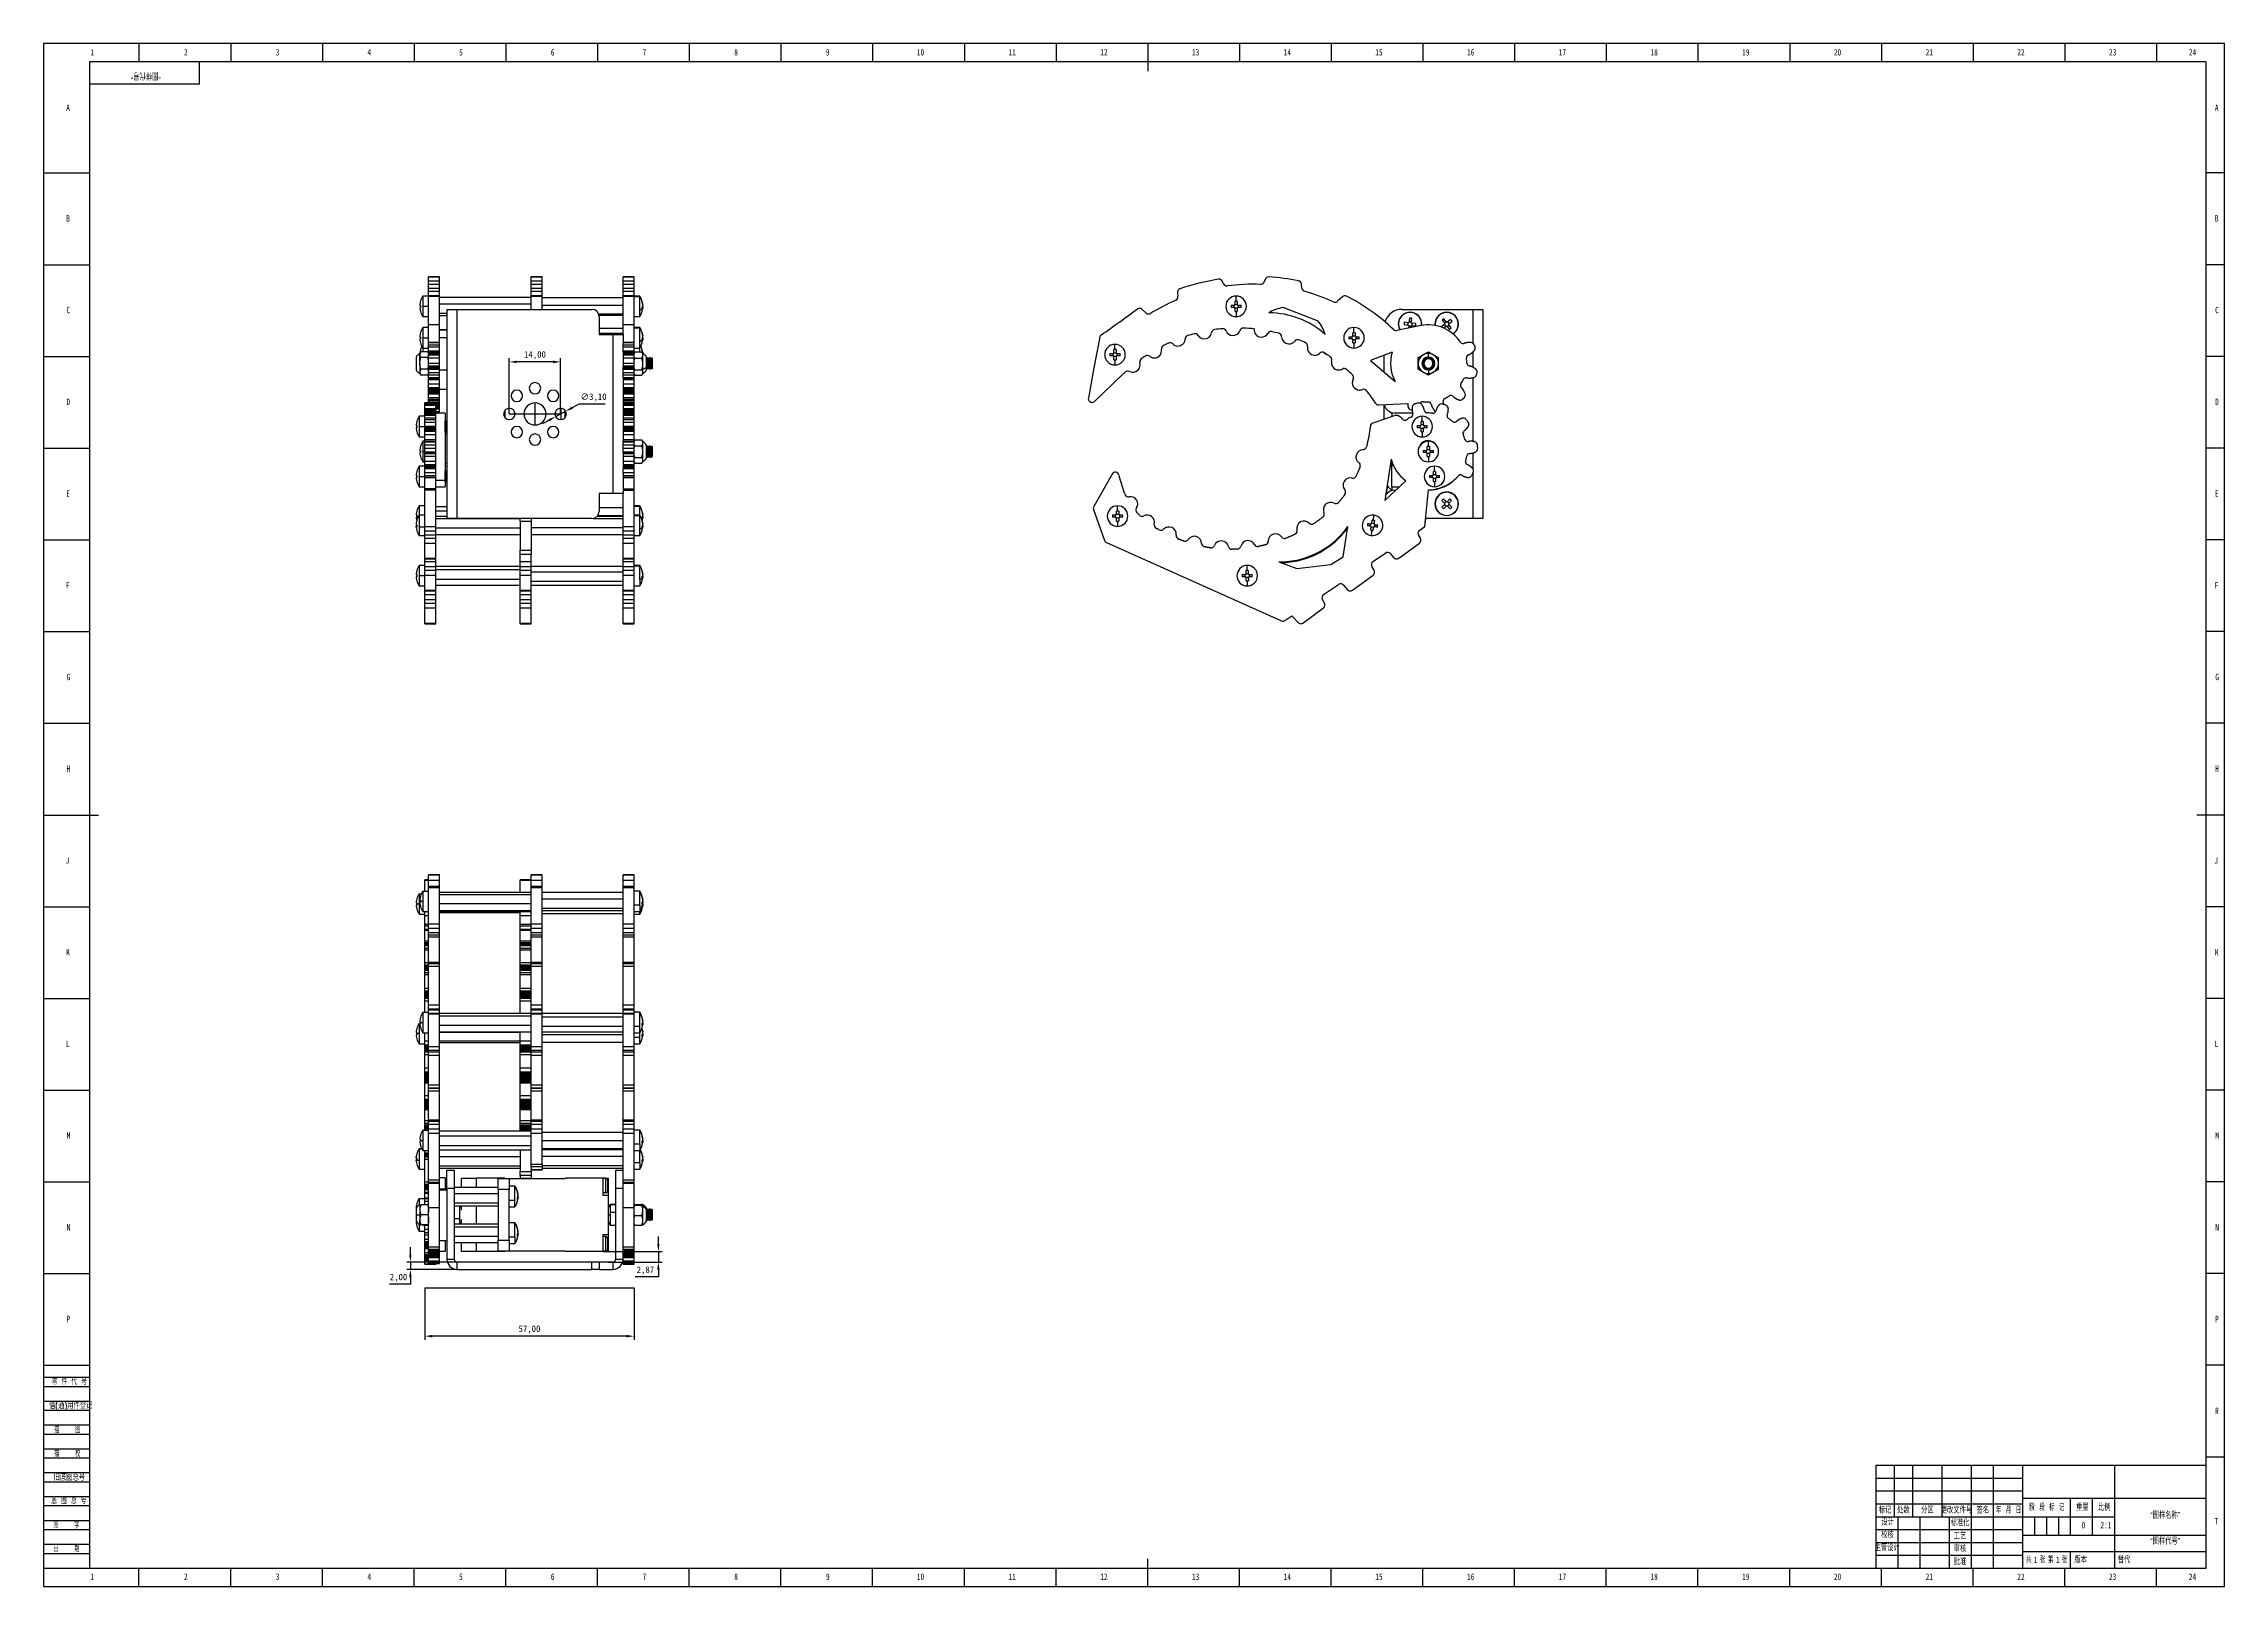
# Model space of a CAD drawing. Header units: millimetres. Extents: x 0 to 1189, y 0 to 841.
import ezdxf

# ---------------------------------------------------------------- set-up
doc = ezdxf.new("R2010")
doc.units = ezdxf.units.MM
doc.header["$PDSIZE"] = -1
for name, color, linetype in [('10', 7, 'Continuous'), ('5', 7, 'Continuous'), ('9', 7, 'Continuous'), ('SLD-0', 7, 'Continuous')]:
    doc.layers.add(name, color=color, linetype=linetype)
doc.layers.add('标注层', color=4, linetype='Continuous', lineweight=25)
doc.layers.add('细线层', color=4, linetype='Continuous', lineweight=25)
doc.styles.add('SLDTEXTSTYLE0', font='TXT', dxfattribs={"width": 0.7, "bigfont": 'bigfont'})
doc.styles.add('SLDTEXTSTYLE1', font='TXT', dxfattribs={"width": 0.6, "bigfont": 'bigfont'})
doc.styles.add('SLDTEXTSTYLE2', font='TXT', dxfattribs={"width": 0.614286, "bigfont": 'bigfont'})
doc.styles.add('SLDTEXTSTYLE3', font='TXT', dxfattribs={"width": 0.62, "bigfont": 'bigfont'})
doc.styles.add('SLDTEXTSTYLE4', font='TXT', dxfattribs={"width": 0.566667, "bigfont": 'bigfont'})
doc.styles.add('SLDTEXTSTYLE5', font='TXT', dxfattribs={"width": 0.7})
doc.dimstyles.new('ISO-25', dxfattribs={"dimtxt": 2.5, "dimasz": 2.5, "dimexe": 1.25, "dimexo": 0.625, "dimtad": 1, "dimtxsty": 'Standard', "dimcen": 2.5, "dimadec": 0, "dimazin": 0, "dimtfac": 1, "dimtmove": 0, "dimatfit": 3, "dimfxl": 1, "dimarcsym": 0})

msp = doc.modelspace()

# ---------------------------------------------------------------- texts
at = {"layer": '10', "char_height": 3.5}
for s, insert, attachment_point, style in [('1', (26.544, 838.027), 2, 'SLDTEXTSTYLE5'), ('2', (77.544, 838.027), 2, 'SLDTEXTSTYLE5'), ('3', (127.544, 838.027), 2, 'SLDTEXTSTYLE5'), ('4', (177.544, 838.027), 2, 'SLDTEXTSTYLE5'), ('5', (227.544, 838.027), 2, 'SLDTEXTSTYLE5'), ('6', (277.547, 838.027), 2, 'SLDTEXTSTYLE5'), ('7', (327.547, 838.027), 2, 'SLDTEXTSTYLE5'), ('8', (377.547, 838.027), 2, 'SLDTEXTSTYLE5'), ('9', (427.547, 838.027), 2, 'SLDTEXTSTYLE5'), ('10', (478.089, 838.027), 2, 'SLDTEXTSTYLE5'), ('11', (528.089, 838.027), 2, 'SLDTEXTSTYLE5'), ('12', (578.089, 838.027), 2, 'SLDTEXTSTYLE5'), ('13', (628.089, 838.027), 2, 'SLDTEXTSTYLE5'), ('14', (678.089, 838.027), 2, 'SLDTEXTSTYLE5'), ('15', (728.089, 838.027), 2, 'SLDTEXTSTYLE5'), ('16', (778.091, 838.027), 2, 'SLDTEXTSTYLE5'), ('17', (828.091, 838.027), 2, 'SLDTEXTSTYLE5'), ('18', (878.091, 838.027), 2, 'SLDTEXTSTYLE5'), ('19', (928.091, 838.027), 2, 'SLDTEXTSTYLE5'), ('20', (978.089, 838.027), 2, 'SLDTEXTSTYLE5'), ('21', (1028.089, 838.027), 2, 'SLDTEXTSTYLE5'), ('22', (1078.089, 838.027), 2, 'SLDTEXTSTYLE5'), ('23', (1128.089, 838.027), 2, 'SLDTEXTSTYLE5'), ('24', (1171.589, 838.027), 2, 'SLDTEXTSTYLE5'), ('A', (13.32, 807.777), 2, 'SLDTEXTSTYLE5'), ('A', (1184.82, 807.777), 2, 'SLDTEXTSTYLE5'), ('B', (13.32, 747.497), 2, 'SLDTEXTSTYLE5'), ('B', (1184.82, 747.497), 2, 'SLDTEXTSTYLE5'), ('C', (13.427, 697.497), 2, 'SLDTEXTSTYLE5'), ('C', (1184.927, 697.497), 2, 'SLDTEXTSTYLE5'), ('D', (13.43, 647.497), 2, 'SLDTEXTSTYLE5'), ('D', (1184.93, 647.497), 2, 'SLDTEXTSTYLE5'), ('E', (13.318, 597.497), 2, 'SLDTEXTSTYLE5'), ('E', (1184.818, 597.497), 2, 'SLDTEXTSTYLE5'), ('F', (13.224, 547.497), 2, 'SLDTEXTSTYLE5'), ('F', (1184.724, 547.497), 2, 'SLDTEXTSTYLE5'), ('G', (13.539, 497.497), 2, 'SLDTEXTSTYLE5'), ('G', (1185.039, 497.497), 2, 'SLDTEXTSTYLE5'), ('H', (13.43, 447.497), 2, 'SLDTEXTSTYLE5'), ('H', (1184.93, 447.497), 2, 'SLDTEXTSTYLE5'), ('J', (13.015, 397.497), 2, 'SLDTEXTSTYLE5'), ('J', (1184.515, 397.497), 2, 'SLDTEXTSTYLE5'), ('K', (13.32, 347.497), 2, 'SLDTEXTSTYLE5'), ('K', (1184.82, 347.497), 2, 'SLDTEXTSTYLE5'), ('L', (13.181, 297.497), 2, 'SLDTEXTSTYLE5'), ('L', (1184.681, 297.497), 2, 'SLDTEXTSTYLE5'), ('M', (13.597, 247.497), 2, 'SLDTEXTSTYLE5'), ('M', (1185.097, 247.497), 2, 'SLDTEXTSTYLE5'), ('N', (13.549, 197.497), 2, 'SLDTEXTSTYLE5'), ('N', (1185.049, 197.497), 2, 'SLDTEXTSTYLE5'), ('P', (13.444, 147.497), 2, 'SLDTEXTSTYLE5'), ('P', (1184.944, 147.497), 2, 'SLDTEXTSTYLE5'), ('R', (1184.93, 97.497), 2, 'SLDTEXTSTYLE5'), ('“图样名称”', (1156.732, 40.511), 2, 'SLDTEXTSTYLE0'), ('T', (1184.656, 37.247), 2, 'SLDTEXTSTYLE5'), ('校核', (1005.275, 29.857), 2, 'SLDTEXTSTYLE0'), ('0', (1112.12, 35.158), 2, 'SLDTEXTSTYLE5'), ('“图样代号”', (1156.734, 26.366), 2, 'SLDTEXTSTYLE0'), ('主管设计', (1005.125, 22.83), 2, 'SLDTEXTSTYLE0'), ('1', (1085.11, 16.188), 1, 'SLDTEXTSTYLE5'), ('1', (1097.135, 16.188), 1, 'SLDTEXTSTYLE5'), ('1', (26.544, 6.997), 2, 'SLDTEXTSTYLE5'), ('2', (77.544, 6.997), 2, 'SLDTEXTSTYLE5'), ('3', (127.544, 6.997), 2, 'SLDTEXTSTYLE5'), ('4', (177.544, 6.997), 2, 'SLDTEXTSTYLE5'), ('5', (227.544, 6.997), 2, 'SLDTEXTSTYLE5'), ('6', (277.547, 6.997), 2, 'SLDTEXTSTYLE5'), ('7', (327.547, 6.997), 2, 'SLDTEXTSTYLE5'), ('8', (377.547, 6.997), 2, 'SLDTEXTSTYLE5'), ('9', (427.547, 6.997), 2, 'SLDTEXTSTYLE5'), ('10', (478.089, 6.997), 2, 'SLDTEXTSTYLE5'), ('11', (528.089, 6.997), 2, 'SLDTEXTSTYLE5'), ('12', (578.089, 6.997), 2, 'SLDTEXTSTYLE5'), ('13', (628.089, 6.997), 2, 'SLDTEXTSTYLE5'), ('14', (678.089, 6.997), 2, 'SLDTEXTSTYLE5'), ('15', (728.089, 6.997), 2, 'SLDTEXTSTYLE5'), ('16', (778.091, 6.997), 2, 'SLDTEXTSTYLE5'), ('17', (828.091, 6.997), 2, 'SLDTEXTSTYLE5'), ('18', (878.091, 6.997), 2, 'SLDTEXTSTYLE5'), ('19', (928.091, 6.997), 2, 'SLDTEXTSTYLE5'), ('20', (978.089, 6.997), 2, 'SLDTEXTSTYLE5'), ('21', (1028.089, 6.997), 2, 'SLDTEXTSTYLE5'), ('22', (1078.089, 6.997), 2, 'SLDTEXTSTYLE5'), ('23', (1128.089, 6.997), 2, 'SLDTEXTSTYLE5'), ('24', (1171.589, 6.997), 2, 'SLDTEXTSTYLE5')]:
    msp.add_mtext(s, dxfattribs=dict(at, insert=insert, attachment_point=attachment_point, style=style))
at = {"layer": '10', "color": 7, "insert": (1110.626, 16.188), "char_height": 3.5, "attachment_point": 2, "style": 'SLDTEXTSTYLE0'}
msp.add_mtext('版本', dxfattribs=at)
at = {"layer": '9', "color": 7, "char_height": 3.5}
for s, insert, attachment_point, style in [('零 件 代 号', (4.482, 113.36), 1, 'SLDTEXTSTYLE2'), ('借(通)用件登记', (2.933, 100.276), 1, 'SLDTEXTSTYLE0'), ('描    图', (12.91, 87.176), 2, 'SLDTEXTSTYLE4'), ('描    校', (12.91, 74.137), 2, 'SLDTEXTSTYLE4'), ('旧底图总号', (5.459, 61.201), 1, 'SLDTEXTSTYLE0'), ('底 图 总 号', (4.212, 48.433), 1, 'SLDTEXTSTYLE2'), ('标记', (1004.026, 43.306), 2, 'SLDTEXTSTYLE0'), ('设计', (1005.426, 36.767), 2, 'SLDTEXTSTYLE0'), ('处数', (1013.952, 43.306), 2, 'SLDTEXTSTYLE0'), ('分区', (1027.089, 43.306), 2, 'SLDTEXTSTYLE0'), ('更改文件号', (1042.936, 43.306), 2, 'SLDTEXTSTYLE0'), ('标准化', (1044.857, 36.358), 2, 'SLDTEXTSTYLE0'), ('签名', (1057.318, 43.306), 2, 'SLDTEXTSTYLE0'), ('年 月 日', (1071.282, 43.306), 2, 'SLDTEXTSTYLE3'), ('阶 段 标 记', (1092.213, 44.81), 2, 'SLDTEXTSTYLE2'), ('重量', (1111.575, 44.81), 2, 'SLDTEXTSTYLE0'), ('比例', (1123.46, 44.81), 2, 'SLDTEXTSTYLE0'), ('签    字', (12.472, 35.193), 2, 'SLDTEXTSTYLE4'), ('工艺', (1044.857, 29.23), 2, 'SLDTEXTSTYLE0'), ('日    期', (12.472, 22.233), 2, 'SLDTEXTSTYLE4'), ('批准', (1044.857, 15.216), 2, 'SLDTEXTSTYLE0'), ('审核', (1044.857, 22.249), 2, 'SLDTEXTSTYLE0'), ('共  张', (1086.164, 16.188), 2, 'SLDTEXTSTYLE1'), ('第  张', (1098.055, 16.188), 2, 'SLDTEXTSTYLE1')]:
    msp.add_mtext(s, dxfattribs=dict(at, insert=insert, attachment_point=attachment_point, style=style))
at = {"layer": 'SLD-0', "insert": (55.757, 821.738), "char_height": 3.5, "attachment_point": 2, "rotation": 180, "style": 'SLDTEXTSTYLE0'}
msp.add_mtext('“图样代号”', dxfattribs=at)
at = {"layer": 'SLD-0', "char_height": 3.5}
for s, insert, attachment_point, style in [('2:1', (1124.437, 35.158), 2, 'SLDTEXTSTYLE5'), ('替代', (1130.851, 16.188), 1, 'SLDTEXTSTYLE0')]:
    msp.add_mtext(s, dxfattribs=dict(at, insert=insert, attachment_point=attachment_point, style=style))

# ---------------------------------------------------------------- blocks, each defined once
blk = doc.blocks.new('*D1')
at = {"layer": 'Defpoints', "color": 0, "transparency": 16777216}
for p in [(207.9, 162.8), (321.9, 162.8), (207.9, 136.4)]:
    blk.add_point(p, dxfattribs=at)
at = {"layer": '标注层', "color": 0, "lineweight": -2, "transparency": 16777216}
for p, q in [((207.9, 162.8), (207.9, 134.4)), ((321.9, 162.8), (321.9, 134.4)), ((317.8, 136.4), (212, 136.4))]:
    blk.add_line(p, q, dxfattribs=at)
at = {"layer": '标注层', "color": 0, "transparency": 16777216}
for points in [[(212, 137.1), (212, 135.7), (207.9, 136.4)], [(317.8, 137.1), (317.8, 135.7), (321.9, 136.4)]]:
    blk.add_solid(points, dxfattribs=at)
at = {"layer": '标注层', "color": 0, "transparency": 16777216, "insert": (264.9, 140), "char_height": 3.5, "attachment_point": 5}
blk.add_mtext('57,00', dxfattribs=at)
blk = doc.blocks.new('*D2')
at = {"layer": 'Defpoints', "color": 0, "transparency": 16777216}
for p in [(253.9, 667.5), (253.9, 639.1), (281.9, 639.1)]:
    blk.add_point(p, dxfattribs=at)
at = {"layer": '标注层', "color": 0, "lineweight": -2, "transparency": 16777216}
for p, q in [((253.9, 639.1), (253.9, 669.5)), ((277.8, 667.5), (258, 667.5)), ((281.9, 639.1), (281.9, 669.5))]:
    blk.add_line(p, q, dxfattribs=at)
at = {"layer": '标注层', "color": 0, "transparency": 16777216}
for points in [[(258, 668.2), (258, 666.8), (253.9, 667.5)], [(277.8, 668.2), (277.8, 666.8), (281.9, 667.5)]]:
    blk.add_solid(points, dxfattribs=at)
at = {"layer": '标注层', "color": 0, "transparency": 16777216, "insert": (267.9, 671.1), "char_height": 3.5, "attachment_point": 5}
blk.add_mtext('14,00', dxfattribs=at)
blk = doc.blocks.new('*D3')
at = {"layer": 'Defpoints', "color": 0, "transparency": 16777216}
for p in [(279.2, 637.7), (284.6, 640.6)]:
    blk.add_point(p, dxfattribs=at)
at = {"layer": '标注层', "color": 0, "lineweight": -2, "transparency": 16777216}
for p, q in [((291.9, 644.5), (288.2, 642.5)), ((306.2, 644.5), (291.9, 644.5)), ((275.6, 635.7), (272, 633.8)), ((279.2, 637.7), (284.6, 640.6))]:
    blk.add_line(p, q, dxfattribs=at)
at = {"layer": '标注层', "color": 0, "transparency": 16777216}
for points in [[(287.9, 643.1), (288.6, 641.9), (284.6, 640.6)], [(275.3, 636.3), (275.9, 635.1), (279.2, 637.7)]]:
    blk.add_solid(points, dxfattribs=at)
at = {"layer": '标注层', "color": 0, "transparency": 16777216, "insert": (299.8, 648.1), "char_height": 3.5, "attachment_point": 5}
blk.add_mtext('∅3,10', dxfattribs=at)
blk = doc.blocks.new('*D4')
at = {"layer": 'Defpoints', "color": 0, "transparency": 16777216}
for p in [(200, 172.8), (225.4, 176.8), (225.4, 172.8)]:
    blk.add_point(p, dxfattribs=at)
at = {"layer": '标注层', "color": 0, "lineweight": -2, "transparency": 16777216}
for p, q in [((200, 180.9), (200, 185)), ((225.4, 176.8), (198, 176.8)), ((225.4, 172.8), (198, 172.8)), ((200, 176.8), (200, 172.8)), ((200, 168.7), (200, 164.7)), ((200, 164.7), (188.5, 164.7))]:
    blk.add_line(p, q, dxfattribs=at)
at = {"layer": '标注层', "color": 0, "transparency": 16777216}
for points in [[(199.3, 180.9), (200.6, 180.9), (200, 176.8)], [(199.3, 168.7), (200.6, 168.7), (200, 172.8)]]:
    blk.add_solid(points, dxfattribs=at)
at = {"layer": '标注层', "color": 0, "transparency": 16777216, "insert": (193.5, 168.2), "char_height": 3.5, "attachment_point": 5}
blk.add_mtext('2,00', dxfattribs=at)
blk = doc.blocks.new('*D5')
at = {"layer": 'Defpoints', "color": 0, "transparency": 16777216}
for p in [(307.9, 182.6), (307.9, 176.8), (335.2, 176.8)]:
    blk.add_point(p, dxfattribs=at)
at = {"layer": '标注层', "color": 0, "lineweight": -2, "transparency": 16777216}
for p, q in [((335.2, 186.6), (335.2, 190.7)), ((307.9, 182.6), (337.2, 182.6)), ((335.2, 182.6), (335.2, 176.8)), ((307.9, 176.8), (337.2, 176.8)), ((335.2, 168.7), (322.6, 168.7)), ((335.2, 172.7), (335.2, 168.7))]:
    blk.add_line(p, q, dxfattribs=at)
at = {"layer": '标注层', "color": 0, "transparency": 16777216}
for points in [[(334.5, 186.6), (335.8, 186.6), (335.2, 182.6)], [(334.5, 172.7), (335.8, 172.7), (335.2, 176.8)]]:
    blk.add_solid(points, dxfattribs=at)
at = {"layer": '标注层', "color": 0, "transparency": 16777216, "insert": (328.1, 172.2), "char_height": 3.5, "attachment_point": 5}
blk.add_mtext('2,87', dxfattribs=at)

# ---------------------------------------------------------------- dimensions: what is measured, and where the dimension line sits
at = {"layer": '标注层'}
for base, p1, p2, picture, middle in [((253.911, 667.485), (281.911, 639.135), (253.911, 639.135), '*D2', (267.911, 671.05)), ((207.911, 136.413), (321.911, 162.816), (207.911, 162.816), '*D1', (264.911, 139.978))]:
    dim = msp.add_linear_dim(base=base, p1=p1, p2=p2, dimstyle='ISO-25', override={"dimtxt": 3.5, "dimasz": 4.08, "dimexe": 2, "dimexo": 0, "dimgap": 1.524, "dimtih": 1, "dimtoh": 1, "dimlfac": 0.5, "dimzin": 0, "dimadec": 2, "dimtzin": 0}, dxfattribs=at)
    dim.commit()
    dim.dimension.update_dxf_attribs({"geometry": picture, "text_midpoint": middle})
dim = msp.add_diameter_dim_2p(p1=(279.18, 637.668), p2=(284.642, 640.602), dimstyle='ISO-25', override={"dimtxt": 3.5, "dimasz": 4.08, "dimexe": 2, "dimexo": 0, "dimgap": 1.524, "dimtih": 1, "dimtoh": 1, "dimlfac": 0.5, "dimzin": 0, "dimadec": 2, "dimtzin": 0}, dxfattribs=at)
dim.commit()
dim.dimension.update_dxf_attribs({"geometry": '*D3', "text_midpoint": (299.822, 644.49), "dimtype": 163})
for base, p1, p2, picture, middle in [((335.167, 176.829), (307.911, 182.566), (307.911, 176.829), '*D5', (328.101, 172.235)), ((199.968, 172.829), (225.384, 176.829), (225.384, 172.829), '*D4', (193.486, 168.235))]:
    dim = msp.add_linear_dim(base=base, p1=p1, p2=p2, angle=90, dimstyle='ISO-25', override={"dimtxt": 3.5, "dimasz": 4.08, "dimexe": 2, "dimexo": 0, "dimgap": 1.524, "dimtih": 1, "dimtoh": 1, "dimlfac": 0.5, "dimzin": 0, "dimadec": 2, "dimtzin": 0}, dxfattribs=at)
    dim.commit()
    dim.dimension.update_dxf_attribs({"geometry": picture, "text_midpoint": middle})

# ---------------------------------------------------------------- linework, layer by layer
at = {"color": 7, "linetype": 'Continuous', "lineweight": 25}
for p, q in [((215.911, 713.789), (209.911, 713.789)), ((209.911, 713.784), (209.911, 713.789)), ((209.911, 713.784), (215.911, 713.784)), ((209.911, 711.673), (209.911, 713.784)), ((215.911, 713.784), (215.911, 713.789)), ((215.911, 711.673), (215.911, 713.784)), ((271.911, 713.789), (265.911, 713.789)), ((265.911, 713.784), (265.911, 713.789)), ((265.911, 713.784), (271.911, 713.784)), ((265.911, 711.673), (265.911, 713.784)), ((271.911, 713.784), (271.911, 713.789)), ((271.911, 711.673), (271.911, 713.784)), ((321.911, 713.789), (315.911, 713.789)), ((315.911, 713.784), (315.911, 713.789)), ((315.911, 713.784), (321.911, 713.784)), ((315.911, 711.673), (315.911, 713.784)), ((321.911, 713.784), (321.911, 713.789)), ((321.911, 711.673), (321.911, 713.784)), ((209.911, 703.404), (206.826, 703.404)), ((206.826, 703.404), (206.826, 697.804)), ((209.911, 711.673), (215.911, 711.673)), ((209.911, 709.926), (209.911, 711.673)), ((209.911, 709.926), (215.911, 709.926)), ((209.911, 707.678), (209.911, 709.926)), ((209.911, 707.678), (215.911, 707.678)), ((209.911, 705.966), (209.911, 707.678)), ((209.911, 705.966), (215.911, 705.966)), ((209.911, 703.599), (209.911, 705.966)), ((215.911, 703.599), (209.911, 703.599)), ((209.911, 703.375), (209.911, 703.599)), ((209.911, 703.375), (215.911, 703.375)), ((209.911, 687.635), (209.911, 703.375)), ((215.911, 709.926), (215.911, 711.673)), ((215.911, 707.678), (215.911, 709.926)), ((215.911, 705.966), (215.911, 707.678)), ((215.911, 703.599), (215.911, 705.966)), ((215.911, 703.375), (215.911, 703.599)), ((215.911, 687.635), (215.911, 703.375)), ((215.911, 702.812), (265.911, 702.812)), ((265.911, 711.673), (271.911, 711.673)), ((265.911, 709.926), (265.911, 711.673)), ((265.911, 709.926), (271.911, 709.926)), ((265.911, 707.678), (265.911, 709.926)), ((265.911, 707.678), (271.911, 707.678)), ((265.911, 705.966), (265.911, 707.678)), ((265.911, 705.966), (271.911, 705.966)), ((265.911, 703.599), (265.911, 705.966)), ((271.911, 703.599), (265.911, 703.599)), ((265.911, 703.375), (265.911, 703.599)), ((265.911, 703.375), (271.911, 703.375)), ((265.911, 696.135), (265.911, 703.375)), ((271.911, 709.926), (271.911, 711.673)), ((271.911, 707.678), (271.911, 709.926)), ((271.911, 705.966), (271.911, 707.678)), ((271.911, 703.599), (271.911, 705.966)), ((271.911, 703.375), (271.911, 703.599)), ((271.911, 696.135), (271.911, 703.375)), ((271.911, 702.577), (315.911, 702.577)), ((315.911, 711.673), (321.911, 711.673)), ((315.911, 709.926), (315.911, 711.673)), ((315.911, 709.926), (321.911, 709.926)), ((315.911, 707.678), (315.911, 709.926)), ((315.911, 707.678), (321.911, 707.678)), ((315.911, 705.966), (315.911, 707.678)), ((315.911, 705.966), (321.911, 705.966)), ((315.911, 703.599), (315.911, 705.966)), ((321.911, 703.599), (315.911, 703.599)), ((315.911, 703.375), (315.911, 703.599)), ((315.911, 703.375), (321.911, 703.375)), ((315.911, 687.635), (315.911, 703.375)), ((321.911, 709.926), (321.911, 711.673)), ((321.911, 707.678), (321.911, 709.926)), ((321.911, 705.966), (321.911, 707.678)), ((321.911, 703.599), (321.911, 705.966)), ((321.911, 703.375), (321.911, 703.599)), ((324.996, 703.404), (321.911, 703.404)), ((321.911, 687.635), (321.911, 703.375)), ((324.996, 702.979), (321.911, 702.979)), ((324.996, 702.979), (324.996, 703.404)), ((324.996, 695.665), (324.996, 702.979)), ((618.195, 705.176), (618.437, 703.261)), ((643.32, 710.056), (642.694, 711.402)), ((650.176, 700.577), (650.176, 703.404)), ((666.165, 712.702), (665.203, 710.829)), ((686.017, 707.678), (685.773, 709.926)), ((708.105, 703.033), (705.537, 700.538)), ((205.201, 698.404), (205.519, 698.404)), ((205.519, 697.204), (205.201, 697.204)), ((206.826, 697.804), (209.911, 697.804)), ((206.826, 697.804), (206.826, 692.204)), ((206.826, 692.204), (209.911, 692.204)), ((215.911, 699.108), (265.911, 699.108)), ((215.911, 694.1), (219.911, 694.1)), ((215.911, 692.795), (219.911, 692.795)), ((219.911, 696.135), (219.911, 582.135)), ((219.911, 696.135), (225.384, 696.135)), ((225.384, 696.135), (225.384, 582.135)), ((225.384, 696.135), (298.911, 696.135)), ((271.87, 697.791), (271.87, 697.788)), ((271.911, 698.413), (315.911, 698.413)), ((302.618, 693.639), (315.911, 693.639)), ((302.81, 693.03), (315.911, 693.03)), ((302.911, 692.135), (302.911, 682.426)), ((321.911, 692.204), (324.996, 692.204)), ((324.996, 692.204), (324.996, 695.665)), ((326.683, 696.836), (326.318, 696.836)), ((326.609, 698.771), (326.683, 698.771)), ((601.136, 694.135), (598.837, 696.223)), ((647.412, 698.404), (648.976, 698.404)), ((648.976, 697.204), (647.412, 697.204)), ((649.116, 697.187), (649.116, 698.42)), ((649.56, 698.864), (650.793, 698.864)), ((650.793, 696.744), (649.56, 696.744)), ((649.576, 699.004), (649.576, 700.568)), ((649.576, 695.039), (649.576, 696.604)), ((650.176, 695.03), (650.176, 692.204)), ((650.776, 700.568), (650.776, 699.004)), ((650.776, 696.604), (650.776, 695.039)), ((651.237, 698.42), (651.237, 697.187)), ((651.376, 698.404), (652.941, 698.404)), ((652.941, 697.204), (651.376, 697.204)), ((694.916, 689.699), (675.806, 697.099)), ((727.471, 692.487), (727.378, 692.561)), ((740.736, 696.135), (779.263, 696.135)), ((744.704, 691.385), (744.431, 688.84)), ((745.977, 691.249), (744.704, 691.385)), ((745.704, 688.703), (745.977, 691.249)), ((763.507, 691.038), (762.506, 690.24)), ((762.506, 690.24), (764.1, 688.237)), ((765.101, 689.034), (763.507, 691.038)), ((767.104, 690.629), (765.101, 689.034)), ((765.899, 688.033), (767.902, 689.627)), ((767.902, 689.627), (767.104, 690.629)), ((779.263, 696.135), (784.736, 696.135)), ((784.736, 696.135), (784.736, 582.135)), ((205.201, 681.249), (205.519, 681.249)), ((205.519, 680.049), (205.201, 680.049)), ((209.911, 686.249), (206.826, 686.249)), ((206.826, 686.249), (206.826, 680.649)), ((206.826, 680.649), (209.911, 680.649)), ((206.826, 680.649), (206.826, 675.049)), ((215.911, 687.635), (209.911, 687.635)), ((209.911, 678.174), (209.911, 687.635)), ((209.911, 678.174), (215.911, 678.174)), ((209.911, 678.053), (209.911, 678.174)), ((209.911, 678.053), (215.911, 678.053)), ((209.911, 678.052), (209.911, 678.053)), ((209.911, 678.053), (215.911, 678.053)), ((209.911, 678.053), (209.911, 678.053)), ((209.911, 678.052), (215.911, 678.052)), ((209.911, 678.051), (209.911, 678.052)), ((209.911, 678.051), (215.911, 678.051)), ((209.911, 678.05), (209.911, 678.051)), ((209.911, 678.05), (215.911, 678.05)), ((209.911, 678.047), (209.911, 678.05)), ((209.911, 678.047), (215.911, 678.047)), ((209.911, 678.045), (209.911, 678.047)), ((209.911, 678.045), (215.911, 678.045)), ((209.911, 678.041), (209.911, 678.045)), ((209.911, 678.041), (215.911, 678.041)), ((209.911, 678.038), (209.911, 678.041)), ((209.911, 678.038), (215.911, 678.038)), ((209.911, 678.033), (209.911, 678.038)), ((209.911, 678.033), (215.911, 678.033)), ((209.911, 678.029), (209.911, 678.033)), ((209.911, 678.029), (215.911, 678.029)), ((209.911, 678.023), (209.911, 678.029)), ((209.911, 678.023), (215.911, 678.023)), ((209.911, 678.017), (209.911, 678.023)), ((209.911, 678.017), (215.911, 678.017)), ((209.911, 678.011), (209.911, 678.017)), ((209.911, 678.011), (215.911, 678.011)), ((209.911, 676.768), (209.911, 678.011)), ((215.911, 678.174), (215.911, 687.635)), ((215.911, 685.234), (219.911, 685.234)), ((215.911, 685.059), (219.911, 685.059)), ((219.911, 680.635), (215.911, 680.635)), ((215.911, 678.053), (215.911, 678.174)), ((215.911, 678.052), (215.911, 678.053)), ((215.911, 678.053), (215.911, 678.053)), ((215.911, 678.051), (215.911, 678.052)), ((215.911, 678.05), (215.911, 678.051)), ((215.911, 678.047), (215.911, 678.05)), ((215.911, 678.045), (215.911, 678.047)), ((215.911, 678.041), (215.911, 678.045)), ((215.911, 678.038), (215.911, 678.041)), ((215.911, 678.033), (215.911, 678.038)), ((215.911, 678.029), (215.911, 678.033)), ((215.911, 678.023), (215.911, 678.029)), ((215.911, 678.017), (215.911, 678.023)), ((215.911, 678.011), (215.911, 678.017)), ((215.911, 676.768), (215.911, 678.011)), ((302.911, 685.845), (315.911, 685.845)), ((302.911, 683.208), (315.911, 683.208)), ((302.911, 682.426), (310.438, 682.426)), ((310.438, 682.426), (310.438, 595.845)), ((310.438, 682.426), (315.911, 682.426)), ((321.911, 687.635), (315.911, 687.635)), ((315.911, 682.426), (315.911, 687.635)), ((315.911, 682.426), (315.911, 677.694)), ((315.911, 678.174), (321.911, 678.174)), ((315.911, 678.053), (321.911, 678.053)), ((315.911, 678.053), (321.911, 678.053)), ((315.911, 678.052), (321.911, 678.052)), ((315.911, 678.051), (321.911, 678.051)), ((315.911, 678.05), (321.911, 678.05)), ((315.911, 678.047), (321.911, 678.047)), ((315.911, 678.045), (321.911, 678.045)), ((315.911, 678.041), (321.911, 678.041)), ((315.911, 678.038), (321.911, 678.038)), ((315.911, 678.033), (321.911, 678.033)), ((315.911, 678.029), (321.911, 678.029)), ((315.911, 678.023), (321.911, 678.023)), ((315.911, 678.017), (321.911, 678.017)), ((315.911, 678.011), (321.911, 678.011)), ((321.911, 678.174), (321.911, 687.635)), ((324.996, 686.249), (321.911, 686.249)), ((324.996, 685.824), (321.911, 685.824)), ((321.911, 678.053), (321.911, 678.174)), ((321.911, 678.052), (321.911, 678.053)), ((321.911, 678.053), (321.911, 678.053)), ((321.911, 678.051), (321.911, 678.052)), ((321.911, 678.05), (321.911, 678.051)), ((321.911, 678.047), (321.911, 678.05)), ((321.911, 678.045), (321.911, 678.047)), ((321.911, 678.041), (321.911, 678.045)), ((321.911, 678.038), (321.911, 678.041)), ((321.911, 678.033), (321.911, 678.038)), ((321.911, 678.029), (321.911, 678.033)), ((321.911, 678.023), (321.911, 678.029)), ((321.911, 678.017), (321.911, 678.023)), ((321.911, 678.011), (321.911, 678.017)), ((321.911, 676.768), (321.911, 678.011)), ((324.996, 685.824), (324.996, 686.249)), ((324.996, 678.51), (324.996, 685.824)), ((324.996, 675.049), (324.996, 678.51)), ((326.683, 679.681), (326.318, 679.681)), ((326.609, 681.616), (326.683, 681.616)), ((575.833, 680.96), (572.514, 664.345)), ((711.655, 681.249), (713.219, 681.249)), ((713.219, 680.049), (711.655, 680.049)), ((713.359, 680.032), (713.359, 681.265)), ((713.802, 681.709), (715.035, 681.709)), ((715.035, 679.589), (713.802, 679.589)), ((713.819, 681.849), (713.819, 683.413)), ((713.819, 677.885), (713.819, 679.449)), ((714.419, 683.422), (714.419, 686.249)), ((714.419, 677.875), (714.419, 675.049)), ((715.019, 683.413), (715.019, 681.849)), ((715.019, 679.449), (715.019, 677.885)), ((715.479, 681.265), (715.479, 680.032)), ((715.619, 681.249), (717.183, 681.249)), ((717.183, 680.049), (715.619, 680.049)), ((751.01, 687.253), (737.781, 684.635)), ((741.886, 689.113), (741.749, 687.84)), ((741.749, 687.84), (744.295, 687.567)), ((744.431, 688.84), (741.886, 689.113)), ((743.838, 688.904), (743.701, 687.631)), ((744.295, 687.567), (744.114, 685.888)), ((744.231, 686.974), (745.504, 686.837)), ((745.768, 689.297), (744.495, 689.433)), ((745.43, 686.149), (745.567, 687.431)), ((745.567, 687.431), (748.113, 687.157)), ((748.249, 688.43), (745.704, 688.703)), ((746.161, 687.367), (746.297, 688.639)), ((748.113, 687.157), (748.249, 688.43)), ((751.243, 687.297), (751.263, 687.463)), ((751.346, 687.315), (751.399, 688.135)), ((758.599, 688.135), (758.652, 687.315)), ((764.1, 688.237), (762.097, 686.643)), ((762.097, 686.643), (762.371, 686.299)), ((763.267, 685.939), (764.897, 687.236)), ((763.633, 687.866), (764.43, 686.864)), ((764.73, 689.502), (763.728, 688.705)), ((764.897, 687.236), (766.491, 685.233)), ((765.269, 686.769), (766.27, 687.566)), ((766.366, 688.405), (765.569, 689.406)), ((767.493, 686.03), (765.899, 688.033)), ((766.491, 685.233), (767.493, 686.03)), ((774.931, 677.734), (774.853, 677.709)), ((775.009, 677.758), (774.931, 677.734)), ((775.087, 677.782), (775.009, 677.758)), ((775.166, 677.804), (775.087, 677.782)), ((775.245, 677.826), (775.166, 677.804)), ((775.324, 677.846), (775.245, 677.826)), ((775.404, 677.865), (775.324, 677.846)), ((775.483, 677.883), (775.404, 677.865)), ((775.563, 677.901), (775.483, 677.883)), ((775.644, 677.917), (775.563, 677.901)), ((775.724, 677.932), (775.644, 677.917)), ((775.805, 677.945), (775.724, 677.932)), ((775.885, 677.958), (775.805, 677.945)), ((775.966, 677.97), (775.885, 677.958)), ((776.047, 677.981), (775.966, 677.97)), ((776.128, 677.991), (776.047, 677.981)), ((776.21, 678), (776.128, 677.991)), ((776.291, 678.008), (776.21, 678)), ((776.372, 678.016), (776.291, 678.008)), ((776.454, 678.022), (776.372, 678.016)), ((776.536, 678.028), (776.454, 678.022)), ((776.617, 678.033), (776.536, 678.028)), ((776.699, 678.038), (776.617, 678.033)), ((776.781, 678.042), (776.699, 678.038)), ((776.862, 678.045), (776.781, 678.042)), ((776.944, 678.048), (776.862, 678.045)), ((777.026, 678.05), (776.944, 678.048)), ((777.108, 678.051), (777.026, 678.05)), ((777.189, 678.053), (777.108, 678.051)), ((777.271, 678.053), (777.189, 678.053)), ((777.353, 678.053), (777.271, 678.053)), ((777.435, 678.052), (777.353, 678.053)), ((777.516, 678.051), (777.435, 678.052)), ((777.598, 678.05), (777.516, 678.051)), ((777.68, 678.047), (777.598, 678.05)), ((777.761, 678.045), (777.68, 678.047)), ((777.843, 678.041), (777.761, 678.045)), ((777.925, 678.038), (777.843, 678.041)), ((778.006, 678.033), (777.925, 678.038)), ((778.088, 678.029), (778.006, 678.033)), ((778.169, 678.023), (778.088, 678.029)), ((778.251, 678.017), (778.169, 678.023)), ((778.332, 678.011), (778.251, 678.017)), ((203.147, 670.167), (203.147, 666.635)), ((203.147, 666.635), (203.147, 663.103)), ((205.609, 672.998), (205.111, 672.135)), ((205.111, 672.135), (205.111, 671.398)), ((205.111, 666.635), (205.111, 671.398)), ((205.111, 666.635), (205.111, 661.872)), ((209.42, 672.986), (205.602, 672.986)), ((209.42, 669.811), (205.602, 669.811)), ((206.826, 675.049), (209.911, 675.049)), ((206.826, 675.049), (206.826, 672.986)), ((209.911, 672.135), (209.413, 672.998)), ((209.911, 676.768), (215.911, 676.768)), ((209.911, 675.663), (209.911, 676.768)), ((209.911, 675.663), (215.911, 675.663)), ((209.911, 673.609), (209.911, 675.663)), ((209.911, 673.609), (215.911, 673.609)), ((209.911, 673.55), (209.911, 673.609)), ((209.911, 673.55), (215.911, 673.55)), ((209.911, 673.492), (209.911, 673.55)), ((209.911, 673.492), (215.911, 673.492)), ((209.911, 673.434), (209.911, 673.492)), ((209.911, 673.434), (215.911, 673.434)), ((209.911, 673.376), (209.911, 673.434)), ((209.911, 673.376), (215.911, 673.376)), ((209.911, 673.319), (209.911, 673.376)), ((209.911, 673.319), (215.911, 673.319)), ((209.911, 673.262), (209.911, 673.319)), ((209.911, 673.262), (215.911, 673.262)), ((209.911, 673.205), (209.911, 673.262)), ((209.911, 673.205), (215.911, 673.205)), ((209.911, 673.149), (209.911, 673.205)), ((209.911, 673.149), (215.911, 673.149)), ((209.911, 673.093), (209.911, 673.149)), ((209.911, 673.093), (215.911, 673.093)), ((209.911, 673.037), (209.911, 673.093)), ((209.911, 673.037), (215.911, 673.037)), ((209.911, 672.982), (209.911, 673.037)), ((209.911, 672.982), (215.911, 672.982)), ((209.911, 672.928), (209.911, 672.982)), ((209.911, 672.928), (215.911, 672.928)), ((209.911, 672.873), (209.911, 672.928)), ((209.911, 672.873), (215.911, 672.873)), ((209.911, 672.82), (209.911, 672.873)), ((209.911, 672.82), (215.911, 672.82)), ((209.911, 672.766), (209.911, 672.82)), ((209.911, 672.766), (215.911, 672.766)), ((209.911, 672.713), (209.911, 672.766)), ((209.911, 672.713), (215.911, 672.713)), ((209.911, 672.66), (209.911, 672.713)), ((209.911, 672.66), (215.911, 672.66)), ((209.911, 672.608), (209.911, 672.66)), ((209.911, 672.608), (215.911, 672.608)), ((209.911, 672.556), (209.911, 672.608)), ((209.911, 672.556), (215.911, 672.556)), ((209.911, 672.505), (209.911, 672.556)), ((209.911, 672.505), (215.911, 672.505)), ((209.911, 672.454), (209.911, 672.505)), ((209.911, 672.454), (215.911, 672.454)), ((209.911, 672.404), (209.911, 672.454)), ((209.911, 672.404), (215.911, 672.404)), ((209.911, 672.354), (209.911, 672.404)), ((209.911, 672.354), (215.911, 672.354)), ((209.911, 672.305), (209.911, 672.354)), ((209.911, 672.305), (215.911, 672.305)), ((209.911, 672.257), (209.911, 672.305)), ((209.911, 672.257), (215.911, 672.257)), ((209.911, 672.209), (209.911, 672.257)), ((209.911, 672.209), (215.911, 672.209)), ((209.911, 672.162), (209.911, 672.209)), ((209.911, 672.162), (215.911, 672.162)), ((209.911, 672.115), (209.911, 672.162)), ((209.911, 672.115), (215.911, 672.115)), ((209.911, 672.07), (209.911, 672.115)), ((209.911, 672.07), (215.911, 672.07)), ((209.911, 672.025), (209.911, 672.07)), ((209.911, 672.025), (215.911, 672.025)), ((209.911, 671.981), (209.911, 672.025)), ((209.911, 671.981), (215.911, 671.981)), ((209.911, 671.938), (209.911, 671.981)), ((209.911, 671.938), (215.911, 671.938)), ((209.911, 671.896), (209.911, 671.938)), ((209.911, 671.896), (215.911, 671.896)), ((209.911, 671.854), (209.911, 671.896)), ((209.911, 671.854), (215.911, 671.854)), ((209.911, 671.814), (209.911, 671.854)), ((209.911, 671.814), (215.911, 671.814)), ((209.911, 671.775), (209.911, 671.814)), ((209.911, 671.775), (215.911, 671.775)), ((209.911, 671.736), (209.911, 671.775)), ((209.911, 671.736), (215.911, 671.736)), ((209.911, 671.699), (209.911, 671.736)), ((209.911, 671.699), (215.911, 671.699)), ((209.911, 671.663), (209.911, 671.699)), ((209.911, 671.663), (215.911, 671.663)), ((209.911, 671.627), (209.911, 671.663)), ((209.911, 671.627), (215.911, 671.627)), ((209.911, 671.593), (209.911, 671.627)), ((209.911, 671.593), (215.911, 671.593)), ((209.911, 671.559), (209.911, 671.593)), ((209.911, 671.559), (215.911, 671.559)), ((209.911, 671.526), (209.911, 671.559)), ((209.911, 671.526), (215.911, 671.526)), ((209.911, 671.495), (209.911, 671.526)), ((209.911, 671.495), (215.911, 671.495)), ((209.911, 671.464), (209.911, 671.495)), ((209.911, 671.464), (215.911, 671.464)), ((209.911, 671.434), (209.911, 671.464)), ((209.911, 671.434), (215.911, 671.434)), ((209.911, 671.405), (209.911, 671.434)), ((209.911, 671.405), (215.911, 671.405)), ((209.911, 671.376), (209.911, 671.405)), ((209.911, 671.376), (215.911, 671.376)), ((209.911, 669.647), (209.911, 671.376)), ((209.911, 669.647), (215.911, 669.647)), ((209.911, 666.856), (209.911, 669.647)), ((209.911, 666.856), (215.911, 666.856)), ((209.911, 665.307), (209.911, 666.856)), ((215.911, 675.663), (215.911, 676.768)), ((215.911, 673.609), (215.911, 675.663)), ((215.911, 673.55), (215.911, 673.609)), ((215.911, 673.492), (215.911, 673.55)), ((215.911, 673.434), (215.911, 673.492)), ((215.911, 673.376), (215.911, 673.434)), ((215.911, 673.319), (215.911, 673.376)), ((215.911, 673.262), (215.911, 673.319)), ((215.911, 673.205), (215.911, 673.262)), ((215.911, 673.149), (215.911, 673.205)), ((215.911, 673.093), (215.911, 673.149)), ((215.911, 673.037), (215.911, 673.093)), ((215.911, 672.982), (215.911, 673.037)), ((215.911, 672.928), (215.911, 672.982)), ((215.911, 672.873), (215.911, 672.928)), ((215.911, 672.82), (215.911, 672.873)), ((215.911, 672.766), (215.911, 672.82)), ((215.911, 672.713), (215.911, 672.766)), ((215.911, 672.66), (215.911, 672.713)), ((215.911, 672.608), (215.911, 672.66)), ((215.911, 672.556), (215.911, 672.608)), ((215.911, 672.505), (215.911, 672.556)), ((215.911, 672.454), (215.911, 672.505)), ((215.911, 672.404), (215.911, 672.454)), ((215.911, 672.354), (215.911, 672.404)), ((215.911, 672.305), (215.911, 672.354)), ((215.911, 672.257), (215.911, 672.305)), ((215.911, 672.209), (215.911, 672.257)), ((215.911, 672.162), (215.911, 672.209)), ((215.911, 672.115), (215.911, 672.162)), ((215.911, 672.07), (215.911, 672.115)), ((215.911, 672.025), (215.911, 672.07)), ((215.911, 671.981), (215.911, 672.025)), ((215.911, 671.938), (215.911, 671.981)), ((215.911, 671.896), (215.911, 671.938)), ((215.911, 671.854), (215.911, 671.896)), ((215.911, 671.814), (215.911, 671.854)), ((215.911, 671.775), (215.911, 671.814)), ((215.911, 671.736), (215.911, 671.775)), ((215.911, 671.699), (215.911, 671.736)), ((215.911, 671.663), (215.911, 671.699)), ((215.911, 671.627), (215.911, 671.663)), ((215.911, 671.593), (215.911, 671.627)), ((215.911, 671.559), (215.911, 671.593)), ((215.911, 671.526), (215.911, 671.559)), ((215.911, 671.495), (215.911, 671.526)), ((215.911, 671.464), (215.911, 671.495)), ((215.911, 671.434), (215.911, 671.464)), ((215.911, 671.405), (215.911, 671.434)), ((215.911, 671.376), (215.911, 671.405)), ((215.911, 669.647), (215.911, 671.376)), ((215.911, 666.856), (215.911, 669.647)), ((215.911, 665.307), (215.911, 666.856)), ((315.911, 676.768), (315.911, 677.694)), ((315.911, 676.768), (321.911, 676.768)), ((315.911, 675.663), (315.911, 676.768)), ((315.911, 675.663), (321.911, 675.663)), ((315.911, 673.609), (315.911, 675.663)), ((315.911, 673.609), (321.911, 673.609)), ((315.911, 673.55), (315.911, 673.609)), ((315.911, 673.55), (321.911, 673.55)), ((315.911, 673.492), (315.911, 673.55)), ((315.911, 673.492), (321.911, 673.492)), ((315.911, 673.434), (315.911, 673.492)), ((315.911, 673.434), (321.911, 673.434)), ((315.911, 673.376), (315.911, 673.434)), ((315.911, 673.376), (321.911, 673.376)), ((315.911, 673.319), (315.911, 673.376)), ((315.911, 673.319), (321.911, 673.319)), ((315.911, 673.262), (315.911, 673.319)), ((315.911, 673.262), (321.911, 673.262)), ((315.911, 673.205), (315.911, 673.262)), ((315.911, 673.205), (321.911, 673.205)), ((315.911, 673.149), (315.911, 673.205)), ((315.911, 673.149), (321.911, 673.149)), ((315.911, 673.093), (315.911, 673.149)), ((315.911, 673.093), (321.911, 673.093)), ((315.911, 673.037), (315.911, 673.093)), ((315.911, 673.037), (321.911, 673.037)), ((315.911, 672.982), (315.911, 673.037)), ((315.911, 672.982), (321.911, 672.982)), ((315.911, 672.928), (315.911, 672.982)), ((315.911, 672.928), (321.911, 672.928)), ((315.911, 672.896), (315.911, 672.928)), ((315.911, 672.896), (315.911, 664.584)), ((315.911, 672.873), (321.911, 672.873)), ((315.911, 672.82), (321.911, 672.82)), ((315.911, 672.766), (321.911, 672.766)), ((315.911, 672.713), (321.911, 672.713)), ((315.911, 672.66), (321.911, 672.66)), ((315.911, 672.608), (321.911, 672.608)), ((315.911, 672.556), (321.911, 672.556)), ((315.911, 672.505), (321.911, 672.505)), ((315.911, 672.454), (321.911, 672.454)), ((315.911, 672.404), (321.911, 672.404)), ((315.911, 672.354), (321.911, 672.354)), ((315.911, 672.305), (321.911, 672.305)), ((315.911, 672.257), (321.911, 672.257)), ((315.911, 672.209), (321.911, 672.209)), ((315.911, 672.162), (321.911, 672.162)), ((315.911, 672.115), (321.911, 672.115)), ((315.911, 672.07), (321.911, 672.07)), ((315.911, 672.025), (321.911, 672.025)), ((315.911, 671.981), (321.911, 671.981)), ((315.911, 671.938), (321.911, 671.938)), ((315.911, 671.896), (321.911, 671.896)), ((315.911, 671.854), (321.911, 671.854)), ((315.911, 671.814), (321.911, 671.814)), ((315.911, 671.775), (321.911, 671.775)), ((315.911, 671.736), (321.911, 671.736)), ((315.911, 671.699), (321.911, 671.699)), ((315.911, 671.663), (321.911, 671.663)), ((315.911, 671.627), (321.911, 671.627)), ((315.911, 671.593), (321.911, 671.593)), ((315.911, 671.559), (321.911, 671.559)), ((315.911, 671.526), (321.911, 671.526)), ((315.911, 671.495), (321.911, 671.495)), ((315.911, 671.464), (321.911, 671.464)), ((315.911, 671.434), (321.911, 671.434)), ((315.911, 671.405), (321.911, 671.405)), ((315.911, 671.376), (321.911, 671.376)), ((315.911, 669.647), (321.911, 669.647)), ((315.911, 666.856), (321.911, 666.856)), ((321.911, 675.663), (321.911, 676.768)), ((321.911, 673.609), (321.911, 675.663)), ((321.911, 675.049), (324.996, 675.049)), ((321.911, 673.55), (321.911, 673.609)), ((321.911, 673.492), (321.911, 673.55)), ((321.911, 673.434), (321.911, 673.492)), ((321.911, 673.376), (321.911, 673.434)), ((321.911, 673.319), (321.911, 673.376)), ((321.911, 673.262), (321.911, 673.319)), ((321.911, 673.205), (321.911, 673.262)), ((321.911, 673.149), (321.911, 673.205)), ((321.911, 673.093), (321.911, 673.149)), ((321.911, 673.037), (321.911, 673.093)), ((321.911, 672.982), (321.911, 673.037)), ((321.911, 672.928), (321.911, 672.982)), ((321.911, 672.873), (321.911, 672.928)), ((321.911, 672.82), (321.911, 672.873)), ((321.911, 672.766), (321.911, 672.82)), ((322.287, 672.786), (321.911, 672.135)), ((321.911, 672.713), (321.911, 672.766)), ((321.911, 672.66), (321.911, 672.713)), ((321.911, 672.608), (321.911, 672.66)), ((321.911, 672.556), (321.911, 672.608)), ((321.911, 672.505), (321.911, 672.556)), ((321.911, 672.454), (321.911, 672.505)), ((321.911, 672.404), (321.911, 672.454)), ((321.911, 672.354), (321.911, 672.404)), ((321.911, 672.305), (321.911, 672.354)), ((321.911, 672.257), (321.911, 672.305)), ((321.911, 672.209), (321.911, 672.257)), ((321.911, 672.162), (321.911, 672.209)), ((321.911, 672.115), (321.911, 672.162)), ((321.911, 672.07), (321.911, 672.115)), ((321.911, 672.025), (321.911, 672.07)), ((321.911, 671.981), (321.911, 672.025)), ((321.911, 671.938), (321.911, 671.981)), ((321.911, 671.896), (321.911, 671.938)), ((321.911, 671.854), (321.911, 671.896)), ((321.911, 671.814), (321.911, 671.854)), ((321.911, 671.775), (321.911, 671.814)), ((321.911, 671.736), (321.911, 671.775)), ((321.911, 671.699), (321.911, 671.736)), ((321.911, 671.663), (321.911, 671.699)), ((321.911, 671.627), (321.911, 671.663)), ((321.911, 671.593), (321.911, 671.627)), ((321.911, 671.559), (321.911, 671.593)), ((321.911, 671.526), (321.911, 671.559)), ((321.911, 671.495), (321.911, 671.526)), ((321.911, 671.464), (321.911, 671.495)), ((321.911, 671.434), (321.911, 671.464)), ((321.911, 671.405), (321.911, 671.434)), ((321.911, 671.376), (321.911, 671.405)), ((321.911, 669.647), (321.911, 671.376)), ((321.911, 666.856), (321.911, 669.647)), ((321.911, 665.307), (321.911, 666.856)), ((322.402, 672.974), (322.302, 672.777)), ((322.402, 672.974), (326.22, 672.974)), ((322.402, 669.462), (326.22, 669.462)), ((324.996, 672.974), (324.996, 675.049)), ((326.22, 672.974), (326.319, 672.777)), ((326.711, 672.135), (326.335, 672.787)), ((326.609, 672.409), (326.683, 672.409)), ((326.711, 671.218), (326.711, 672.135)), ((326.711, 666.293), (326.711, 671.218)), ((326.711, 663.594), (326.711, 666.293)), ((328.675, 669.578), (328.675, 670.167)), ((328.936, 669.635), (328.675, 669.185)), ((328.936, 669.635), (328.675, 669.185)), ((328.675, 664.682), (328.675, 669.578)), ((329.044, 669.635), (328.936, 669.635)), ((329.044, 669.635), (328.936, 669.635)), ((328.936, 663.74), (328.936, 669.635)), ((328.936, 666.635), (328.936, 669.635)), ((328.936, 663.635), (328.936, 666.635)), ((328.936, 666.635), (329.044, 666.635)), ((329.314, 669.167), (329.044, 669.635)), ((329.314, 669.167), (329.044, 669.635)), ((329.044, 663.74), (329.044, 669.635)), ((329.044, 666.635), (329.044, 669.635)), ((329.314, 666.635), (329.044, 666.635)), ((329.044, 663.635), (329.044, 666.635)), ((329.585, 669.635), (329.314, 669.167)), ((329.585, 669.635), (329.314, 669.167)), ((329.314, 664.192), (329.314, 669.167)), ((329.314, 666.635), (329.314, 669.167)), ((329.314, 666.635), (329.585, 666.635)), ((329.314, 664.104), (329.314, 666.635)), ((329.693, 669.635), (329.585, 669.635)), ((329.693, 669.635), (329.585, 669.635)), ((329.585, 663.74), (329.585, 669.635)), ((329.585, 666.635), (329.585, 669.635)), ((329.585, 663.635), (329.585, 666.635)), ((329.585, 666.635), (329.693, 666.635)), ((329.963, 669.167), (329.693, 669.635)), ((329.963, 669.167), (329.693, 669.635)), ((329.693, 663.74), (329.693, 669.635)), ((329.693, 666.635), (329.693, 669.635)), ((329.963, 666.635), (329.693, 666.635)), ((329.693, 663.635), (329.693, 666.635)), ((330.234, 669.635), (329.963, 669.167)), ((330.234, 669.635), (329.963, 669.167)), ((329.963, 664.192), (329.963, 669.167)), ((329.963, 666.635), (329.963, 669.167)), ((329.963, 664.104), (329.963, 666.635)), ((329.963, 666.635), (330.234, 666.635)), ((330.342, 669.635), (330.234, 669.635)), ((330.342, 669.635), (330.234, 669.635)), ((330.234, 663.74), (330.234, 669.635)), ((330.234, 666.635), (330.234, 669.635)), ((330.234, 663.635), (330.234, 666.635)), ((330.234, 666.635), (330.342, 666.635)), ((330.613, 669.167), (330.342, 669.635)), ((330.613, 669.167), (330.342, 669.635)), ((330.342, 663.74), (330.342, 669.635)), ((330.342, 666.635), (330.342, 669.635)), ((330.342, 663.635), (330.342, 666.635)), ((330.613, 666.635), (330.342, 666.635)), ((330.883, 669.635), (330.613, 669.167)), ((330.883, 669.635), (330.613, 669.167)), ((330.613, 664.192), (330.613, 669.167)), ((330.613, 666.635), (330.613, 669.167)), ((330.613, 664.104), (330.613, 666.635)), ((330.613, 666.635), (330.883, 666.635)), ((330.991, 669.635), (330.883, 669.635)), ((330.991, 669.635), (330.883, 669.635)), ((330.883, 663.74), (330.883, 669.635)), ((330.883, 666.635), (330.883, 669.635)), ((330.883, 663.635), (330.883, 666.635)), ((330.883, 666.635), (330.991, 666.635)), ((331.262, 669.167), (330.991, 669.635)), ((331.262, 669.167), (330.991, 669.635)), ((330.991, 663.74), (330.991, 669.635)), ((330.991, 666.635), (330.991, 669.635)), ((330.991, 663.635), (330.991, 666.635)), ((331.262, 666.635), (330.991, 666.635)), ((331.532, 669.635), (331.262, 669.167)), ((331.532, 669.635), (331.262, 669.167)), ((331.262, 664.192), (331.262, 669.167)), ((331.262, 666.635), (331.262, 669.167)), ((331.262, 664.104), (331.262, 666.635)), ((331.262, 666.635), (331.532, 666.635)), ((331.641, 669.635), (331.532, 669.635)), ((331.641, 669.635), (331.532, 669.635)), ((331.532, 663.74), (331.532, 669.635)), ((331.532, 666.635), (331.532, 669.635)), ((331.532, 663.635), (331.532, 666.635)), ((331.532, 666.635), (331.641, 666.635)), ((331.911, 669.167), (331.641, 669.635)), ((331.911, 669.167), (331.641, 669.635)), ((331.641, 663.74), (331.641, 669.635)), ((331.641, 666.635), (331.641, 669.635)), ((331.641, 663.635), (331.641, 666.635)), ((331.911, 666.635), (331.641, 666.635)), ((331.911, 664.192), (331.911, 669.167)), ((331.911, 666.635), (331.911, 669.167)), ((331.911, 664.104), (331.911, 666.635)), ((581.359, 672.042), (582.923, 672.042)), ((582.923, 670.842), (581.359, 670.842)), ((583.063, 670.825), (583.063, 672.058)), ((583.507, 672.502), (584.74, 672.502)), ((584.74, 670.382), (583.507, 670.382)), ((583.523, 672.642), (583.523, 674.206)), ((583.523, 668.677), (583.523, 670.242)), ((584.123, 674.215), (584.123, 677.042)), ((584.123, 668.668), (584.123, 665.842)), ((584.723, 674.206), (584.723, 672.642)), ((584.723, 670.242), (584.723, 668.677)), ((585.183, 672.058), (585.183, 670.825)), ((585.323, 672.042), (586.888, 672.042)), ((586.888, 670.842), (585.323, 670.842)), ((735.324, 672.886), (723.394, 668.258)), ((723.394, 668.258), (736.825, 656.842)), ((730.736, 671.106), (730.736, 662.018)), ((754.999, 670.167), (754.999, 672.135)), ((755.966, 668.975), (756.145, 669.408)), ((774.545, 677.598), (774.469, 677.568)), ((774.621, 677.627), (774.545, 677.598)), ((774.698, 677.655), (774.621, 677.627)), ((774.775, 677.682), (774.698, 677.655)), ((774.853, 677.709), (774.775, 677.682)), ((776.819, 671.376), (776.896, 671.405)), ((776.896, 671.405), (776.973, 671.434)), ((776.973, 671.434), (777.049, 671.464)), ((777.049, 671.464), (777.124, 671.495)), ((777.124, 671.495), (777.2, 671.526)), ((777.2, 671.526), (777.275, 671.559)), ((777.275, 671.559), (777.349, 671.593)), ((777.349, 671.593), (777.424, 671.627)), ((777.424, 671.627), (777.497, 671.663)), ((777.497, 671.663), (777.571, 671.699)), ((777.571, 671.699), (777.643, 671.736)), ((777.643, 671.736), (777.716, 671.775)), ((777.716, 671.775), (777.788, 671.814)), ((777.788, 671.814), (777.859, 671.854)), ((777.859, 671.854), (777.929, 671.896)), ((777.929, 671.896), (777.999, 671.938)), ((777.999, 671.938), (778.069, 671.981)), ((778.069, 671.981), (778.138, 672.025)), ((778.138, 672.025), (778.206, 672.07)), ((778.206, 672.07), (778.274, 672.115)), ((778.274, 672.115), (778.341, 672.162)), ((778.341, 672.162), (778.408, 672.209)), ((778.408, 672.209), (778.474, 672.257)), ((778.474, 672.257), (778.54, 672.305)), ((778.54, 672.305), (778.606, 672.354)), ((778.606, 672.354), (778.671, 672.404)), ((778.671, 672.404), (778.735, 672.454)), ((778.735, 672.454), (778.799, 672.505)), ((778.799, 672.505), (778.863, 672.556)), ((778.863, 672.556), (778.926, 672.608)), ((778.926, 672.608), (778.989, 672.66)), ((778.989, 672.66), (779.052, 672.713)), ((779.052, 672.713), (779.114, 672.766)), ((779.114, 672.766), (779.176, 672.82)), ((779.176, 672.82), (779.237, 672.873)), ((779.237, 672.873), (779.298, 672.928)), ((779.298, 672.928), (779.359, 672.982)), ((779.359, 672.982), (779.42, 673.037)), ((779.42, 673.037), (779.48, 673.093)), ((779.48, 673.093), (779.539, 673.149)), ((779.539, 673.149), (779.599, 673.205)), ((779.599, 673.205), (779.657, 673.262)), ((779.657, 673.262), (779.716, 673.319)), ((779.716, 673.319), (779.774, 673.376)), ((779.774, 673.376), (779.832, 673.434)), ((779.832, 673.434), (779.89, 673.492)), ((779.89, 673.492), (779.947, 673.55)), ((779.947, 673.55), (780.003, 673.609)), ((205.111, 661.872), (205.111, 661.135)), ((205.111, 661.135), (205.609, 660.272)), ((209.42, 663.46), (205.602, 663.46)), ((209.42, 660.284), (205.602, 660.284)), ((209.413, 660.272), (209.911, 661.135)), ((209.911, 665.307), (215.911, 665.307)), ((209.911, 665.291), (209.911, 665.307)), ((209.911, 665.291), (215.911, 665.291)), ((209.911, 665.274), (209.911, 665.291)), ((209.911, 665.274), (215.911, 665.274)), ((209.911, 665.256), (209.911, 665.274)), ((209.911, 665.256), (215.911, 665.256)), ((209.911, 665.237), (209.911, 665.256)), ((209.911, 665.237), (215.911, 665.237)), ((209.911, 665.217), (209.911, 665.237)), ((209.911, 665.217), (215.911, 665.217)), ((209.911, 665.196), (209.911, 665.217)), ((209.911, 665.196), (215.911, 665.196)), ((209.911, 665.175), (209.911, 665.196)), ((209.911, 665.175), (215.911, 665.175)), ((209.911, 665.152), (209.911, 665.175)), ((209.911, 665.152), (215.911, 665.152)), ((209.911, 665.128), (209.911, 665.152)), ((209.911, 665.128), (215.911, 665.128)), ((209.911, 665.103), (209.911, 665.128)), ((209.911, 665.103), (215.911, 665.103)), ((209.911, 665.078), (209.911, 665.103)), ((209.911, 665.078), (215.911, 665.078)), ((209.911, 665.051), (209.911, 665.078)), ((209.911, 665.051), (215.911, 665.051)), ((209.911, 665.023), (209.911, 665.051)), ((209.911, 665.023), (215.911, 665.023)), ((209.911, 664.994), (209.911, 665.023)), ((209.911, 664.994), (215.911, 664.994)), ((209.911, 664.964), (209.911, 664.994)), ((209.911, 664.964), (215.911, 664.964)), ((209.911, 664.934), (209.911, 664.964)), ((209.911, 664.934), (215.911, 664.934)), ((209.911, 664.902), (209.911, 664.934)), ((209.911, 664.902), (215.911, 664.902)), ((209.911, 664.869), (209.911, 664.902)), ((209.911, 664.869), (215.911, 664.869)), ((209.911, 664.835), (209.911, 664.869)), ((209.911, 664.835), (215.911, 664.835)), ((209.911, 664.8), (209.911, 664.835)), ((209.911, 664.8), (215.911, 664.8)), ((209.911, 664.765), (209.911, 664.8)), ((209.911, 664.765), (215.911, 664.765)), ((209.911, 664.729), (209.911, 664.765)), ((209.911, 664.729), (215.911, 664.729)), ((209.911, 664.692), (209.911, 664.729)), ((209.911, 664.692), (215.911, 664.692)), ((209.911, 664.654), (209.911, 664.692)), ((209.911, 664.654), (215.911, 664.654)), ((209.911, 664.615), (209.911, 664.654)), ((209.911, 664.615), (215.911, 664.615)), ((209.911, 664.576), (209.911, 664.615)), ((209.911, 664.576), (215.911, 664.576)), ((209.911, 664.536), (209.911, 664.576)), ((209.911, 664.536), (215.911, 664.536)), ((209.911, 664.496), (209.911, 664.536)), ((209.911, 664.496), (215.911, 664.496)), ((209.911, 664.455), (209.911, 664.496)), ((209.911, 664.455), (215.911, 664.455)), ((209.911, 664.414), (209.911, 664.455)), ((209.911, 664.414), (215.911, 664.414)), ((209.911, 664.372), (209.911, 664.414)), ((209.911, 664.372), (215.911, 664.372)), ((209.911, 664.329), (209.911, 664.372)), ((209.911, 664.329), (215.911, 664.329)), ((209.911, 664.286), (209.911, 664.329)), ((209.911, 664.286), (215.911, 664.286)), ((209.911, 664.243), (209.911, 664.286)), ((209.911, 664.243), (215.911, 664.243)), ((209.911, 664.199), (209.911, 664.243)), ((209.911, 664.199), (215.911, 664.199)), ((209.911, 664.155), (209.911, 664.199)), ((209.911, 664.155), (215.911, 664.155)), ((209.911, 664.11), (209.911, 664.155)), ((209.911, 664.11), (215.911, 664.11)), ((209.911, 664.065), (209.911, 664.11)), ((209.911, 664.065), (215.911, 664.065)), ((209.911, 664.02), (209.911, 664.065)), ((209.911, 664.02), (215.911, 664.02)), ((209.911, 663.974), (209.911, 664.02)), ((209.911, 663.974), (215.911, 663.974)), ((209.911, 663.927), (209.911, 663.974)), ((209.911, 663.927), (215.911, 663.927)), ((209.911, 663.88), (209.911, 663.927)), ((209.911, 663.88), (215.911, 663.88)), ((209.911, 663.833), (209.911, 663.88)), ((209.911, 663.833), (215.911, 663.833)), ((209.911, 663.785), (209.911, 663.833)), ((209.911, 663.785), (215.911, 663.785)), ((209.911, 663.737), (209.911, 663.785)), ((209.911, 663.737), (215.911, 663.737)), ((209.911, 663.689), (209.911, 663.737)), ((209.911, 663.689), (215.911, 663.689)), ((209.911, 663.64), (209.911, 663.689)), ((209.911, 663.64), (215.911, 663.64)), ((209.911, 663.59), (209.911, 663.64)), ((209.911, 663.59), (215.911, 663.59)), ((209.911, 661.629), (209.911, 663.59)), ((209.911, 661.629), (215.911, 661.629)), ((209.911, 660.472), (209.911, 661.629)), ((209.911, 660.472), (215.911, 660.472)), ((209.911, 658.984), (209.911, 660.472)), ((209.911, 658.984), (215.911, 658.984)), ((209.911, 658.965), (209.911, 658.984)), ((209.911, 658.965), (215.911, 658.965)), ((209.911, 658.947), (209.911, 658.965)), ((209.911, 658.947), (215.911, 658.947)), ((209.911, 658.929), (209.911, 658.947)), ((209.911, 658.929), (215.911, 658.929)), ((209.911, 658.911), (209.911, 658.929)), ((209.911, 658.911), (215.911, 658.911)), ((209.911, 658.895), (209.911, 658.911)), ((209.911, 658.895), (215.911, 658.895)), ((209.911, 658.878), (209.911, 658.895)), ((209.911, 658.878), (215.911, 658.878)), ((209.911, 658.863), (209.911, 658.878)), ((209.911, 658.863), (215.911, 658.863)), ((209.911, 658.847), (209.911, 658.863)), ((209.911, 658.847), (215.911, 658.847)), ((209.911, 658.833), (209.911, 658.847)), ((209.911, 658.833), (215.911, 658.833)), ((209.911, 658.818), (209.911, 658.833)), ((209.911, 658.818), (215.911, 658.818)), ((209.911, 658.805), (209.911, 658.818)), ((209.911, 658.805), (215.911, 658.805)), ((209.911, 658.792), (209.911, 658.805)), ((209.911, 658.792), (215.911, 658.792)), ((209.911, 658.779), (209.911, 658.792)), ((209.911, 658.779), (215.911, 658.779)), ((209.911, 658.767), (209.911, 658.779)), ((209.911, 658.767), (215.911, 658.767)), ((209.911, 658.755), (209.911, 658.767)), ((209.911, 658.755), (215.911, 658.755)), ((209.911, 658.744), (209.911, 658.755)), ((209.911, 658.744), (215.911, 658.744)), ((209.911, 658.734), (209.911, 658.744)), ((209.911, 658.734), (215.911, 658.734)), ((209.911, 658.724), (209.911, 658.734)), ((209.911, 658.724), (215.911, 658.724)), ((209.911, 658.715), (209.911, 658.724)), ((209.911, 658.715), (215.911, 658.715)), ((209.911, 658.706), (209.911, 658.715)), ((209.911, 658.706), (215.911, 658.706)), ((209.911, 658.698), (209.911, 658.706)), ((209.911, 658.698), (215.911, 658.698)), ((209.911, 658.69), (209.911, 658.698)), ((209.911, 658.69), (215.911, 658.69)), ((209.911, 658.684), (209.911, 658.69)), ((209.911, 658.684), (215.911, 658.684)), ((209.911, 658.678), (209.911, 658.684)), ((209.911, 658.678), (215.911, 658.678)), ((209.911, 658.673), (209.911, 658.678)), ((209.911, 658.673), (215.911, 658.673)), ((209.911, 658.668), (209.911, 658.673)), ((209.911, 658.668), (215.911, 658.668)), ((209.911, 658.665), (209.911, 658.668)), ((209.911, 658.665), (215.911, 658.665)), ((209.911, 658.662), (209.911, 658.665)), ((209.911, 658.662), (215.911, 658.662)), ((209.911, 658.66), (209.911, 658.662)), ((209.911, 658.66), (215.911, 658.66)), ((209.911, 658.66), (215.911, 658.66)), ((209.911, 658.66), (209.911, 658.66)), ((209.911, 657.932), (209.911, 658.66)), ((209.911, 657.932), (215.911, 657.932)), ((209.911, 655.468), (209.911, 657.932)), ((209.911, 655.468), (215.911, 655.468)), ((209.911, 653.467), (209.911, 655.468)), ((215.911, 665.291), (215.911, 665.307)), ((215.911, 665.274), (215.911, 665.291)), ((215.911, 665.256), (215.911, 665.274)), ((215.911, 665.237), (215.911, 665.256)), ((215.911, 665.217), (215.911, 665.237)), ((215.911, 665.196), (215.911, 665.217)), ((215.911, 665.175), (215.911, 665.196)), ((215.911, 665.152), (215.911, 665.175)), ((215.911, 665.128), (215.911, 665.152)), ((215.911, 665.103), (215.911, 665.128)), ((215.911, 665.078), (215.911, 665.103)), ((215.911, 665.051), (215.911, 665.078)), ((215.911, 665.023), (215.911, 665.051)), ((215.911, 664.994), (215.911, 665.023)), ((215.911, 664.964), (215.911, 664.994)), ((215.911, 664.934), (215.911, 664.964)), ((215.911, 664.902), (215.911, 664.934)), ((215.911, 664.869), (215.911, 664.902)), ((215.911, 664.835), (215.911, 664.869)), ((215.911, 664.8), (215.911, 664.835)), ((215.911, 664.765), (215.911, 664.8)), ((215.911, 664.729), (215.911, 664.765)), ((215.911, 664.692), (215.911, 664.729)), ((215.911, 664.654), (215.911, 664.692)), ((215.911, 664.615), (215.911, 664.654)), ((215.911, 664.576), (215.911, 664.615)), ((215.911, 664.536), (215.911, 664.576)), ((215.911, 664.496), (215.911, 664.536)), ((215.911, 664.455), (215.911, 664.496)), ((215.911, 664.414), (215.911, 664.455)), ((215.911, 664.372), (215.911, 664.414)), ((215.911, 664.329), (215.911, 664.372)), ((215.911, 664.286), (215.911, 664.329)), ((215.911, 664.243), (215.911, 664.286)), ((215.911, 664.199), (215.911, 664.243)), ((215.911, 664.155), (215.911, 664.199)), ((215.911, 664.11), (215.911, 664.155)), ((215.911, 664.065), (215.911, 664.11)), ((215.911, 664.02), (215.911, 664.065)), ((215.911, 663.974), (215.911, 664.02)), ((215.911, 663.927), (215.911, 663.974)), ((215.911, 663.88), (215.911, 663.927)), ((215.911, 663.833), (215.911, 663.88)), ((215.911, 663.785), (215.911, 663.833)), ((215.911, 663.737), (215.911, 663.785)), ((215.911, 663.689), (215.911, 663.737)), ((215.911, 663.64), (215.911, 663.689)), ((215.911, 663.59), (215.911, 663.64)), ((215.911, 661.629), (215.911, 663.59)), ((215.911, 663.135), (219.911, 663.135)), ((215.911, 660.472), (215.911, 661.629)), ((215.911, 658.984), (215.911, 660.472)), ((215.911, 658.965), (215.911, 658.984)), ((215.911, 658.947), (215.911, 658.965)), ((215.911, 658.929), (215.911, 658.947)), ((215.911, 658.911), (215.911, 658.929)), ((215.911, 658.895), (215.911, 658.911)), ((215.911, 658.878), (215.911, 658.895)), ((215.911, 658.863), (215.911, 658.878)), ((215.911, 658.847), (215.911, 658.863)), ((215.911, 658.833), (215.911, 658.847)), ((215.911, 658.818), (215.911, 658.833)), ((215.911, 658.805), (215.911, 658.818)), ((215.911, 658.792), (215.911, 658.805)), ((215.911, 658.779), (215.911, 658.792)), ((215.911, 658.767), (215.911, 658.779)), ((215.911, 658.755), (215.911, 658.767)), ((215.911, 658.744), (215.911, 658.755)), ((215.911, 658.734), (215.911, 658.744)), ((215.911, 658.724), (215.911, 658.734)), ((215.911, 658.715), (215.911, 658.724)), ((215.911, 658.706), (215.911, 658.715)), ((215.911, 658.698), (215.911, 658.706)), ((215.911, 658.69), (215.911, 658.698)), ((215.911, 658.684), (215.911, 658.69)), ((215.911, 658.678), (215.911, 658.684)), ((215.911, 658.673), (215.911, 658.678)), ((215.911, 658.668), (215.911, 658.673)), ((215.911, 658.665), (215.911, 658.668)), ((215.911, 658.662), (215.911, 658.665)), ((215.911, 658.66), (215.911, 658.662)), ((215.911, 658.66), (215.911, 658.66)), ((215.911, 657.932), (215.911, 658.66)), ((215.911, 655.468), (215.911, 657.932)), ((215.911, 653.467), (215.911, 655.468)), ((315.911, 665.307), (321.911, 665.307)), ((315.911, 665.291), (321.911, 665.291)), ((315.911, 665.274), (321.911, 665.274)), ((315.911, 665.256), (321.911, 665.256)), ((315.911, 665.237), (321.911, 665.237)), ((315.911, 665.217), (321.911, 665.217)), ((315.911, 665.196), (321.911, 665.196)), ((315.911, 665.175), (321.911, 665.175)), ((315.911, 665.152), (321.911, 665.152)), ((315.911, 665.128), (321.911, 665.128)), ((315.911, 665.103), (321.911, 665.103)), ((315.911, 665.078), (321.911, 665.078)), ((315.911, 665.051), (321.911, 665.051)), ((315.911, 665.023), (321.911, 665.023)), ((315.911, 664.994), (321.911, 664.994)), ((315.911, 664.964), (321.911, 664.964)), ((315.911, 664.934), (321.911, 664.934)), ((315.911, 664.902), (321.911, 664.902)), ((315.911, 664.869), (321.911, 664.869)), ((315.911, 664.835), (321.911, 664.835)), ((315.911, 664.8), (321.911, 664.8)), ((315.911, 664.765), (321.911, 664.765)), ((315.911, 664.729), (321.911, 664.729)), ((315.911, 664.692), (321.911, 664.692)), ((315.911, 664.654), (321.911, 664.654)), ((315.911, 664.615), (321.911, 664.615)), ((315.911, 664.576), (315.911, 664.584)), ((315.911, 664.576), (321.911, 664.576)), ((315.911, 664.536), (315.911, 664.576)), ((315.911, 664.536), (321.911, 664.536)), ((315.911, 664.496), (315.911, 664.536)), ((315.911, 664.496), (321.911, 664.496)), ((315.911, 664.455), (315.911, 664.496)), ((315.911, 664.455), (321.911, 664.455)), ((315.911, 664.414), (315.911, 664.455)), ((315.911, 664.414), (321.911, 664.414)), ((315.911, 664.372), (315.911, 664.414)), ((315.911, 664.372), (321.911, 664.372)), ((315.911, 664.329), (315.911, 664.372)), ((315.911, 664.329), (321.911, 664.329)), ((315.911, 664.286), (315.911, 664.329)), ((315.911, 664.286), (321.911, 664.286)), ((315.911, 664.243), (315.911, 664.286)), ((315.911, 664.243), (321.911, 664.243)), ((315.911, 664.199), (315.911, 664.243)), ((315.911, 664.199), (321.911, 664.199)), ((315.911, 664.155), (315.911, 664.199)), ((315.911, 664.155), (321.911, 664.155)), ((315.911, 664.11), (315.911, 664.155)), ((315.911, 664.11), (321.911, 664.11)), ((315.911, 664.065), (315.911, 664.11)), ((315.911, 664.065), (321.911, 664.065)), ((315.911, 664.02), (315.911, 664.065)), ((315.911, 664.02), (321.911, 664.02)), ((315.911, 663.974), (315.911, 664.02)), ((315.911, 663.974), (321.911, 663.974)), ((315.911, 663.927), (315.911, 663.974)), ((315.911, 663.927), (321.911, 663.927)), ((315.911, 663.88), (315.911, 663.927)), ((315.911, 663.88), (321.911, 663.88)), ((315.911, 663.833), (315.911, 663.88)), ((315.911, 663.833), (321.911, 663.833)), ((315.911, 663.785), (315.911, 663.833)), ((315.911, 663.785), (321.911, 663.785)), ((315.911, 663.737), (315.911, 663.785)), ((315.911, 663.737), (321.911, 663.737)), ((315.911, 663.689), (315.911, 663.737)), ((315.911, 663.689), (321.911, 663.689)), ((315.911, 663.64), (315.911, 663.689)), ((315.911, 663.64), (321.911, 663.64)), ((315.911, 663.59), (315.911, 663.64)), ((315.911, 663.59), (321.911, 663.59)), ((315.911, 661.629), (315.911, 663.59)), ((315.911, 661.629), (321.911, 661.629)), ((315.911, 660.472), (315.911, 661.629)), ((315.911, 660.472), (321.911, 660.472)), ((315.911, 658.984), (315.911, 660.472)), ((315.911, 658.984), (321.911, 658.984)), ((315.911, 658.965), (315.911, 658.984)), ((315.911, 658.965), (321.911, 658.965)), ((315.911, 658.947), (315.911, 658.965)), ((315.911, 658.947), (321.911, 658.947)), ((315.911, 658.929), (315.911, 658.947)), ((315.911, 658.929), (321.911, 658.929)), ((315.911, 658.911), (315.911, 658.929)), ((315.911, 658.911), (321.911, 658.911)), ((315.911, 658.895), (315.911, 658.911)), ((315.911, 658.895), (321.911, 658.895)), ((315.911, 658.878), (315.911, 658.895)), ((315.911, 658.878), (321.911, 658.878)), ((315.911, 658.866), (315.911, 658.878)), ((315.911, 658.866), (315.911, 624.144)), ((315.911, 658.863), (321.911, 658.863)), ((315.911, 658.847), (321.911, 658.847)), ((315.911, 658.833), (321.911, 658.833)), ((315.911, 658.818), (321.911, 658.818)), ((315.911, 658.805), (321.911, 658.805)), ((315.911, 658.792), (321.911, 658.792)), ((315.911, 658.779), (321.911, 658.779)), ((315.911, 658.767), (321.911, 658.767)), ((315.911, 658.755), (321.911, 658.755)), ((315.911, 658.744), (321.911, 658.744)), ((315.911, 658.734), (321.911, 658.734)), ((315.911, 658.724), (321.911, 658.724)), ((315.911, 658.715), (321.911, 658.715)), ((315.911, 658.706), (321.911, 658.706)), ((315.911, 658.698), (321.911, 658.698)), ((315.911, 658.69), (321.911, 658.69)), ((315.911, 658.684), (321.911, 658.684)), ((315.911, 658.678), (321.911, 658.678)), ((315.911, 658.673), (321.911, 658.673)), ((315.911, 658.668), (321.911, 658.668)), ((315.911, 658.665), (321.911, 658.665)), ((315.911, 658.662), (321.911, 658.662)), ((315.911, 658.66), (321.911, 658.66)), ((315.911, 658.66), (321.911, 658.66)), ((315.911, 657.932), (321.911, 657.932)), ((315.911, 655.468), (321.911, 655.468)), ((321.911, 665.291), (321.911, 665.307)), ((321.911, 665.274), (321.911, 665.291)), ((321.911, 665.256), (321.911, 665.274)), ((321.911, 665.237), (321.911, 665.256)), ((321.911, 665.217), (321.911, 665.237)), ((321.911, 665.196), (321.911, 665.217)), ((321.911, 665.175), (321.911, 665.196)), ((321.911, 665.152), (321.911, 665.175)), ((321.911, 665.128), (321.911, 665.152)), ((321.911, 665.103), (321.911, 665.128)), ((321.911, 665.078), (321.911, 665.103)), ((321.911, 665.051), (321.911, 665.078)), ((321.911, 665.023), (321.911, 665.051)), ((321.911, 664.994), (321.911, 665.023)), ((321.911, 664.964), (321.911, 664.994)), ((321.911, 664.934), (321.911, 664.964)), ((321.911, 664.902), (321.911, 664.934)), ((321.911, 664.869), (321.911, 664.902)), ((321.911, 664.835), (321.911, 664.869)), ((321.911, 664.8), (321.911, 664.835)), ((321.911, 664.765), (321.911, 664.8)), ((321.911, 664.729), (321.911, 664.765)), ((321.911, 664.692), (321.911, 664.729)), ((321.911, 664.654), (321.911, 664.692)), ((321.911, 664.615), (321.911, 664.654)), ((321.911, 664.576), (321.911, 664.615)), ((321.911, 664.536), (321.911, 664.576)), ((321.911, 664.496), (321.911, 664.536)), ((321.911, 664.455), (321.911, 664.496)), ((321.911, 664.414), (321.911, 664.455)), ((321.911, 664.372), (321.911, 664.414)), ((321.911, 664.329), (321.911, 664.372)), ((321.911, 664.286), (321.911, 664.329)), ((321.911, 664.243), (321.911, 664.286)), ((321.911, 664.199), (321.911, 664.243)), ((321.911, 664.155), (321.911, 664.199)), ((321.911, 664.11), (321.911, 664.155)), ((321.911, 664.065), (321.911, 664.11)), ((321.911, 664.02), (321.911, 664.065)), ((321.911, 663.974), (321.911, 664.02)), ((321.911, 663.927), (321.911, 663.974)), ((321.911, 663.88), (321.911, 663.927)), ((321.911, 663.833), (321.911, 663.88)), ((321.911, 663.785), (321.911, 663.833)), ((321.911, 663.737), (321.911, 663.785)), ((321.911, 663.689), (321.911, 663.737)), ((321.911, 663.64), (321.911, 663.689)), ((321.911, 663.59), (321.911, 663.64)), ((321.911, 661.629), (321.911, 663.59)), ((321.911, 660.472), (321.911, 661.629)), ((321.911, 661.135), (322.287, 660.484)), ((321.911, 658.984), (321.911, 660.472)), ((321.911, 658.965), (321.911, 658.984)), ((321.911, 658.947), (321.911, 658.965)), ((321.911, 658.929), (321.911, 658.947)), ((321.911, 658.911), (321.911, 658.929)), ((321.911, 658.895), (321.911, 658.911)), ((321.911, 658.878), (321.911, 658.895)), ((321.911, 658.863), (321.911, 658.878)), ((321.911, 658.847), (321.911, 658.863)), ((321.911, 658.833), (321.911, 658.847)), ((321.911, 658.818), (321.911, 658.833)), ((321.911, 658.805), (321.911, 658.818)), ((321.911, 658.792), (321.911, 658.805)), ((321.911, 658.779), (321.911, 658.792)), ((321.911, 658.767), (321.911, 658.779)), ((321.911, 658.755), (321.911, 658.767)), ((321.911, 658.744), (321.911, 658.755)), ((321.911, 658.734), (321.911, 658.744)), ((321.911, 658.724), (321.911, 658.734)), ((321.911, 658.715), (321.911, 658.724)), ((321.911, 658.706), (321.911, 658.715)), ((321.911, 658.698), (321.911, 658.706)), ((321.911, 658.69), (321.911, 658.698)), ((321.911, 658.684), (321.911, 658.69)), ((321.911, 658.678), (321.911, 658.684)), ((321.911, 658.673), (321.911, 658.678)), ((321.911, 658.668), (321.911, 658.673)), ((321.911, 658.665), (321.911, 658.668)), ((321.911, 658.662), (321.911, 658.665)), ((321.911, 658.66), (321.911, 658.662)), ((321.911, 658.66), (321.911, 658.66)), ((321.911, 657.932), (321.911, 658.66)), ((321.911, 655.468), (321.911, 657.932)), ((321.911, 653.467), (321.911, 655.468)), ((322.402, 663.123), (326.22, 663.123)), ((322.402, 660.297), (326.22, 660.297)), ((326.335, 660.484), (326.711, 661.135)), ((326.711, 661.71), (326.711, 663.594)), ((326.711, 661.135), (326.711, 661.71)), ((328.675, 663.103), (328.675, 664.682)), ((328.675, 664.086), (328.936, 663.635)), ((328.675, 664.086), (328.936, 663.635)), ((328.936, 663.74), (329.044, 663.74)), ((328.936, 663.635), (328.936, 663.74)), ((328.936, 663.635), (329.044, 663.635)), ((328.936, 663.635), (329.044, 663.635)), ((329.314, 664.192), (329.044, 663.74)), ((329.044, 663.635), (329.314, 664.104)), ((329.044, 663.635), (329.314, 664.104)), ((329.044, 663.635), (329.044, 663.74)), ((329.314, 664.192), (329.585, 663.74)), ((329.314, 664.104), (329.314, 664.192)), ((329.314, 664.104), (329.585, 663.635)), ((329.314, 664.104), (329.585, 663.635)), ((329.585, 663.74), (329.693, 663.74)), ((329.585, 663.635), (329.585, 663.74)), ((329.585, 663.635), (329.693, 663.635)), ((329.585, 663.635), (329.693, 663.635)), ((329.963, 664.192), (329.693, 663.74)), ((329.693, 663.635), (329.963, 664.104)), ((329.693, 663.635), (329.963, 664.104)), ((329.693, 663.635), (329.693, 663.74)), ((329.963, 664.192), (330.234, 663.74)), ((329.963, 664.104), (329.963, 664.192)), ((329.963, 664.104), (330.234, 663.635)), ((329.963, 664.104), (330.234, 663.635)), ((330.234, 663.74), (330.342, 663.74)), ((330.234, 663.635), (330.234, 663.74)), ((330.234, 663.635), (330.342, 663.635)), ((330.234, 663.635), (330.342, 663.635)), ((330.613, 664.192), (330.342, 663.74)), ((330.342, 663.635), (330.613, 664.104)), ((330.342, 663.635), (330.613, 664.104)), ((330.342, 663.635), (330.342, 663.74)), ((330.613, 664.192), (330.883, 663.74)), ((330.613, 664.104), (330.613, 664.192)), ((330.613, 664.104), (330.883, 663.635)), ((330.613, 664.104), (330.883, 663.635)), ((330.883, 663.74), (330.991, 663.74)), ((330.883, 663.635), (330.883, 663.74)), ((330.883, 663.635), (330.991, 663.635)), ((330.883, 663.635), (330.991, 663.635)), ((331.262, 664.192), (330.991, 663.74)), ((330.991, 663.635), (331.262, 664.104)), ((330.991, 663.635), (331.262, 664.104)), ((330.991, 663.635), (330.991, 663.74)), ((331.262, 664.192), (331.532, 663.74)), ((331.262, 664.104), (331.262, 664.192)), ((331.262, 664.104), (331.532, 663.635)), ((331.262, 664.104), (331.532, 663.635)), ((331.532, 663.74), (331.641, 663.74)), ((331.532, 663.635), (331.532, 663.74)), ((331.532, 663.635), (331.641, 663.635)), ((331.532, 663.635), (331.641, 663.635)), ((331.911, 664.192), (331.641, 663.74)), ((331.641, 663.635), (331.911, 664.104)), ((331.641, 663.635), (331.911, 664.104)), ((331.641, 663.635), (331.641, 663.74)), ((331.911, 664.104), (331.911, 664.192)), ((572.514, 664.345), (569.626, 647.745)), ((572.977, 645.955), (588.453, 660.723)), ((754.033, 664.296), (753.854, 663.862)), ((754.999, 663.103), (754.999, 661.135)), ((775.919, 658.827), (775.999, 658.809)), ((775.999, 658.809), (776.079, 658.792)), ((776.079, 658.792), (776.159, 658.776)), ((776.159, 658.776), (776.239, 658.761)), ((776.239, 658.761), (776.32, 658.747)), ((776.32, 658.747), (776.401, 658.734)), ((776.401, 658.734), (776.482, 658.722)), ((776.482, 658.722), (776.563, 658.711)), ((776.563, 658.711), (776.644, 658.701)), ((776.644, 658.701), (776.725, 658.692)), ((776.725, 658.692), (776.807, 658.684)), ((776.807, 658.684), (776.888, 658.677)), ((776.888, 658.677), (776.97, 658.672)), ((776.97, 658.672), (777.052, 658.667)), ((777.052, 658.667), (777.133, 658.664)), ((777.133, 658.664), (777.215, 658.661)), ((777.215, 658.661), (777.297, 658.66)), ((777.369, 665.291), (777.289, 665.307)), ((777.297, 658.66), (777.378, 658.66)), ((777.449, 665.274), (777.369, 665.291)), ((777.378, 658.66), (777.46, 658.66)), ((777.529, 665.256), (777.449, 665.274)), ((777.46, 658.66), (777.542, 658.662)), ((777.609, 665.237), (777.529, 665.256)), ((777.542, 658.662), (777.624, 658.665)), ((777.688, 665.217), (777.609, 665.237)), ((777.624, 658.665), (777.705, 658.668)), ((777.767, 665.196), (777.688, 665.217)), ((777.705, 658.668), (777.787, 658.673)), ((777.846, 665.175), (777.767, 665.196)), ((777.787, 658.673), (777.869, 658.678)), ((777.925, 665.152), (777.846, 665.175)), ((777.869, 658.678), (777.95, 658.684)), ((778.003, 665.128), (777.925, 665.152)), ((777.95, 658.684), (778.032, 658.69)), ((778.081, 665.103), (778.003, 665.128)), ((778.032, 658.69), (778.113, 658.698)), ((778.159, 665.078), (778.081, 665.103)), ((778.113, 658.698), (778.195, 658.706)), ((778.236, 665.051), (778.159, 665.078)), ((778.195, 658.706), (778.276, 658.715)), ((778.313, 665.023), (778.236, 665.051)), ((778.276, 658.715), (778.357, 658.724)), ((778.389, 664.994), (778.313, 665.023)), ((778.357, 658.724), (778.438, 658.734)), ((778.466, 664.964), (778.389, 664.994)), ((778.438, 658.734), (778.52, 658.744)), ((778.541, 664.934), (778.466, 664.964)), ((778.52, 658.744), (778.601, 658.755)), ((778.616, 664.902), (778.541, 664.934)), ((778.601, 658.755), (778.681, 658.767)), ((778.691, 664.869), (778.616, 664.902)), ((778.681, 658.767), (778.762, 658.779)), ((778.766, 664.835), (778.691, 664.869)), ((778.762, 658.779), (778.843, 658.792)), ((778.84, 664.8), (778.766, 664.835)), ((778.913, 664.765), (778.84, 664.8)), ((778.843, 658.792), (778.924, 658.805)), ((778.987, 664.729), (778.913, 664.765)), ((778.924, 658.805), (779.004, 658.818)), ((779.06, 664.692), (778.987, 664.729)), ((779.004, 658.818), (779.085, 658.833)), ((779.132, 664.654), (779.06, 664.692)), ((779.085, 658.833), (779.165, 658.847)), ((779.204, 664.615), (779.132, 664.654)), ((779.165, 658.847), (779.245, 658.863)), ((779.276, 664.576), (779.204, 664.615)), ((779.245, 658.863), (779.326, 658.878)), ((779.348, 664.536), (779.276, 664.576)), ((779.326, 658.878), (779.406, 658.895)), ((779.419, 664.496), (779.348, 664.536)), ((779.406, 658.895), (779.486, 658.911)), ((779.49, 664.455), (779.419, 664.496)), ((779.486, 658.911), (779.565, 658.929)), ((779.56, 664.414), (779.49, 664.455)), ((779.631, 664.372), (779.56, 664.414)), ((779.565, 658.929), (779.645, 658.947)), ((779.7, 664.329), (779.631, 664.372)), ((779.645, 658.947), (779.725, 658.965)), ((779.77, 664.286), (779.7, 664.329)), ((779.725, 658.965), (779.804, 658.984)), ((779.839, 664.243), (779.77, 664.286)), ((779.908, 664.199), (779.839, 664.243)), ((779.977, 664.155), (779.908, 664.199)), ((780.046, 664.11), (779.977, 664.155)), ((780.114, 664.065), (780.046, 664.11)), ((780.182, 664.02), (780.114, 664.065)), ((780.249, 663.974), (780.182, 664.02)), ((780.316, 663.927), (780.249, 663.974)), ((780.383, 663.88), (780.316, 663.927)), ((780.45, 663.833), (780.383, 663.88)), ((780.516, 663.785), (780.45, 663.833)), ((780.582, 663.737), (780.516, 663.785)), ((780.648, 663.689), (780.582, 663.737)), ((780.713, 663.64), (780.648, 663.689)), ((780.779, 663.59), (780.713, 663.64)), ((209.911, 645.097), (207.911, 645.097)), ((207.911, 644.581), (207.911, 645.097)), ((209.911, 644.581), (207.911, 644.581)), ((207.911, 644.495), (207.911, 644.581)), ((207.911, 643.858), (207.911, 644.495)), ((207.911, 643.858), (213.911, 643.858)), ((207.911, 642.047), (207.911, 643.858)), ((209.911, 653.467), (215.911, 653.467)), ((209.911, 653.41), (209.911, 653.467)), ((209.911, 653.41), (215.911, 653.41)), ((209.911, 653.352), (209.911, 653.41)), ((209.911, 653.352), (215.911, 653.352)), ((209.911, 653.294), (209.911, 653.352)), ((209.911, 653.294), (215.911, 653.294)), ((209.911, 653.235), (209.911, 653.294)), ((209.911, 653.235), (215.911, 653.235)), ((209.911, 653.176), (209.911, 653.235)), ((209.911, 653.176), (215.911, 653.176)), ((209.911, 653.115), (209.911, 653.176)), ((209.911, 653.115), (215.911, 653.115)), ((209.911, 653.054), (209.911, 653.115)), ((209.911, 653.054), (215.911, 653.054)), ((209.911, 652.993), (209.911, 653.054)), ((209.911, 652.993), (215.911, 652.993)), ((209.911, 652.931), (209.911, 652.993)), ((209.911, 652.931), (215.911, 652.931)), ((209.911, 652.868), (209.911, 652.931)), ((209.911, 652.868), (215.911, 652.868)), ((209.911, 652.804), (209.911, 652.868)), ((209.911, 652.804), (215.911, 652.804)), ((209.911, 652.74), (209.911, 652.804)), ((209.911, 652.74), (215.911, 652.74)), ((209.911, 652.675), (209.911, 652.74)), ((209.911, 652.675), (215.911, 652.675)), ((209.911, 652.609), (209.911, 652.675)), ((209.911, 652.609), (215.911, 652.609)), ((209.911, 652.543), (209.911, 652.609)), ((209.911, 652.543), (215.911, 652.543)), ((209.911, 652.476), (209.911, 652.543)), ((209.911, 652.476), (215.911, 652.476)), ((209.911, 652.408), (209.911, 652.476)), ((209.911, 652.408), (215.911, 652.408)), ((209.911, 652.34), (209.911, 652.408)), ((209.911, 652.34), (215.911, 652.34)), ((209.911, 652.272), (209.911, 652.34)), ((209.911, 652.272), (215.911, 652.272)), ((209.911, 652.203), (209.911, 652.272)), ((209.911, 652.203), (215.911, 652.203)), ((209.911, 652.133), (209.911, 652.203)), ((209.911, 652.133), (215.911, 652.133)), ((209.911, 652.063), (209.911, 652.133)), ((209.911, 652.063), (215.911, 652.063)), ((209.911, 651.992), (209.911, 652.063)), ((209.911, 651.992), (215.911, 651.992)), ((209.911, 651.921), (209.911, 651.992)), ((209.911, 651.921), (215.911, 651.921)), ((209.911, 651.85), (209.911, 651.921)), ((209.911, 651.85), (215.911, 651.85)), ((209.911, 651.778), (209.911, 651.85)), ((209.911, 651.778), (215.911, 651.778)), ((209.911, 651.706), (209.911, 651.778)), ((209.911, 651.706), (215.911, 651.706)), ((209.911, 651.633), (209.911, 651.706)), ((209.911, 651.633), (215.911, 651.633)), ((209.911, 651.561), (209.911, 651.633)), ((209.911, 651.561), (215.911, 651.561)), ((209.911, 651.488), (209.911, 651.561)), ((209.911, 651.488), (215.911, 651.488)), ((209.911, 651.414), (209.911, 651.488)), ((209.911, 651.414), (215.911, 651.414)), ((209.911, 651.341), (209.911, 651.414)), ((209.911, 651.341), (215.911, 651.341)), ((209.911, 651.267), (209.911, 651.341)), ((209.911, 651.267), (215.911, 651.267)), ((209.911, 651.193), (209.911, 651.267)), ((209.911, 651.193), (215.911, 651.193)), ((209.911, 651.119), (209.911, 651.193)), ((209.911, 651.119), (215.911, 651.119)), ((209.911, 651.045), (209.911, 651.119)), ((209.911, 651.045), (215.911, 651.045)), ((209.911, 650.97), (209.911, 651.045)), ((209.911, 650.97), (215.911, 650.97)), ((209.911, 650.895), (209.911, 650.97)), ((209.911, 650.895), (215.911, 650.895)), ((209.911, 650.82), (209.911, 650.895)), ((209.911, 650.82), (215.911, 650.82)), ((209.911, 650.745), (209.911, 650.82)), ((209.911, 650.745), (215.911, 650.745)), ((209.911, 650.67), (209.911, 650.745)), ((209.911, 650.67), (215.911, 650.67)), ((209.911, 650.594), (209.911, 650.67)), ((209.911, 650.594), (215.911, 650.594)), ((209.911, 650.518), (209.911, 650.594)), ((209.911, 650.518), (215.911, 650.518)), ((209.911, 650.442), (209.911, 650.518)), ((209.911, 650.442), (215.911, 650.442)), ((209.911, 650.366), (209.911, 650.442)), ((209.911, 650.366), (215.911, 650.366)), ((209.911, 650.29), (209.911, 650.366)), ((209.911, 650.29), (215.911, 650.29)), ((209.911, 650.213), (209.911, 650.29)), ((209.911, 650.213), (215.911, 650.213)), ((209.911, 650.136), (209.911, 650.213)), ((209.911, 650.136), (215.911, 650.136)), ((209.911, 648.08), (209.911, 650.136)), ((209.911, 648.08), (215.911, 648.08)), ((209.911, 647.239), (209.911, 648.08)), ((209.911, 647.239), (215.911, 647.239)), ((209.911, 646.675), (209.911, 647.239)), ((209.911, 646.675), (215.911, 646.675)), ((209.911, 645.808), (209.911, 646.675)), ((209.911, 645.808), (215.911, 645.808)), ((209.911, 645.728), (209.911, 645.808)), ((209.911, 645.728), (215.911, 645.728)), ((209.911, 645.648), (209.911, 645.728)), ((209.911, 645.648), (215.911, 645.648)), ((209.911, 645.568), (209.911, 645.648)), ((209.911, 645.568), (215.911, 645.568)), ((209.911, 645.488), (209.911, 645.568)), ((209.911, 645.488), (215.911, 645.488)), ((209.911, 645.408), (209.911, 645.488)), ((209.911, 645.408), (215.911, 645.408)), ((209.911, 645.327), (209.911, 645.408)), ((209.911, 645.327), (215.911, 645.327)), ((209.911, 645.246), (209.911, 645.327)), ((209.911, 645.246), (215.911, 645.246)), ((209.911, 645.165), (209.911, 645.246)), ((209.911, 645.165), (215.911, 645.165)), ((209.911, 645.084), (209.911, 645.165)), ((209.911, 645.084), (215.911, 645.084)), ((209.911, 645.003), (209.911, 645.084)), ((209.911, 645.003), (215.911, 645.003)), ((209.911, 644.922), (209.911, 645.003)), ((209.911, 644.922), (215.911, 644.922)), ((209.911, 644.84), (209.911, 644.922)), ((209.911, 644.84), (215.911, 644.84)), ((209.911, 644.759), (209.911, 644.84)), ((209.911, 644.759), (215.911, 644.759)), ((209.911, 644.677), (209.911, 644.759)), ((209.911, 644.677), (215.911, 644.677)), ((209.911, 644.595), (209.911, 644.677)), ((209.911, 644.595), (215.911, 644.595)), ((209.911, 644.514), (209.911, 644.595)), ((209.911, 644.514), (215.911, 644.514)), ((209.911, 644.432), (209.911, 644.514)), ((209.911, 644.432), (215.911, 644.432)), ((209.911, 644.357), (209.911, 644.432)), ((213.911, 643.858), (213.911, 644.379)), ((213.911, 642.047), (213.911, 643.858)), ((215.911, 653.41), (215.911, 653.467)), ((215.911, 653.352), (215.911, 653.41)), ((215.911, 653.294), (215.911, 653.352)), ((215.911, 653.235), (215.911, 653.294)), ((215.911, 653.176), (215.911, 653.235)), ((215.911, 653.115), (215.911, 653.176)), ((215.911, 653.054), (215.911, 653.115)), ((215.911, 652.993), (215.911, 653.054)), ((215.911, 652.931), (215.911, 652.993)), ((215.911, 652.868), (215.911, 652.931)), ((215.911, 652.804), (215.911, 652.868)), ((215.911, 652.74), (215.911, 652.804)), ((215.911, 652.675), (215.911, 652.74)), ((215.911, 652.609), (215.911, 652.675)), ((215.911, 652.635), (219.911, 652.635)), ((215.911, 652.543), (215.911, 652.609)), ((215.911, 652.476), (215.911, 652.543)), ((215.911, 652.408), (215.911, 652.476)), ((215.911, 652.34), (215.911, 652.408)), ((215.911, 652.272), (215.911, 652.34)), ((215.911, 652.203), (215.911, 652.272)), ((215.911, 652.133), (215.911, 652.203)), ((215.911, 652.063), (215.911, 652.133)), ((215.911, 651.992), (215.911, 652.063)), ((215.911, 651.921), (215.911, 651.992)), ((215.911, 651.85), (215.911, 651.921)), ((215.911, 651.778), (215.911, 651.85)), ((215.911, 651.706), (215.911, 651.778)), ((215.911, 651.633), (215.911, 651.706)), ((215.911, 651.561), (215.911, 651.633)), ((215.911, 651.488), (215.911, 651.561)), ((215.911, 651.414), (215.911, 651.488)), ((215.911, 651.341), (215.911, 651.414)), ((215.911, 651.267), (215.911, 651.341)), ((215.911, 651.193), (215.911, 651.267)), ((215.911, 651.119), (215.911, 651.193)), ((215.911, 651.045), (215.911, 651.119)), ((215.911, 650.97), (215.911, 651.045)), ((215.911, 650.895), (215.911, 650.97)), ((215.911, 650.82), (215.911, 650.895)), ((215.911, 650.745), (215.911, 650.82)), ((215.911, 650.67), (215.911, 650.745)), ((215.911, 650.594), (215.911, 650.67)), ((215.911, 650.518), (215.911, 650.594)), ((215.911, 650.442), (215.911, 650.518)), ((215.911, 650.366), (215.911, 650.442)), ((215.911, 650.29), (215.911, 650.366)), ((215.911, 650.213), (215.911, 650.29)), ((215.911, 650.136), (215.911, 650.213)), ((215.911, 648.08), (215.911, 650.136)), ((215.911, 647.239), (215.911, 648.08)), ((215.911, 646.675), (215.911, 647.239)), ((215.911, 645.808), (215.911, 646.675)), ((215.911, 645.728), (215.911, 645.808)), ((215.911, 645.648), (215.911, 645.728)), ((215.911, 645.568), (215.911, 645.648)), ((215.911, 645.488), (215.911, 645.568)), ((215.911, 645.408), (215.911, 645.488)), ((215.911, 645.327), (215.911, 645.408)), ((215.911, 645.246), (215.911, 645.327)), ((215.911, 645.165), (215.911, 645.246)), ((215.911, 645.084), (215.911, 645.165)), ((215.911, 645.003), (215.911, 645.084)), ((215.911, 644.922), (215.911, 645.003)), ((215.911, 644.84), (215.911, 644.922)), ((215.911, 644.759), (215.911, 644.84)), ((215.911, 644.677), (215.911, 644.759)), ((215.911, 644.595), (215.911, 644.677)), ((215.911, 644.514), (215.911, 644.595)), ((215.911, 644.432), (215.911, 644.514)), ((215.911, 644.35), (215.911, 644.432)), ((215.911, 644.269), (215.911, 644.35)), ((215.911, 644.187), (215.911, 644.269)), ((215.911, 644.105), (215.911, 644.187)), ((215.911, 644.023), (215.911, 644.105)), ((215.911, 643.942), (215.911, 644.023)), ((215.911, 643.86), (215.911, 643.942)), ((215.911, 643.778), (215.911, 643.86)), ((215.911, 643.697), (215.911, 643.778)), ((215.911, 643.615), (215.911, 643.697)), ((215.911, 643.534), (215.911, 643.615)), ((215.911, 643.452), (215.911, 643.534)), ((215.911, 643.371), (215.911, 643.452)), ((215.911, 643.289), (215.911, 643.371)), ((215.911, 643.208), (215.911, 643.289)), ((215.911, 643.127), (215.911, 643.208)), ((215.911, 643.046), (215.911, 643.127)), ((215.911, 642.965), (215.911, 643.046)), ((215.911, 642.884), (215.911, 642.965)), ((215.911, 642.803), (215.911, 642.884)), ((215.911, 642.723), (215.911, 642.803)), ((215.911, 642.642), (215.911, 642.723)), ((215.911, 642.561), (215.911, 642.642)), ((215.911, 642.481), (215.911, 642.561)), ((215.911, 642.401), (215.911, 642.481)), ((215.911, 642.32), (215.911, 642.401)), ((215.911, 642.24), (215.911, 642.32)), ((215.911, 642.16), (215.911, 642.24)), ((215.911, 642.08), (215.911, 642.16)), ((215.911, 642), (215.911, 642.08)), ((315.911, 653.467), (321.911, 653.467)), ((315.911, 653.41), (321.911, 653.41)), ((315.911, 653.352), (321.911, 653.352)), ((315.911, 653.294), (321.911, 653.294)), ((315.911, 653.235), (321.911, 653.235)), ((315.911, 653.176), (321.911, 653.176)), ((315.911, 653.115), (321.911, 653.115)), ((315.911, 653.054), (321.911, 653.054)), ((315.911, 652.993), (321.911, 652.993)), ((315.911, 652.931), (321.911, 652.931)), ((315.911, 652.868), (321.911, 652.868)), ((315.911, 652.804), (321.911, 652.804)), ((315.911, 652.74), (321.911, 652.74)), ((315.911, 652.675), (321.911, 652.675)), ((315.911, 652.609), (321.911, 652.609)), ((315.911, 652.543), (321.911, 652.543)), ((315.911, 652.476), (321.911, 652.476)), ((315.911, 652.408), (321.911, 652.408)), ((315.911, 652.34), (321.911, 652.34)), ((315.911, 652.272), (321.911, 652.272)), ((315.911, 652.203), (321.911, 652.203)), ((315.911, 652.133), (321.911, 652.133)), ((315.911, 652.063), (321.911, 652.063)), ((315.911, 651.992), (321.911, 651.992)), ((315.911, 651.921), (321.911, 651.921)), ((315.911, 651.85), (321.911, 651.85)), ((315.911, 651.778), (321.911, 651.778)), ((315.911, 651.706), (321.911, 651.706)), ((315.911, 651.633), (321.911, 651.633)), ((315.911, 651.561), (321.911, 651.561)), ((315.911, 651.488), (321.911, 651.488)), ((315.911, 651.414), (321.911, 651.414)), ((315.911, 651.341), (321.911, 651.341)), ((315.911, 651.267), (321.911, 651.267)), ((315.911, 651.193), (321.911, 651.193)), ((315.911, 651.119), (321.911, 651.119)), ((315.911, 651.045), (321.911, 651.045)), ((315.911, 650.97), (321.911, 650.97)), ((315.911, 650.895), (321.911, 650.895)), ((315.911, 650.82), (321.911, 650.82)), ((315.911, 650.745), (321.911, 650.745)), ((315.911, 650.67), (321.911, 650.67)), ((315.911, 650.594), (321.911, 650.594)), ((315.911, 650.518), (321.911, 650.518)), ((315.911, 650.442), (321.911, 650.442)), ((315.911, 650.366), (321.911, 650.366)), ((315.911, 650.29), (321.911, 650.29)), ((315.911, 650.213), (321.911, 650.213)), ((315.911, 650.136), (321.911, 650.136)), ((315.911, 648.08), (321.911, 648.08)), ((315.911, 647.239), (321.911, 647.239)), ((315.911, 646.675), (321.911, 646.675)), ((315.911, 645.808), (321.911, 645.808)), ((315.911, 645.728), (321.911, 645.728)), ((315.911, 645.648), (321.911, 645.648)), ((315.911, 645.568), (321.911, 645.568)), ((315.911, 645.488), (321.911, 645.488)), ((315.911, 645.408), (321.911, 645.408)), ((315.911, 645.327), (321.911, 645.327)), ((315.911, 645.246), (321.911, 645.246)), ((315.911, 645.165), (321.911, 645.165)), ((315.911, 645.084), (321.911, 645.084)), ((315.911, 645.003), (321.911, 645.003)), ((315.911, 644.922), (321.911, 644.922)), ((315.911, 644.84), (321.911, 644.84)), ((315.911, 644.759), (321.911, 644.759)), ((315.911, 644.677), (321.911, 644.677)), ((315.911, 644.595), (321.911, 644.595)), ((315.911, 644.514), (321.911, 644.514)), ((315.911, 644.432), (321.911, 644.432)), ((315.911, 644.35), (321.911, 644.35)), ((315.911, 643.873), (321.911, 643.873)), ((321.911, 653.41), (321.911, 653.467)), ((321.911, 653.352), (321.911, 653.41)), ((321.911, 653.294), (321.911, 653.352)), ((321.911, 653.235), (321.911, 653.294)), ((321.911, 653.176), (321.911, 653.235)), ((321.911, 653.115), (321.911, 653.176)), ((321.911, 653.054), (321.911, 653.115)), ((321.911, 652.993), (321.911, 653.054)), ((321.911, 652.931), (321.911, 652.993)), ((321.911, 652.868), (321.911, 652.931)), ((321.911, 652.804), (321.911, 652.868)), ((321.911, 652.74), (321.911, 652.804)), ((321.911, 652.675), (321.911, 652.74)), ((321.911, 652.609), (321.911, 652.675)), ((321.911, 652.543), (321.911, 652.609)), ((321.911, 652.476), (321.911, 652.543)), ((321.911, 652.408), (321.911, 652.476)), ((321.911, 652.34), (321.911, 652.408)), ((321.911, 652.272), (321.911, 652.34)), ((321.911, 652.203), (321.911, 652.272)), ((321.911, 652.133), (321.911, 652.203)), ((321.911, 652.063), (321.911, 652.133)), ((321.911, 651.992), (321.911, 652.063)), ((321.911, 651.921), (321.911, 651.992)), ((321.911, 651.85), (321.911, 651.921)), ((321.911, 651.778), (321.911, 651.85)), ((321.911, 651.706), (321.911, 651.778)), ((321.911, 651.633), (321.911, 651.706)), ((321.911, 651.561), (321.911, 651.633)), ((321.911, 651.488), (321.911, 651.561)), ((321.911, 651.414), (321.911, 651.488)), ((321.911, 651.341), (321.911, 651.414)), ((321.911, 651.267), (321.911, 651.341)), ((321.911, 651.193), (321.911, 651.267)), ((321.911, 651.119), (321.911, 651.193)), ((321.911, 651.045), (321.911, 651.119)), ((321.911, 650.97), (321.911, 651.045)), ((321.911, 650.895), (321.911, 650.97)), ((321.911, 650.82), (321.911, 650.895)), ((321.911, 650.745), (321.911, 650.82)), ((321.911, 650.67), (321.911, 650.745)), ((321.911, 650.594), (321.911, 650.67)), ((321.911, 650.518), (321.911, 650.594)), ((321.911, 650.442), (321.911, 650.518)), ((321.911, 650.366), (321.911, 650.442)), ((321.911, 650.29), (321.911, 650.366)), ((321.911, 650.213), (321.911, 650.29)), ((321.911, 650.136), (321.911, 650.213)), ((321.911, 648.08), (321.911, 650.136)), ((321.911, 647.239), (321.911, 648.08)), ((321.911, 646.675), (321.911, 647.239)), ((321.911, 645.808), (321.911, 646.675)), ((321.911, 645.728), (321.911, 645.808)), ((321.911, 645.648), (321.911, 645.728)), ((321.911, 645.568), (321.911, 645.648)), ((321.911, 645.488), (321.911, 645.568)), ((321.911, 645.408), (321.911, 645.488)), ((321.911, 645.327), (321.911, 645.408)), ((321.911, 645.246), (321.911, 645.327)), ((321.911, 645.165), (321.911, 645.246)), ((321.911, 645.084), (321.911, 645.165)), ((321.911, 645.003), (321.911, 645.084)), ((321.911, 644.922), (321.911, 645.003)), ((321.911, 644.84), (321.911, 644.922)), ((321.911, 644.759), (321.911, 644.84)), ((321.911, 644.677), (321.911, 644.759)), ((321.911, 644.595), (321.911, 644.677)), ((321.911, 644.514), (321.911, 644.595)), ((321.911, 644.432), (321.911, 644.514)), ((321.911, 644.35), (321.911, 644.432)), ((321.911, 643.873), (321.911, 644.379)), ((321.911, 644.349), (321.911, 644.35)), ((321.911, 642.048), (321.911, 643.873)), ((728.003, 644.056), (743.852, 644.845)), ((730.736, 644.192), (730.736, 636.206)), ((743.843, 644.559), (743.841, 644.477)), ((743.841, 644.477), (743.841, 644.395)), ((743.841, 644.395), (743.841, 644.314)), ((743.841, 644.314), (743.841, 644.232)), ((743.841, 644.232), (743.842, 644.15)), ((743.842, 644.15), (743.844, 644.069)), ((743.844, 644.641), (743.843, 644.559)), ((743.847, 644.723), (743.844, 644.641)), ((743.844, 644.069), (743.846, 643.987)), ((743.846, 643.987), (743.848, 643.905)), ((743.85, 644.804), (743.847, 644.723)), ((743.848, 643.905), (743.852, 643.824)), ((743.852, 644.845), (743.85, 644.804)), ((743.852, 643.824), (743.855, 643.742)), ((743.855, 643.742), (743.859, 643.66)), ((743.859, 643.66), (743.864, 643.579)), ((743.864, 643.579), (743.869, 643.497)), ((743.869, 643.497), (743.875, 643.416)), ((743.875, 643.416), (743.881, 643.334)), ((743.881, 643.334), (743.888, 643.253)), ((743.888, 643.253), (743.895, 643.171)), ((746.101, 642.102), (746.098, 642.03)), ((746.104, 642.174), (746.101, 642.102)), ((746.107, 642.246), (746.104, 642.174)), ((746.111, 642.318), (746.107, 642.246)), ((746.116, 642.39), (746.111, 642.318)), ((746.12, 642.462), (746.116, 642.39)), ((746.126, 642.534), (746.12, 642.462)), ((746.131, 642.606), (746.126, 642.534)), ((746.138, 642.677), (746.131, 642.606)), ((746.144, 642.749), (746.138, 642.677)), ((746.151, 642.821), (746.144, 642.749)), ((746.16, 642.892), (746.151, 642.821)), ((751.536, 644.155), (751.497, 644.215)), ((751.576, 644.095), (751.536, 644.155)), ((751.615, 644.034), (751.576, 644.095)), ((751.654, 643.974), (751.615, 644.034)), ((751.693, 643.913), (751.654, 643.974)), ((751.731, 643.852), (751.693, 643.913)), ((751.769, 643.79), (751.731, 643.852)), ((751.806, 643.729), (751.769, 643.79)), ((751.843, 643.667), (751.806, 643.729)), ((751.88, 643.605), (751.843, 643.667)), ((751.916, 643.543), (751.88, 643.605)), ((751.952, 643.48), (751.916, 643.543)), ((751.988, 643.417), (751.952, 643.48)), ((752.023, 643.355), (751.988, 643.417)), ((752.058, 643.291), (752.023, 643.355)), ((752.092, 643.228), (752.058, 643.291)), ((752.125, 643.164), (752.092, 643.228)), ((752.159, 643.101), (752.125, 643.164)), ((752.191, 643.036), (752.159, 643.101)), ((752.223, 642.972), (752.191, 643.036)), ((752.254, 642.907), (752.223, 642.972)), ((752.285, 642.842), (752.254, 642.907)), ((752.315, 642.777), (752.285, 642.842)), ((752.344, 642.711), (752.315, 642.777)), ((752.372, 642.645), (752.344, 642.711)), ((752.399, 642.578), (752.372, 642.645)), ((752.426, 642.512), (752.399, 642.578)), ((752.451, 642.444), (752.426, 642.512)), ((752.476, 642.377), (752.451, 642.444)), ((752.5, 642.309), (752.476, 642.377)), ((752.523, 642.241), (752.5, 642.309)), ((752.545, 642.172), (752.523, 642.241)), ((752.566, 642.104), (752.545, 642.172)), ((752.587, 642.035), (752.566, 642.104)), ((756.587, 644.362), (756.604, 644.282)), ((756.604, 644.282), (756.622, 644.203)), ((756.622, 644.203), (756.641, 644.123)), ((756.641, 644.123), (756.66, 644.044)), ((756.66, 644.044), (756.681, 643.964)), ((756.681, 643.964), (756.703, 643.886)), ((756.703, 643.886), (756.726, 643.807)), ((756.726, 643.807), (756.749, 643.729)), ((756.749, 643.729), (756.774, 643.65)), ((756.774, 643.65), (756.799, 643.573)), ((756.799, 643.573), (756.826, 643.495)), ((756.826, 643.495), (756.854, 643.418)), ((756.854, 643.418), (756.882, 643.342)), ((756.882, 643.342), (756.912, 643.266)), ((756.912, 643.266), (756.943, 643.19)), ((756.943, 643.19), (756.974, 643.115)), ((756.974, 643.115), (757.007, 643.04)), ((757.007, 643.04), (757.041, 642.965)), ((757.041, 642.965), (757.076, 642.891)), ((757.076, 642.891), (757.111, 642.818)), ((757.111, 642.818), (757.147, 642.744)), ((757.147, 642.744), (757.185, 642.671)), ((757.185, 642.671), (757.222, 642.599)), ((757.222, 642.599), (757.261, 642.527)), ((757.261, 642.527), (757.3, 642.455)), ((757.3, 642.455), (757.34, 642.384)), ((757.34, 642.384), (757.381, 642.313)), ((757.381, 642.313), (757.422, 642.242)), ((757.422, 642.242), (757.464, 642.172)), ((757.464, 642.172), (757.506, 642.102)), ((757.506, 642.102), (757.549, 642.032)), ((759.543, 642.074), (759.514, 642.009)), ((759.574, 642.139), (759.543, 642.074)), ((759.605, 642.204), (759.574, 642.139)), ((759.637, 642.268), (759.605, 642.204)), ((759.67, 642.332), (759.637, 642.268)), ((759.704, 642.396), (759.67, 642.332)), ((759.738, 642.459), (759.704, 642.396)), ((759.774, 642.521), (759.738, 642.459)), ((759.809, 642.584), (759.774, 642.521)), ((759.846, 642.646), (759.809, 642.584)), ((759.883, 642.707), (759.846, 642.646)), ((759.921, 642.768), (759.883, 642.707)), ((759.96, 642.829), (759.921, 642.768)), ((759.999, 642.889), (759.96, 642.829)), ((760.038, 642.95), (759.999, 642.889)), ((760.078, 643.01), (760.038, 642.95)), ((760.119, 643.069), (760.078, 643.01)), ((760.159, 643.129), (760.119, 643.069)), ((760.201, 643.188), (760.159, 643.129)), ((760.242, 643.247), (760.201, 643.188)), ((760.284, 643.305), (760.242, 643.247)), ((760.326, 643.364), (760.284, 643.305)), ((760.369, 643.422), (760.326, 643.364)), ((760.412, 643.48), (760.369, 643.422)), ((760.455, 643.537), (760.412, 643.48)), ((760.499, 643.595), (760.455, 643.537)), ((760.543, 643.652), (760.499, 643.595)), ((760.587, 643.709), (760.543, 643.652)), ((760.632, 643.765), (760.587, 643.709)), ((760.665, 643.831), (760.632, 643.765)), ((763.069, 645.728), (763.05, 645.808)), ((763.087, 645.648), (763.069, 645.728)), ((763.104, 645.568), (763.087, 645.648)), ((763.119, 645.488), (763.104, 645.568)), ((763.134, 645.408), (763.119, 645.488)), ((763.148, 645.327), (763.134, 645.408)), ((763.161, 645.246), (763.148, 645.327)), ((763.173, 645.165), (763.161, 645.246)), ((763.184, 645.084), (763.173, 645.165)), ((763.194, 645.003), (763.184, 645.084)), ((763.203, 644.922), (763.194, 645.003)), ((763.211, 644.84), (763.203, 644.922)), ((763.218, 644.759), (763.211, 644.84)), ((763.223, 644.677), (763.218, 644.759)), ((763.228, 644.595), (763.223, 644.677)), ((763.231, 644.514), (763.228, 644.595)), ((763.233, 644.432), (763.231, 644.514)), ((763.235, 644.357), (763.233, 644.432)), ((768.376, 648.756), (768.434, 648.698)), ((768.434, 648.698), (768.492, 648.641)), ((768.492, 648.641), (768.551, 648.584)), ((768.551, 648.584), (768.611, 648.528)), ((768.611, 648.528), (768.671, 648.473)), ((768.671, 648.473), (768.732, 648.418)), ((768.732, 648.418), (768.793, 648.364)), ((768.793, 648.364), (768.856, 648.311)), ((768.856, 648.311), (768.919, 648.259)), ((768.919, 648.259), (768.982, 648.207)), ((768.982, 648.207), (769.046, 648.156)), ((769.046, 648.156), (769.111, 648.107)), ((769.111, 648.107), (769.177, 648.058)), ((769.177, 648.058), (769.243, 648.01)), ((769.243, 648.01), (769.31, 647.962)), ((769.31, 647.962), (769.377, 647.916)), ((769.377, 647.916), (769.445, 647.871)), ((769.445, 647.871), (769.514, 647.827)), ((769.514, 647.827), (769.583, 647.783)), ((769.583, 647.783), (769.653, 647.74)), ((769.653, 647.74), (769.723, 647.698)), ((769.723, 647.698), (769.793, 647.657)), ((769.793, 647.657), (769.865, 647.617)), ((769.865, 647.617), (769.936, 647.577)), ((769.936, 647.577), (770.008, 647.538)), ((770.008, 647.538), (770.08, 647.499)), ((770.08, 647.499), (770.153, 647.462)), ((770.153, 647.462), (770.226, 647.424)), ((770.226, 647.424), (770.299, 647.388)), ((770.299, 647.388), (770.372, 647.352)), ((770.372, 647.352), (770.446, 647.316)), ((770.446, 647.316), (770.52, 647.281)), ((770.52, 647.281), (770.594, 647.246)), ((770.594, 647.246), (770.668, 647.212)), ((770.668, 647.212), (770.743, 647.179)), ((770.743, 647.179), (770.817, 647.146)), ((770.817, 647.146), (770.892, 647.113)), ((770.892, 647.113), (770.968, 647.081)), ((770.968, 647.081), (771.043, 647.05)), ((771.043, 647.05), (771.118, 647.019)), ((771.118, 647.019), (771.194, 646.988)), ((771.194, 646.988), (771.27, 646.958)), ((771.27, 646.958), (771.346, 646.928)), ((771.346, 646.928), (771.423, 646.899)), ((771.423, 646.899), (771.499, 646.871)), ((771.499, 646.871), (771.576, 646.842)), ((771.576, 646.842), (771.653, 646.815)), ((771.653, 646.815), (771.73, 646.788)), ((773.091, 653.41), (773.032, 653.467)), ((773.149, 653.352), (773.091, 653.41)), ((773.207, 653.294), (773.149, 653.352)), ((773.263, 653.235), (773.207, 653.294)), ((773.319, 653.176), (773.263, 653.235)), ((773.375, 653.115), (773.319, 653.176)), ((773.429, 653.054), (773.375, 653.115)), ((773.483, 652.993), (773.429, 653.054)), ((773.536, 652.931), (773.483, 652.993)), ((773.589, 652.868), (773.536, 652.931)), ((773.64, 652.804), (773.589, 652.868)), ((773.691, 652.74), (773.64, 652.804)), ((773.74, 652.675), (773.691, 652.74)), ((773.789, 652.609), (773.74, 652.675)), ((773.837, 652.543), (773.789, 652.609)), ((773.884, 652.476), (773.837, 652.543)), ((773.93, 652.408), (773.884, 652.476)), ((773.975, 652.34), (773.93, 652.408)), ((774.02, 652.272), (773.975, 652.34)), ((774.063, 652.203), (774.02, 652.272)), ((774.106, 652.133), (774.063, 652.203)), ((774.148, 652.063), (774.106, 652.133)), ((774.189, 651.992), (774.148, 652.063)), ((774.23, 651.921), (774.189, 651.992)), ((774.27, 651.85), (774.23, 651.921)), ((774.309, 651.778), (774.27, 651.85)), ((774.348, 651.706), (774.309, 651.778)), ((774.386, 651.633), (774.348, 651.706)), ((774.423, 651.561), (774.386, 651.633)), ((774.46, 651.488), (774.423, 651.561)), ((774.497, 651.414), (774.46, 651.488)), ((774.533, 651.341), (774.497, 651.414)), ((774.568, 651.267), (774.533, 651.341)), ((774.603, 651.193), (774.568, 651.267)), ((774.637, 651.119), (774.603, 651.193)), ((774.671, 651.045), (774.637, 651.119)), ((774.705, 650.97), (774.671, 651.045)), ((774.738, 650.895), (774.705, 650.97)), ((774.77, 650.82), (774.738, 650.895)), ((774.802, 650.745), (774.77, 650.82)), ((774.833, 650.67), (774.802, 650.745)), ((774.864, 650.594), (774.833, 650.67)), ((774.895, 650.518), (774.864, 650.594)), ((774.925, 650.442), (774.895, 650.518)), ((774.954, 650.366), (774.925, 650.442)), ((774.983, 650.29), (774.954, 650.366)), ((775.012, 650.213), (774.983, 650.29)), ((775.04, 650.136), (775.012, 650.213)), ((203.201, 632.825), (203.519, 632.825)), ((203.519, 631.625), (203.201, 631.625)), ((203.503, 634.998), (203.519, 634.989)), ((207.911, 637.825), (204.826, 637.825)), ((204.826, 637.825), (204.826, 632.225)), ((204.826, 632.225), (204.826, 626.625)), ((204.826, 632.225), (207.911, 632.225)), ((207.911, 642.047), (213.911, 642.047)), ((207.911, 641.976), (207.911, 642.047)), ((207.911, 641.976), (213.911, 641.976)), ((207.911, 641.904), (207.911, 641.976)), ((207.911, 641.904), (213.911, 641.904)), ((207.911, 641.832), (207.911, 641.904)), ((207.911, 641.832), (213.911, 641.832)), ((207.911, 641.76), (207.911, 641.832)), ((207.911, 641.76), (213.911, 641.76)), ((207.911, 641.688), (207.911, 641.76)), ((207.911, 641.688), (213.911, 641.688)), ((207.911, 641.615), (207.911, 641.688)), ((207.911, 641.615), (213.911, 641.615)), ((207.911, 641.543), (207.911, 641.615)), ((207.911, 641.543), (213.911, 641.543)), ((207.911, 641.471), (207.911, 641.543)), ((207.911, 641.471), (213.911, 641.471)), ((207.911, 641.399), (207.911, 641.471)), ((207.911, 641.399), (213.911, 641.399)), ((207.911, 641.327), (207.911, 641.399)), ((207.911, 641.327), (213.911, 641.327)), ((207.911, 641.255), (207.911, 641.327)), ((207.911, 641.255), (213.911, 641.255)), ((207.911, 641.183), (207.911, 641.255)), ((207.911, 641.183), (213.911, 641.183)), ((207.911, 641.111), (207.911, 641.183)), ((207.911, 641.111), (213.911, 641.111)), ((207.911, 641.04), (207.911, 641.111)), ((207.911, 641.04), (213.911, 641.04)), ((207.911, 640.968), (207.911, 641.04)), ((207.911, 640.968), (213.911, 640.968)), ((207.911, 640.896), (207.911, 640.968)), ((207.911, 640.896), (213.911, 640.896)), ((207.911, 640.824), (207.911, 640.896)), ((207.911, 640.824), (213.911, 640.824)), ((207.911, 640.753), (207.911, 640.824)), ((207.911, 640.753), (213.911, 640.753)), ((207.911, 640.681), (207.911, 640.753)), ((207.911, 640.681), (213.911, 640.681)), ((207.911, 640.61), (207.911, 640.681)), ((207.911, 640.61), (213.911, 640.61)), ((207.911, 640.538), (207.911, 640.61)), ((207.911, 640.538), (213.911, 640.538)), ((207.911, 640.467), (207.911, 640.538)), ((207.911, 640.467), (213.911, 640.467)), ((207.911, 640.396), (207.911, 640.467)), ((207.911, 640.396), (213.911, 640.396)), ((207.911, 640.325), (207.911, 640.396)), ((207.911, 640.325), (213.911, 640.325)), ((207.911, 640.254), (207.911, 640.325)), ((207.911, 640.254), (213.911, 640.254)), ((207.911, 640.183), (207.911, 640.254)), ((207.911, 640.183), (213.911, 640.183)), ((207.911, 640.113), (207.911, 640.183)), ((207.911, 640.113), (213.911, 640.113)), ((207.911, 640.042), (207.911, 640.113)), ((207.911, 640.042), (213.911, 640.042)), ((207.911, 639.972), (207.911, 640.042)), ((207.911, 639.972), (213.911, 639.972)), ((207.911, 639.902), (207.911, 639.972)), ((207.911, 639.902), (213.911, 639.902)), ((207.911, 639.832), (207.911, 639.902)), ((207.911, 639.832), (213.911, 639.832)), ((207.911, 639.763), (207.911, 639.832)), ((207.911, 639.763), (213.911, 639.763)), ((207.911, 639.693), (207.911, 639.763)), ((207.911, 639.693), (213.911, 639.693)), ((207.911, 639.624), (207.911, 639.693)), ((207.911, 639.624), (213.911, 639.624)), ((207.911, 639.555), (207.911, 639.624)), ((207.911, 639.555), (213.911, 639.555)), ((207.911, 639.487), (207.911, 639.555)), ((207.911, 639.487), (213.911, 639.487)), ((207.911, 639.418), (207.911, 639.487)), ((207.911, 639.418), (213.911, 639.418)), ((207.911, 639.35), (207.911, 639.418)), ((207.911, 639.35), (213.911, 639.35)), ((207.911, 639.282), (207.911, 639.35)), ((207.911, 639.282), (213.911, 639.282)), ((207.911, 639.215), (207.911, 639.282)), ((207.911, 639.215), (213.911, 639.215)), ((207.911, 638.478), (207.911, 639.215)), ((207.911, 638.478), (213.911, 638.478)), ((207.911, 636.871), (207.911, 638.478)), ((213.911, 636.883), (207.911, 636.883)), ((207.911, 636.17), (207.911, 636.883)), ((207.911, 636.17), (213.911, 636.17)), ((207.911, 634.665), (207.911, 636.17)), ((207.911, 634.665), (213.911, 634.665)), ((207.911, 632.462), (207.911, 634.665)), ((207.911, 632.462), (213.911, 632.462)), ((207.911, 632.386), (207.911, 632.462)), ((207.911, 632.386), (213.911, 632.386)), ((207.911, 632.325), (207.911, 632.386)), ((207.911, 632.325), (213.911, 632.325)), ((207.911, 632.264), (207.911, 632.325)), ((207.911, 632.264), (213.911, 632.264)), ((207.911, 632.204), (207.911, 632.264)), ((207.911, 632.204), (213.911, 632.204)), ((207.911, 632.143), (207.911, 632.204)), ((207.911, 632.143), (213.911, 632.143)), ((207.911, 632.083), (207.911, 632.143)), ((207.911, 632.083), (213.911, 632.083)), ((207.911, 632.023), (207.911, 632.083)), ((207.911, 632.023), (213.911, 632.023)), ((207.911, 631.964), (207.911, 632.023)), ((207.911, 631.964), (213.911, 631.964)), ((207.911, 631.904), (207.911, 631.964)), ((207.911, 631.904), (213.911, 631.904)), ((207.911, 631.845), (207.911, 631.904)), ((207.911, 631.845), (213.911, 631.845)), ((207.911, 631.786), (207.911, 631.845)), ((207.911, 631.786), (213.911, 631.786)), ((207.911, 631.728), (207.911, 631.786)), ((207.911, 631.728), (213.911, 631.728)), ((207.911, 631.669), (207.911, 631.728)), ((207.911, 631.669), (213.911, 631.669)), ((207.911, 631.611), (207.911, 631.669)), ((207.911, 631.611), (213.911, 631.611)), ((207.911, 631.554), (207.911, 631.611)), ((207.911, 631.554), (213.911, 631.554)), ((207.911, 631.496), (207.911, 631.554)), ((207.911, 631.496), (213.911, 631.496)), ((207.911, 631.439), (207.911, 631.496)), ((207.911, 631.439), (213.911, 631.439)), ((207.911, 631.382), (207.911, 631.439)), ((207.911, 631.382), (213.911, 631.382)), ((207.911, 631.326), (207.911, 631.382)), ((207.911, 631.326), (213.911, 631.326)), ((207.911, 631.27), (207.911, 631.326)), ((207.911, 631.27), (213.911, 631.27)), ((207.911, 631.215), (207.911, 631.27)), ((207.911, 631.215), (213.911, 631.215)), ((207.911, 631.16), (207.911, 631.215)), ((207.911, 631.16), (213.911, 631.16)), ((207.911, 631.106), (207.911, 631.16)), ((207.911, 631.106), (213.911, 631.106)), ((207.911, 631.052), (207.911, 631.106)), ((207.911, 631.052), (213.911, 631.052)), ((207.911, 630.999), (207.911, 631.052)), ((207.911, 630.999), (213.911, 630.999)), ((207.911, 630.947), (207.911, 630.999)), ((207.911, 630.947), (213.911, 630.947)), ((207.911, 630.895), (207.911, 630.947)), ((207.911, 630.895), (213.911, 630.895)), ((207.911, 630.844), (207.911, 630.895)), ((207.911, 630.844), (213.911, 630.844)), ((207.911, 630.793), (207.911, 630.844)), ((207.911, 630.793), (213.911, 630.793)), ((207.911, 630.743), (207.911, 630.793)), ((207.911, 630.743), (213.911, 630.743)), ((207.911, 630.694), (207.911, 630.743)), ((207.911, 630.694), (213.911, 630.694)), ((207.911, 630.645), (207.911, 630.694)), ((207.911, 630.645), (213.911, 630.645)), ((207.911, 630.597), (207.911, 630.645)), ((207.911, 630.597), (213.911, 630.597)), ((207.911, 630.55), (207.911, 630.597)), ((207.911, 630.55), (213.911, 630.55)), ((207.911, 630.503), (207.911, 630.55)), ((207.911, 630.503), (213.911, 630.503)), ((207.911, 630.457), (207.911, 630.503)), ((207.911, 630.457), (213.911, 630.457)), ((207.911, 630.412), (207.911, 630.457)), ((207.911, 630.412), (213.911, 630.412)), ((207.911, 630.367), (207.911, 630.412)), ((207.911, 630.367), (213.911, 630.367)), ((207.911, 630.323), (207.911, 630.367)), ((207.911, 630.323), (213.911, 630.323)), ((207.911, 630.279), (207.911, 630.323)), ((207.911, 630.279), (213.911, 630.279)), ((207.911, 629.733), (207.911, 630.279)), ((213.911, 641.976), (213.911, 642.047)), ((213.911, 641.904), (213.911, 641.976)), ((213.911, 641.832), (213.911, 641.904)), ((213.911, 641.76), (213.911, 641.832)), ((213.911, 641.688), (213.911, 641.76)), ((213.911, 641.615), (213.911, 641.688)), ((213.911, 641.543), (213.911, 641.615)), ((213.911, 641.471), (213.911, 641.543)), ((213.911, 641.399), (213.911, 641.471)), ((213.911, 641.327), (213.911, 641.399)), ((213.911, 641.255), (213.911, 641.327)), ((213.911, 641.183), (213.911, 641.255)), ((213.911, 641.111), (213.911, 641.183)), ((213.911, 641.04), (213.911, 641.111)), ((213.911, 640.968), (213.911, 641.04)), ((213.911, 640.896), (213.911, 640.968)), ((213.911, 640.824), (213.911, 640.896)), ((213.911, 640.753), (213.911, 640.824)), ((213.911, 640.681), (213.911, 640.753)), ((213.911, 640.61), (213.911, 640.681)), ((213.911, 640.538), (213.911, 640.61)), ((213.911, 640.467), (213.911, 640.538)), ((213.911, 640.396), (213.911, 640.467)), ((213.911, 640.325), (213.911, 640.396)), ((213.911, 640.254), (213.911, 640.325)), ((213.911, 640.183), (213.911, 640.254)), ((213.911, 640.113), (213.911, 640.183)), ((213.911, 640.124), (215.911, 640.124)), ((213.911, 640.042), (213.911, 640.113)), ((213.911, 639.972), (213.911, 640.042)), ((213.911, 639.902), (213.911, 639.972)), ((213.911, 639.832), (213.911, 639.902)), ((213.911, 639.763), (213.911, 639.832)), ((213.911, 639.693), (213.911, 639.763)), ((213.911, 639.624), (213.911, 639.693)), ((213.911, 639.555), (213.911, 639.624)), ((213.911, 639.487), (213.911, 639.555)), ((213.911, 639.418), (213.911, 639.487)), ((218.911, 639.477), (213.911, 639.477)), ((213.911, 639.35), (213.911, 639.418)), ((213.911, 639.282), (213.911, 639.35)), ((213.911, 639.215), (213.911, 639.282)), ((213.911, 638.478), (213.911, 639.215)), ((213.911, 636.871), (213.911, 638.478)), ((213.911, 636.17), (213.911, 636.883)), ((213.911, 634.665), (213.911, 636.17)), ((213.911, 632.462), (213.911, 634.665)), ((213.911, 632.386), (213.911, 632.462)), ((213.911, 632.325), (213.911, 632.386)), ((213.911, 632.264), (213.911, 632.325)), ((213.911, 632.204), (213.911, 632.264)), ((213.911, 632.143), (213.911, 632.204)), ((213.911, 632.083), (213.911, 632.143)), ((213.911, 632.023), (213.911, 632.083)), ((213.911, 631.964), (213.911, 632.023)), ((213.911, 631.904), (213.911, 631.964)), ((213.911, 631.845), (213.911, 631.904)), ((213.911, 631.786), (213.911, 631.845)), ((213.911, 631.728), (213.911, 631.786)), ((213.911, 631.669), (213.911, 631.728)), ((213.911, 631.611), (213.911, 631.669)), ((213.911, 631.554), (213.911, 631.611)), ((213.911, 631.496), (213.911, 631.554)), ((213.911, 631.439), (213.911, 631.496)), ((213.911, 631.382), (213.911, 631.439)), ((213.911, 631.326), (213.911, 631.382)), ((213.911, 631.27), (213.911, 631.326)), ((213.911, 631.215), (213.911, 631.27)), ((213.911, 631.16), (213.911, 631.215)), ((213.911, 631.106), (213.911, 631.16)), ((213.911, 631.052), (213.911, 631.106)), ((213.911, 630.999), (213.911, 631.052)), ((213.911, 630.947), (213.911, 630.999)), ((213.911, 630.895), (213.911, 630.947)), ((213.911, 630.844), (213.911, 630.895)), ((213.911, 630.793), (213.911, 630.844)), ((213.911, 630.743), (213.911, 630.793)), ((213.911, 630.694), (213.911, 630.743)), ((213.911, 630.645), (213.911, 630.694)), ((213.911, 630.597), (213.911, 630.645)), ((213.911, 630.55), (213.911, 630.597)), ((213.911, 630.503), (213.911, 630.55)), ((213.911, 630.457), (213.911, 630.503)), ((213.911, 630.412), (213.911, 630.457)), ((213.911, 630.367), (213.911, 630.412)), ((213.911, 630.323), (213.911, 630.367)), ((213.911, 630.279), (213.911, 630.323)), ((213.911, 629.733), (213.911, 630.279)), ((215.911, 641.921), (215.911, 642)), ((215.911, 640.421), (215.911, 641.921)), ((215.911, 640.163), (215.911, 640.421)), ((215.911, 640.124), (215.911, 640.163)), ((218.911, 639.477), (218.911, 602.883)), ((218.991, 635.225), (218.911, 635.225)), ((219.262, 634.756), (218.991, 635.225)), ((218.991, 632.225), (218.991, 635.225)), ((218.991, 629.225), (218.991, 632.225)), ((219.262, 632.225), (218.991, 632.225)), ((219.532, 635.225), (219.262, 634.756)), ((219.262, 632.225), (219.262, 634.756)), ((219.262, 629.693), (219.262, 632.225)), ((219.262, 632.225), (219.532, 632.225)), ((219.641, 635.225), (219.532, 635.225)), ((219.532, 632.225), (219.532, 635.225)), ((219.532, 629.225), (219.532, 632.225)), ((219.532, 632.225), (219.641, 632.225)), ((219.911, 634.756), (219.641, 635.225)), ((219.641, 632.225), (219.641, 635.225)), ((219.641, 629.225), (219.641, 632.225)), ((219.911, 632.225), (219.641, 632.225)), ((251.411, 640.968), (251.411, 637.302)), ((284.411, 637.302), (284.411, 640.968)), ((315.911, 642.048), (321.911, 642.048)), ((315.911, 641.976), (321.911, 641.976)), ((315.911, 641.904), (321.911, 641.904)), ((315.911, 641.832), (321.911, 641.832)), ((315.911, 641.76), (321.911, 641.76)), ((315.911, 641.688), (321.911, 641.688)), ((315.911, 641.615), (321.911, 641.615)), ((315.911, 641.543), (321.911, 641.543)), ((315.911, 641.471), (321.911, 641.471)), ((315.911, 641.399), (321.911, 641.399)), ((315.911, 641.327), (321.911, 641.327)), ((315.911, 641.255), (321.911, 641.255)), ((315.911, 641.183), (321.911, 641.183)), ((315.911, 641.111), (321.911, 641.111)), ((315.911, 641.04), (321.911, 641.04)), ((315.911, 640.968), (321.911, 640.968)), ((315.911, 640.896), (321.911, 640.896)), ((315.911, 640.824), (321.911, 640.824)), ((315.911, 640.753), (321.911, 640.753)), ((315.911, 640.681), (321.911, 640.681)), ((315.911, 640.61), (321.911, 640.61)), ((315.911, 640.538), (321.911, 640.538)), ((315.911, 640.467), (321.911, 640.467)), ((315.911, 640.396), (321.911, 640.396)), ((315.911, 640.325), (321.911, 640.325)), ((315.911, 640.254), (321.911, 640.254)), ((315.911, 640.183), (321.911, 640.183)), ((315.911, 640.113), (321.911, 640.113)), ((315.911, 640.042), (321.911, 640.042)), ((315.911, 639.972), (321.911, 639.972)), ((315.911, 639.902), (321.911, 639.902)), ((315.911, 639.832), (321.911, 639.832)), ((315.911, 639.763), (321.911, 639.763)), ((315.911, 639.693), (321.911, 639.693)), ((315.911, 639.624), (321.911, 639.624)), ((315.911, 639.555), (321.911, 639.555)), ((315.911, 639.487), (321.911, 639.487)), ((315.911, 639.418), (321.911, 639.418)), ((315.911, 639.35), (321.911, 639.35)), ((315.911, 639.282), (321.911, 639.282)), ((315.911, 639.215), (321.911, 639.215)), ((315.911, 638.509), (321.911, 638.509)), ((321.911, 636.856), (315.911, 636.856)), ((315.911, 636.153), (321.911, 636.153)), ((315.911, 634.68), (321.911, 634.68)), ((315.911, 632.448), (321.911, 632.448)), ((315.911, 632.386), (321.911, 632.386)), ((315.911, 632.325), (321.911, 632.325)), ((315.911, 632.264), (321.911, 632.264)), ((315.911, 632.204), (321.911, 632.204)), ((315.911, 632.143), (321.911, 632.143)), ((315.911, 632.083), (321.911, 632.083)), ((315.911, 632.023), (321.911, 632.023)), ((315.911, 631.964), (321.911, 631.964)), ((315.911, 631.904), (321.911, 631.904)), ((315.911, 631.845), (321.911, 631.845)), ((315.911, 631.786), (321.911, 631.786)), ((315.911, 631.728), (321.911, 631.728)), ((315.911, 631.669), (321.911, 631.669)), ((315.911, 631.611), (321.911, 631.611)), ((315.911, 631.554), (321.911, 631.554)), ((315.911, 631.496), (321.911, 631.496)), ((315.911, 631.439), (321.911, 631.439)), ((315.911, 631.382), (321.911, 631.382)), ((315.911, 631.326), (321.911, 631.326)), ((315.911, 631.27), (321.911, 631.27)), ((315.911, 631.215), (321.911, 631.215)), ((315.911, 631.16), (321.911, 631.16)), ((315.911, 631.106), (321.911, 631.106)), ((315.911, 631.052), (321.911, 631.052)), ((315.911, 630.999), (321.911, 630.999)), ((315.911, 630.947), (321.911, 630.947)), ((315.911, 630.895), (321.911, 630.895)), ((315.911, 630.844), (321.911, 630.844)), ((315.911, 630.793), (321.911, 630.793)), ((315.911, 630.743), (321.911, 630.743)), ((315.911, 630.694), (321.911, 630.694)), ((315.911, 630.645), (321.911, 630.645)), ((315.911, 630.597), (321.911, 630.597)), ((315.911, 630.55), (321.911, 630.55)), ((315.911, 630.503), (321.911, 630.503)), ((315.911, 630.457), (321.911, 630.457)), ((315.911, 630.412), (321.911, 630.412)), ((315.911, 630.367), (321.911, 630.367)), ((315.911, 630.323), (321.911, 630.323)), ((315.911, 630.279), (321.911, 630.279)), ((321.911, 641.976), (321.911, 642.048)), ((321.911, 641.904), (321.911, 641.976)), ((321.911, 641.832), (321.911, 641.904)), ((321.911, 641.76), (321.911, 641.832)), ((321.911, 641.688), (321.911, 641.76)), ((321.911, 641.615), (321.911, 641.688)), ((321.911, 641.543), (321.911, 641.615)), ((321.911, 641.471), (321.911, 641.543)), ((321.911, 641.399), (321.911, 641.471)), ((321.911, 641.327), (321.911, 641.399)), ((321.911, 641.255), (321.911, 641.327)), ((321.911, 641.183), (321.911, 641.255)), ((321.911, 641.111), (321.911, 641.183)), ((321.911, 641.04), (321.911, 641.111)), ((321.911, 640.968), (321.911, 641.04)), ((321.911, 640.896), (321.911, 640.968)), ((321.911, 640.824), (321.911, 640.896)), ((321.911, 640.753), (321.911, 640.824)), ((321.911, 640.681), (321.911, 640.753)), ((321.911, 640.61), (321.911, 640.681)), ((321.911, 640.538), (321.911, 640.61)), ((321.911, 640.467), (321.911, 640.538)), ((321.911, 640.396), (321.911, 640.467)), ((321.911, 640.325), (321.911, 640.396)), ((321.911, 640.254), (321.911, 640.325)), ((321.911, 640.183), (321.911, 640.254)), ((321.911, 640.113), (321.911, 640.183)), ((321.911, 640.042), (321.911, 640.113)), ((321.911, 639.972), (321.911, 640.042)), ((321.911, 639.902), (321.911, 639.972)), ((321.911, 639.832), (321.911, 639.902)), ((321.911, 639.763), (321.911, 639.832)), ((321.911, 639.693), (321.911, 639.763)), ((321.911, 639.624), (321.911, 639.693)), ((321.911, 639.555), (321.911, 639.624)), ((321.911, 639.487), (321.911, 639.555)), ((321.911, 639.418), (321.911, 639.487)), ((321.911, 639.35), (321.911, 639.418)), ((321.911, 639.282), (321.911, 639.35)), ((321.911, 639.215), (321.911, 639.282)), ((321.911, 638.509), (321.911, 639.215)), ((321.911, 636.871), (321.911, 638.509)), ((321.911, 636.153), (321.911, 636.856)), ((321.911, 634.68), (321.911, 636.153)), ((321.911, 632.448), (321.911, 634.68)), ((321.911, 632.386), (321.911, 632.448)), ((321.911, 632.325), (321.911, 632.386)), ((321.911, 632.264), (321.911, 632.325)), ((321.911, 632.204), (321.911, 632.264)), ((321.911, 632.143), (321.911, 632.204)), ((321.911, 632.083), (321.911, 632.143)), ((321.911, 632.023), (321.911, 632.083)), ((321.911, 631.964), (321.911, 632.023)), ((321.911, 631.904), (321.911, 631.964)), ((321.911, 631.845), (321.911, 631.904)), ((321.911, 631.786), (321.911, 631.845)), ((321.911, 631.728), (321.911, 631.786)), ((321.911, 631.669), (321.911, 631.728)), ((321.911, 631.611), (321.911, 631.669)), ((321.911, 631.554), (321.911, 631.611)), ((321.911, 631.496), (321.911, 631.554)), ((321.911, 631.439), (321.911, 631.496)), ((321.911, 631.382), (321.911, 631.439)), ((321.911, 631.326), (321.911, 631.382)), ((321.911, 631.27), (321.911, 631.326)), ((321.911, 631.215), (321.911, 631.27)), ((321.911, 631.16), (321.911, 631.215)), ((321.911, 631.106), (321.911, 631.16)), ((321.911, 631.052), (321.911, 631.106)), ((321.911, 630.999), (321.911, 631.052)), ((321.911, 630.947), (321.911, 630.999)), ((321.911, 630.895), (321.911, 630.947)), ((321.911, 630.844), (321.911, 630.895)), ((321.911, 630.793), (321.911, 630.844)), ((321.911, 630.743), (321.911, 630.793)), ((321.911, 630.694), (321.911, 630.743)), ((321.911, 630.645), (321.911, 630.694)), ((321.911, 630.597), (321.911, 630.645)), ((321.911, 630.55), (321.911, 630.597)), ((321.911, 630.503), (321.911, 630.55)), ((321.911, 630.457), (321.911, 630.503)), ((321.911, 630.412), (321.911, 630.457)), ((321.911, 630.367), (321.911, 630.412)), ((321.911, 630.323), (321.911, 630.367)), ((321.911, 630.279), (321.911, 630.323)), ((321.911, 629.827), (321.911, 630.279)), ((723.09, 630.596), (723.019, 630.126)), ((723.16, 631.067), (723.09, 630.596)), ((723.227, 631.537), (723.16, 631.067)), ((723.293, 632.008), (723.227, 631.537)), ((723.356, 632.478), (723.293, 632.008)), ((736.951, 638.364), (724.683, 634.105)), ((734.999, 639.892), (734.999, 637.687)), ((746.423, 639.635), (736.736, 639.635)), ((738.223, 638.26), (736.951, 638.364)), ((738.289, 638.231), (738.223, 638.26)), ((738.355, 638.202), (738.289, 638.231)), ((738.421, 638.173), (738.355, 638.202)), ((738.486, 638.143), (738.421, 638.173)), ((738.552, 638.112), (738.486, 638.143)), ((738.617, 638.082), (738.552, 638.112)), ((738.682, 638.05), (738.617, 638.082)), ((738.747, 638.019), (738.682, 638.05)), ((738.811, 637.987), (738.747, 638.019)), ((738.876, 637.955), (738.811, 637.987)), ((738.94, 637.922), (738.876, 637.955)), ((739.004, 637.889), (738.94, 637.922)), ((739.068, 637.855), (739.004, 637.889)), ((739.131, 637.821), (739.068, 637.855)), ((739.194, 637.787), (739.131, 637.821)), ((739.257, 637.752), (739.194, 637.787)), ((739.32, 637.717), (739.257, 637.752)), ((739.383, 637.681), (739.32, 637.717)), ((739.445, 637.645), (739.383, 637.681)), ((739.506, 637.608), (739.445, 637.645)), ((739.568, 637.57), (739.506, 637.608)), ((739.628, 637.532), (739.568, 637.57)), ((739.689, 637.493), (739.628, 637.532)), ((739.749, 637.453), (739.689, 637.493)), ((739.808, 637.413), (739.749, 637.453)), ((739.867, 637.372), (739.808, 637.413)), ((739.926, 637.33), (739.867, 637.372)), ((739.983, 637.287), (739.926, 637.33)), ((740.041, 637.244), (739.983, 637.287)), ((740.098, 637.2), (740.041, 637.244)), ((740.154, 637.155), (740.098, 637.2)), ((740.21, 637.109), (740.154, 637.155)), ((740.265, 637.063), (740.21, 637.109)), ((740.319, 637.016), (740.265, 637.063)), ((740.373, 636.968), (740.319, 637.016)), ((740.427, 636.92), (740.373, 636.968)), ((740.48, 636.871), (740.427, 636.92)), ((740.532, 636.822), (740.48, 636.871)), ((740.584, 636.772), (740.532, 636.822)), ((740.635, 636.722), (740.584, 636.772)), ((741.141, 636.163), (740.635, 636.722)), ((746.093, 641.814), (746.092, 641.742)), ((746.092, 641.742), (746.092, 641.67)), ((746.092, 641.67), (746.093, 641.598)), ((746.094, 641.886), (746.093, 641.814)), ((746.093, 641.598), (746.094, 641.526)), ((746.096, 641.958), (746.094, 641.886)), ((746.094, 641.526), (746.096, 641.454)), ((746.098, 642.03), (746.096, 641.958)), ((746.096, 641.454), (746.098, 641.383)), ((746.098, 641.383), (746.102, 641.311)), ((746.102, 641.311), (746.106, 641.239)), ((746.106, 641.239), (746.111, 641.167)), ((746.111, 641.167), (746.117, 641.096)), ((746.117, 641.096), (746.124, 641.024)), ((746.124, 641.024), (746.131, 640.953)), ((746.131, 640.953), (746.14, 640.881)), ((746.14, 640.881), (746.15, 640.81)), ((746.15, 640.81), (746.16, 640.739)), ((746.16, 640.739), (746.172, 640.668)), ((746.172, 640.668), (746.184, 640.597)), ((746.184, 640.597), (746.197, 640.526)), ((746.197, 640.526), (746.211, 640.455)), ((746.211, 640.455), (746.226, 640.385)), ((746.226, 640.385), (746.242, 640.315)), ((746.242, 640.315), (746.258, 640.245)), ((746.258, 640.245), (746.276, 640.175)), ((746.276, 640.175), (746.294, 640.105)), ((746.294, 640.105), (746.312, 640.036)), ((746.312, 640.036), (746.513, 639.31)), ((748.869, 632.825), (750.433, 632.825)), ((750.433, 631.625), (748.869, 631.625)), ((750.573, 631.608), (750.573, 632.841)), ((751.017, 633.285), (752.25, 633.285)), ((752.25, 631.164), (751.017, 631.164)), ((751.033, 633.425), (751.033, 634.989)), ((751.033, 629.46), (751.033, 631.025)), ((751.633, 634.998), (751.633, 637.825)), ((752.233, 634.989), (752.233, 633.425)), ((752.233, 631.025), (752.233, 629.46)), ((752.607, 641.965), (752.587, 642.035)), ((752.626, 641.896), (752.607, 641.965)), ((752.644, 641.826), (752.626, 641.896)), ((752.661, 641.756), (752.644, 641.826)), ((752.678, 641.686), (752.661, 641.756)), ((752.694, 641.616), (752.678, 641.686)), ((752.693, 632.841), (752.693, 631.608)), ((752.885, 640.887), (752.694, 641.616)), ((752.833, 632.825), (754.398, 632.825)), ((754.398, 631.625), (752.833, 631.625)), ((757.549, 642.032), (757.592, 641.962)), ((757.592, 641.962), (757.636, 641.893)), ((757.636, 641.893), (757.68, 641.824)), ((757.68, 641.824), (757.725, 641.756)), ((757.725, 641.756), (757.77, 641.688)), ((757.77, 641.688), (757.815, 641.62)), ((757.815, 641.62), (757.861, 641.552)), ((757.861, 641.552), (757.907, 641.485)), ((757.907, 641.485), (757.954, 641.418)), ((757.954, 641.418), (758.001, 641.351)), ((758.001, 641.351), (758.049, 641.285)), ((758.049, 641.285), (758.097, 641.219)), ((758.097, 641.219), (758.146, 641.153)), ((758.146, 641.153), (758.194, 641.088)), ((758.194, 641.088), (758.244, 641.022)), ((758.244, 641.022), (758.293, 640.958)), ((758.293, 640.958), (758.344, 640.893)), ((759.261, 641.335), (759.037, 640.616)), ((759.283, 641.404), (759.261, 641.335)), ((759.306, 641.472), (759.283, 641.404)), ((759.329, 641.54), (759.306, 641.472)), ((759.353, 641.608), (759.329, 641.54)), ((759.378, 641.675), (759.353, 641.608)), ((759.403, 641.743), (759.378, 641.675)), ((759.43, 641.81), (759.403, 641.743)), ((759.457, 641.876), (759.43, 641.81)), ((759.485, 641.943), (759.457, 641.876)), ((759.514, 642.009), (759.485, 641.943)), ((765.306, 638.478), (765.484, 639.215)), ((765.484, 639.215), (765.509, 639.282)), ((765.509, 639.282), (765.533, 639.35)), ((765.533, 639.35), (765.556, 639.418)), ((765.556, 639.418), (765.578, 639.487)), ((765.578, 639.487), (765.6, 639.555)), ((765.6, 639.555), (765.621, 639.624)), ((765.621, 639.624), (765.641, 639.693)), ((765.641, 639.693), (765.66, 639.763)), ((765.66, 639.763), (765.678, 639.832)), ((765.678, 639.832), (765.696, 639.902)), ((765.696, 639.902), (765.712, 639.972)), ((765.712, 639.972), (765.728, 640.042)), ((765.728, 640.042), (765.743, 640.113)), ((765.743, 640.113), (765.757, 640.183)), ((765.757, 640.183), (765.77, 640.254)), ((765.77, 640.254), (765.782, 640.325)), ((765.782, 640.325), (765.793, 640.396)), ((765.793, 640.396), (765.803, 640.467)), ((765.803, 640.467), (765.812, 640.538)), ((765.812, 640.538), (765.821, 640.61)), ((765.821, 640.61), (765.829, 640.681)), ((765.829, 640.681), (765.837, 640.753)), ((765.837, 640.753), (765.843, 640.824)), ((765.843, 640.824), (765.849, 640.896)), ((765.849, 640.896), (765.855, 640.968)), ((765.855, 640.968), (765.86, 641.04)), ((765.86, 641.04), (765.864, 641.111)), ((765.864, 641.111), (765.868, 641.183)), ((765.883, 641.976), (765.865, 642.047)), ((765.868, 641.183), (765.872, 641.255)), ((765.872, 641.255), (765.875, 641.327)), ((765.875, 641.327), (765.877, 641.399)), ((765.877, 641.399), (765.88, 641.471)), ((765.88, 641.471), (765.881, 641.543)), ((765.881, 641.543), (765.883, 641.615)), ((765.884, 641.904), (765.883, 641.976)), ((765.883, 641.615), (765.884, 641.688)), ((765.884, 641.832), (765.884, 641.904)), ((765.884, 641.76), (765.884, 641.832)), ((765.884, 641.688), (765.884, 641.76)), ((770.857, 635.427), (770.28, 634.944)), ((770.913, 635.473), (770.857, 635.427)), ((770.968, 635.518), (770.913, 635.473)), ((771.025, 635.563), (770.968, 635.518)), ((771.082, 635.607), (771.025, 635.563)), ((771.139, 635.651), (771.082, 635.607)), ((771.197, 635.693), (771.139, 635.651)), ((771.255, 635.735), (771.197, 635.693)), ((771.314, 635.777), (771.255, 635.735)), ((771.374, 635.818), (771.314, 635.777)), ((771.434, 635.858), (771.374, 635.818)), ((771.494, 635.897), (771.434, 635.858)), ((771.555, 635.935), (771.494, 635.897)), ((771.616, 635.973), (771.555, 635.935)), ((771.678, 636.009), (771.616, 635.973)), ((771.74, 636.045), (771.678, 636.009)), ((771.803, 636.08), (771.74, 636.045)), ((771.866, 636.115), (771.803, 636.08)), ((771.93, 636.148), (771.866, 636.115)), ((771.993, 636.181), (771.93, 636.148)), ((772.058, 636.214), (771.993, 636.181)), ((772.122, 636.245), (772.058, 636.214)), ((772.187, 636.276), (772.122, 636.245)), ((772.252, 636.306), (772.187, 636.276)), ((772.318, 636.336), (772.252, 636.306)), ((772.384, 636.365), (772.318, 636.336)), ((772.45, 636.394), (772.384, 636.365)), ((772.516, 636.423), (772.45, 636.394)), ((772.582, 636.451), (772.516, 636.423)), ((772.649, 636.478), (772.582, 636.451)), ((772.716, 636.505), (772.649, 636.478)), ((772.783, 636.532), (772.716, 636.505)), ((772.85, 636.558), (772.783, 636.532)), ((772.917, 636.584), (772.85, 636.558)), ((772.984, 636.61), (772.917, 636.584)), ((773.052, 636.635), (772.984, 636.61)), ((773.12, 636.659), (773.052, 636.635)), ((773.188, 636.684), (773.12, 636.659)), ((773.256, 636.707), (773.188, 636.684)), ((773.324, 636.731), (773.256, 636.707)), ((773.384, 636.779), (773.324, 636.731)), ((774.414, 629.733), (774.946, 630.279)), ((774.946, 630.279), (775.003, 630.323)), ((775.003, 630.323), (775.06, 630.367)), ((775.06, 630.367), (775.116, 630.412)), ((775.116, 630.412), (775.172, 630.457)), ((775.172, 630.457), (775.227, 630.503)), ((775.227, 630.503), (775.282, 630.55)), ((775.282, 630.55), (775.336, 630.597)), ((775.336, 630.597), (775.39, 630.645)), ((775.39, 630.645), (775.443, 630.694)), ((775.443, 630.694), (775.495, 630.743)), ((775.495, 630.743), (775.547, 630.793)), ((775.547, 630.793), (775.598, 630.844)), ((775.598, 630.844), (775.649, 630.895)), ((775.649, 630.895), (775.699, 630.947)), ((775.699, 630.947), (775.748, 630.999)), ((775.748, 630.999), (775.796, 631.052)), ((775.796, 631.052), (775.844, 631.106)), ((775.844, 631.106), (775.891, 631.16)), ((775.891, 631.16), (775.938, 631.215)), ((775.938, 631.215), (775.984, 631.27)), ((775.984, 631.27), (776.029, 631.326)), ((776.029, 631.326), (776.074, 631.382)), ((776.074, 631.382), (776.118, 631.439)), ((776.118, 631.439), (776.162, 631.496)), ((776.162, 631.496), (776.205, 631.554)), ((776.205, 631.554), (776.248, 631.611)), ((776.248, 631.611), (776.291, 631.669)), ((776.291, 631.669), (776.333, 631.728)), ((776.333, 631.728), (776.375, 631.786)), ((776.375, 631.786), (776.417, 631.845)), ((776.417, 631.845), (776.458, 631.904)), ((776.458, 631.904), (776.499, 631.964)), ((776.499, 631.964), (776.539, 632.023)), ((776.539, 632.023), (776.579, 632.083)), ((776.579, 632.083), (776.619, 632.143)), ((776.619, 632.143), (776.658, 632.204)), ((776.658, 632.204), (776.697, 632.264)), ((776.697, 632.264), (776.736, 632.325)), ((776.736, 632.325), (776.774, 632.386)), ((776.774, 632.386), (776.788, 632.462)), ((204.826, 626.625), (207.911, 626.625)), ((205.201, 619.235), (205.519, 619.235)), ((207.911, 624.235), (206.826, 624.235)), ((206.826, 624.235), (206.826, 618.635)), ((206.826, 618.635), (206.826, 613.035)), ((207.911, 629.733), (213.911, 629.733)), ((207.911, 627.898), (207.911, 629.733)), ((207.911, 627.898), (213.911, 627.898)), ((207.911, 625.179), (207.911, 627.898)), ((207.911, 625.179), (213.911, 625.179)), ((207.911, 624.235), (207.911, 625.179)), ((207.911, 624.239), (213.911, 624.239)), ((207.911, 624.238), (207.911, 624.239)), ((207.911, 624.238), (213.911, 624.238)), ((207.911, 624.237), (207.911, 624.238)), ((207.911, 624.237), (213.911, 624.237)), ((207.911, 624.234), (207.911, 624.237)), ((207.911, 624.234), (213.911, 624.234)), ((207.911, 624.231), (207.911, 624.234)), ((207.911, 624.231), (213.911, 624.231)), ((207.911, 624.226), (207.911, 624.231)), ((207.911, 624.226), (213.911, 624.226)), ((207.911, 624.221), (207.911, 624.226)), ((207.911, 624.221), (213.911, 624.221)), ((207.911, 624.215), (207.911, 624.221)), ((207.911, 624.215), (213.911, 624.215)), ((207.911, 624.208), (207.911, 624.215)), ((207.911, 624.208), (213.911, 624.208)), ((207.911, 624.201), (207.911, 624.208)), ((207.911, 624.201), (213.911, 624.201)), ((207.911, 624.192), (207.911, 624.201)), ((207.911, 624.192), (213.911, 624.192)), ((207.911, 624.183), (207.911, 624.192)), ((207.911, 624.183), (213.911, 624.183)), ((207.911, 624.173), (207.911, 624.183)), ((207.911, 624.173), (213.911, 624.173)), ((207.911, 624.163), (207.911, 624.173)), ((207.911, 624.163), (213.911, 624.163)), ((207.911, 624.152), (207.911, 624.163)), ((207.911, 624.152), (213.911, 624.152)), ((207.911, 624.141), (207.911, 624.152)), ((207.911, 624.141), (213.911, 624.141)), ((207.911, 624.129), (207.911, 624.141)), ((207.911, 624.129), (213.911, 624.129)), ((207.911, 624.116), (207.911, 624.129)), ((207.911, 624.116), (213.911, 624.116)), ((207.911, 624.103), (207.911, 624.116)), ((207.911, 624.103), (213.911, 624.103)), ((207.911, 624.09), (207.911, 624.103)), ((207.911, 624.09), (213.911, 624.09)), ((207.911, 624.076), (207.911, 624.09)), ((207.911, 624.076), (213.911, 624.076)), ((207.911, 624.062), (207.911, 624.076)), ((207.911, 624.062), (213.911, 624.062)), ((207.911, 624.048), (207.911, 624.062)), ((207.911, 624.048), (213.911, 624.048)), ((207.911, 624.033), (207.911, 624.048)), ((207.911, 624.033), (213.911, 624.033)), ((207.911, 624.017), (207.911, 624.033)), ((207.911, 624.017), (213.911, 624.017)), ((207.911, 624.001), (207.911, 624.017)), ((207.911, 624.001), (213.911, 624.001)), ((207.911, 623.985), (207.911, 624.001)), ((207.911, 623.985), (213.911, 623.985)), ((207.911, 623.968), (207.911, 623.985)), ((207.911, 623.968), (213.911, 623.968)), ((207.911, 623.962), (207.911, 623.968)), ((207.911, 623.962), (213.911, 623.962)), ((207.911, 622.268), (207.911, 623.962)), ((207.911, 622.268), (213.911, 622.268)), ((207.911, 620.392), (207.911, 622.268)), ((207.911, 620.392), (213.911, 620.392)), ((207.911, 618.489), (207.911, 620.392)), ((207.911, 618.489), (213.911, 618.489)), ((207.911, 618.431), (207.911, 618.489)), ((207.911, 618.431), (213.911, 618.431)), ((207.911, 618.4), (207.911, 618.431)), ((207.911, 618.4), (213.911, 618.4)), ((207.911, 618.37), (207.911, 618.4)), ((207.911, 618.37), (213.911, 618.37)), ((207.911, 618.34), (207.911, 618.37)), ((207.911, 618.34), (213.911, 618.34)), ((207.911, 618.311), (207.911, 618.34)), ((207.911, 618.311), (213.911, 618.311)), ((207.911, 618.282), (207.911, 618.311)), ((207.911, 618.282), (213.911, 618.282)), ((207.911, 618.253), (207.911, 618.282)), ((213.911, 627.898), (213.911, 629.733)), ((213.911, 625.179), (213.911, 627.898)), ((213.911, 624.239), (213.911, 625.179)), ((213.911, 624.238), (213.911, 624.239)), ((213.911, 624.237), (213.911, 624.238)), ((213.911, 624.234), (213.911, 624.237)), ((213.911, 624.231), (213.911, 624.234)), ((213.911, 624.226), (213.911, 624.231)), ((213.911, 624.221), (213.911, 624.226)), ((213.911, 624.215), (213.911, 624.221)), ((213.911, 624.208), (213.911, 624.215)), ((213.911, 624.201), (213.911, 624.208)), ((213.911, 624.192), (213.911, 624.201)), ((213.911, 624.183), (213.911, 624.192)), ((213.911, 624.173), (213.911, 624.183)), ((213.911, 624.163), (213.911, 624.173)), ((213.911, 624.152), (213.911, 624.163)), ((213.911, 624.141), (213.911, 624.152)), ((213.911, 624.129), (213.911, 624.141)), ((213.911, 624.116), (213.911, 624.129)), ((213.911, 624.103), (213.911, 624.116)), ((213.911, 624.09), (213.911, 624.103)), ((213.911, 624.076), (213.911, 624.09)), ((213.911, 624.062), (213.911, 624.076)), ((213.911, 624.048), (213.911, 624.062)), ((213.911, 624.033), (213.911, 624.048)), ((213.911, 624.017), (213.911, 624.033)), ((213.911, 624.001), (213.911, 624.017)), ((213.911, 623.985), (213.911, 624.001)), ((213.911, 623.968), (213.911, 623.985)), ((213.911, 623.962), (213.911, 623.968)), ((213.911, 622.268), (213.911, 623.962)), ((213.911, 620.392), (213.911, 622.268)), ((213.911, 618.489), (213.911, 620.392)), ((213.911, 618.431), (213.911, 618.489)), ((213.911, 618.4), (213.911, 618.431)), ((213.911, 618.37), (213.911, 618.4)), ((213.911, 618.34), (213.911, 618.37)), ((213.911, 618.311), (213.911, 618.34)), ((213.911, 618.282), (213.911, 618.311)), ((213.911, 618.253), (213.911, 618.282)), ((218.911, 629.225), (218.991, 629.225)), ((219.911, 628.277), (218.911, 628.277)), ((218.991, 629.225), (219.262, 629.693)), ((219.262, 629.693), (219.532, 629.225)), ((219.532, 629.225), (219.641, 629.225)), ((219.641, 629.225), (219.911, 629.693)), ((315.911, 629.827), (321.911, 629.827)), ((315.911, 627.851), (321.911, 627.851)), ((315.911, 625.179), (321.911, 625.179)), ((315.911, 624.239), (321.911, 624.239)), ((315.911, 624.238), (321.911, 624.238)), ((315.911, 624.237), (321.911, 624.237)), ((315.911, 624.234), (321.911, 624.234)), ((315.911, 624.231), (321.911, 624.231)), ((315.911, 624.226), (321.911, 624.226)), ((315.911, 624.221), (321.911, 624.221)), ((315.911, 624.215), (321.911, 624.215)), ((315.911, 624.208), (321.911, 624.208)), ((315.911, 624.201), (321.911, 624.201)), ((315.911, 624.192), (321.911, 624.192)), ((315.911, 624.183), (321.911, 624.183)), ((315.911, 624.173), (321.911, 624.173)), ((315.911, 624.163), (321.911, 624.163)), ((315.911, 624.152), (321.911, 624.152)), ((315.911, 624.141), (315.911, 624.144)), ((315.911, 624.141), (321.911, 624.141)), ((315.911, 624.129), (315.911, 624.141)), ((315.911, 624.129), (321.911, 624.129)), ((315.911, 624.116), (315.911, 624.129)), ((315.911, 624.116), (321.911, 624.116)), ((315.911, 624.103), (315.911, 624.116)), ((315.911, 624.103), (321.911, 624.103)), ((315.911, 624.09), (315.911, 624.103)), ((315.911, 624.09), (321.911, 624.09)), ((315.911, 624.076), (315.911, 624.09)), ((315.911, 624.076), (321.911, 624.076)), ((315.911, 624.062), (315.911, 624.076)), ((315.911, 624.062), (321.911, 624.062)), ((315.911, 624.048), (315.911, 624.062)), ((315.911, 624.048), (321.911, 624.048)), ((315.911, 624.033), (315.911, 624.048)), ((315.911, 624.033), (321.911, 624.033)), ((315.911, 624.017), (315.911, 624.033)), ((315.911, 624.017), (321.911, 624.017)), ((315.911, 624.001), (315.911, 624.017)), ((315.911, 624.001), (321.911, 624.001)), ((315.911, 623.985), (315.911, 624.001)), ((315.911, 623.985), (321.911, 623.985)), ((315.911, 623.968), (315.911, 623.985)), ((315.911, 623.968), (321.911, 623.968)), ((315.911, 623.951), (315.911, 623.968)), ((315.911, 623.951), (321.911, 623.951)), ((315.911, 623.934), (315.911, 623.951)), ((315.911, 623.934), (321.911, 623.934)), ((315.911, 622.265), (315.911, 623.934)), ((315.911, 622.265), (321.911, 622.265)), ((315.911, 620.393), (315.911, 622.265)), ((315.911, 620.393), (321.911, 620.393)), ((315.911, 618.462), (315.911, 620.393)), ((315.911, 618.462), (321.911, 618.462)), ((315.911, 618.431), (315.911, 618.462)), ((315.911, 618.431), (321.911, 618.431)), ((315.911, 618.4), (315.911, 618.431)), ((315.911, 618.4), (321.911, 618.4)), ((315.911, 618.37), (315.911, 618.4)), ((315.911, 618.37), (321.911, 618.37)), ((315.911, 618.34), (315.911, 618.37)), ((315.911, 618.34), (321.911, 618.34)), ((315.911, 618.311), (315.911, 618.34)), ((315.911, 618.311), (321.911, 618.311)), ((315.911, 618.282), (315.911, 618.311)), ((315.911, 618.282), (321.911, 618.282)), ((315.911, 618.253), (315.911, 618.282)), ((321.911, 627.851), (321.911, 629.827)), ((321.911, 625.179), (321.911, 627.851)), ((321.911, 624.239), (321.911, 625.179)), ((322.409, 624.998), (321.911, 624.135)), ((321.911, 624.238), (321.911, 624.239)), ((321.911, 624.237), (321.911, 624.238)), ((321.911, 624.234), (321.911, 624.237)), ((321.911, 624.231), (321.911, 624.234)), ((321.911, 624.226), (321.911, 624.231)), ((321.911, 624.221), (321.911, 624.226)), ((321.911, 624.215), (321.911, 624.221)), ((321.911, 624.208), (321.911, 624.215)), ((321.911, 624.201), (321.911, 624.208)), ((321.911, 624.192), (321.911, 624.201)), ((321.911, 624.183), (321.911, 624.192)), ((321.911, 624.173), (321.911, 624.183)), ((321.911, 624.163), (321.911, 624.173)), ((321.911, 624.152), (321.911, 624.163)), ((321.911, 624.141), (321.911, 624.152)), ((321.911, 624.129), (321.911, 624.141)), ((321.911, 624.116), (321.911, 624.129)), ((321.911, 624.103), (321.911, 624.116)), ((321.911, 624.09), (321.911, 624.103)), ((321.911, 624.076), (321.911, 624.09)), ((321.911, 624.062), (321.911, 624.076)), ((321.911, 624.048), (321.911, 624.062)), ((321.911, 624.033), (321.911, 624.048)), ((321.911, 624.017), (321.911, 624.033)), ((321.911, 624.001), (321.911, 624.017)), ((321.911, 623.985), (321.911, 624.001)), ((321.911, 623.968), (321.911, 623.985)), ((321.911, 623.951), (321.911, 623.968)), ((321.911, 623.934), (321.911, 623.951)), ((321.911, 622.265), (321.911, 623.934)), ((321.911, 620.393), (321.911, 622.265)), ((321.911, 618.462), (321.911, 620.393)), ((321.911, 618.431), (321.911, 618.462)), ((321.911, 618.4), (321.911, 618.431)), ((321.911, 618.37), (321.911, 618.4)), ((321.911, 618.34), (321.911, 618.37)), ((321.911, 618.311), (321.911, 618.34)), ((321.911, 618.282), (321.911, 618.311)), ((321.911, 618.253), (321.911, 618.282)), ((322.402, 624.986), (326.22, 624.986)), ((322.402, 621.811), (326.22, 621.811)), ((326.711, 624.135), (326.213, 624.998)), ((326.711, 623.398), (326.711, 624.135)), ((326.711, 618.635), (326.711, 623.398)), ((326.711, 613.872), (326.711, 618.635)), ((328.665, 618.635), (328.936, 618.635)), ((328.675, 618.635), (328.675, 622.167)), ((328.936, 621.635), (328.675, 621.185)), ((328.936, 621.635), (328.675, 621.185)), ((328.675, 615.103), (328.675, 618.635)), ((329.044, 621.635), (328.936, 621.635)), ((329.044, 621.635), (328.936, 621.635)), ((328.936, 618.635), (328.936, 621.635)), ((328.936, 615.635), (328.936, 618.635)), ((328.936, 618.635), (329.044, 618.635)), ((329.314, 621.167), (329.044, 621.635)), ((329.314, 621.167), (329.044, 621.635)), ((329.044, 618.635), (329.044, 621.635)), ((329.044, 615.635), (329.044, 618.635)), ((329.314, 618.635), (329.044, 618.635)), ((329.585, 621.635), (329.314, 621.167)), ((329.585, 621.635), (329.314, 621.167)), ((329.314, 618.635), (329.314, 621.167)), ((329.314, 616.104), (329.314, 618.635)), ((329.314, 618.635), (329.585, 618.635)), ((329.693, 621.635), (329.585, 621.635)), ((329.693, 621.635), (329.585, 621.635)), ((329.585, 618.635), (329.585, 621.635)), ((329.585, 615.635), (329.585, 618.635)), ((329.585, 618.635), (329.693, 618.635)), ((329.963, 621.167), (329.693, 621.635)), ((329.963, 621.167), (329.693, 621.635)), ((329.693, 618.635), (329.693, 621.635)), ((329.693, 615.635), (329.693, 618.635)), ((329.963, 618.635), (329.693, 618.635)), ((330.234, 621.635), (329.963, 621.167)), ((330.234, 621.635), (329.963, 621.167)), ((329.963, 618.635), (329.963, 621.167)), ((329.963, 616.104), (329.963, 618.635)), ((329.963, 618.635), (330.234, 618.635)), ((330.342, 621.635), (330.234, 621.635)), ((330.342, 621.635), (330.234, 621.635)), ((330.234, 618.635), (330.234, 621.635)), ((330.234, 615.635), (330.234, 618.635)), ((330.234, 618.635), (330.342, 618.635)), ((330.613, 621.167), (330.342, 621.635)), ((330.613, 621.167), (330.342, 621.635)), ((330.342, 618.635), (330.342, 621.635)), ((330.342, 615.635), (330.342, 618.635)), ((330.613, 618.635), (330.342, 618.635)), ((330.883, 621.635), (330.613, 621.167)), ((330.883, 621.635), (330.613, 621.167)), ((330.613, 618.635), (330.613, 621.167)), ((330.613, 616.104), (330.613, 618.635)), ((330.613, 618.635), (330.883, 618.635)), ((330.991, 621.635), (330.883, 621.635)), ((330.991, 621.635), (330.883, 621.635)), ((330.883, 618.635), (330.883, 621.635)), ((330.883, 615.635), (330.883, 618.635)), ((330.883, 618.635), (330.991, 618.635)), ((331.262, 621.167), (330.991, 621.635)), ((331.262, 621.167), (330.991, 621.635)), ((330.991, 618.635), (330.991, 621.635)), ((330.991, 615.635), (330.991, 618.635)), ((331.262, 618.635), (330.991, 618.635)), ((331.532, 621.635), (331.262, 621.167)), ((331.532, 621.635), (331.262, 621.167)), ((331.262, 618.635), (331.262, 621.167)), ((331.262, 616.104), (331.262, 618.635)), ((331.262, 618.635), (331.532, 618.635)), ((331.641, 621.635), (331.532, 621.635)), ((331.641, 621.635), (331.532, 621.635)), ((331.532, 618.635), (331.532, 621.635)), ((331.532, 615.635), (331.532, 618.635)), ((331.532, 618.635), (331.641, 618.635)), ((331.911, 621.167), (331.641, 621.635)), ((331.911, 621.167), (331.641, 621.635)), ((331.641, 618.635), (331.641, 621.635)), ((331.641, 615.635), (331.641, 618.635)), ((331.911, 618.635), (331.641, 618.635)), ((331.911, 618.635), (331.911, 621.167)), ((331.911, 616.104), (331.911, 618.635)), ((721.357, 621.683), (721.243, 621.217)), ((721.468, 622.149), (721.357, 621.683)), ((721.578, 622.616), (721.468, 622.149)), ((721.685, 623.083), (721.578, 622.616)), ((721.789, 623.55), (721.685, 623.083)), ((721.892, 624.018), (721.789, 623.55)), ((721.992, 624.487), (721.892, 624.018)), ((722.09, 624.955), (721.992, 624.487)), ((722.185, 625.424), (722.09, 624.955)), ((722.278, 625.894), (722.185, 625.424)), ((722.369, 626.363), (722.278, 625.894)), ((722.458, 626.833), (722.369, 626.363)), ((722.545, 627.303), (722.458, 626.833)), ((722.629, 627.773), (722.545, 627.303)), ((722.711, 628.243), (722.629, 627.773)), ((722.792, 628.714), (722.711, 628.243)), ((722.869, 629.184), (722.792, 628.714)), ((722.945, 629.655), (722.869, 629.184)), ((723.019, 630.126), (722.945, 629.655)), ((751.633, 629.451), (751.633, 626.625)), ((752.235, 619.235), (753.799, 619.235)), ((753.939, 618.019), (753.939, 619.252)), ((754.383, 619.695), (755.616, 619.695)), ((754.399, 619.835), (754.399, 621.399)), ((754.999, 621.409), (754.999, 624.235)), ((755.599, 621.399), (755.599, 619.835)), ((756.059, 619.252), (756.059, 618.019)), ((756.199, 619.235), (757.763, 619.235)), ((777.418, 624.188), (776.671, 624.093)), ((777.49, 624.197), (777.418, 624.188)), ((777.561, 624.205), (777.49, 624.197)), ((777.633, 624.212), (777.561, 624.205)), ((777.704, 624.218), (777.633, 624.212)), ((777.776, 624.224), (777.704, 624.218)), ((777.848, 624.228), (777.776, 624.224)), ((777.92, 624.232), (777.848, 624.228)), ((777.992, 624.235), (777.92, 624.232)), ((778.064, 624.237), (777.992, 624.235)), ((778.136, 624.238), (778.064, 624.237)), ((778.208, 624.239), (778.136, 624.238)), ((778.28, 624.238), (778.208, 624.239)), ((778.352, 624.237), (778.28, 624.238)), ((778.423, 624.234), (778.352, 624.237)), ((778.495, 624.231), (778.423, 624.234)), ((778.567, 624.226), (778.495, 624.231)), ((778.639, 624.221), (778.567, 624.226)), ((778.71, 624.215), (778.639, 624.221)), ((778.782, 624.208), (778.71, 624.215)), ((778.853, 624.201), (778.782, 624.208)), ((778.925, 624.192), (778.853, 624.201)), ((778.996, 624.183), (778.925, 624.192)), ((779.067, 624.173), (778.996, 624.183)), ((779.139, 624.163), (779.067, 624.173)), ((779.21, 624.152), (779.139, 624.163)), ((779.281, 624.141), (779.21, 624.152)), ((779.352, 624.129), (779.281, 624.141)), ((779.423, 624.116), (779.352, 624.129)), ((779.494, 624.103), (779.423, 624.116)), ((779.565, 624.09), (779.494, 624.103)), ((779.635, 624.076), (779.565, 624.09)), ((779.706, 624.062), (779.635, 624.076)), ((779.777, 624.048), (779.706, 624.062)), ((779.847, 624.033), (779.777, 624.048)), ((779.917, 624.017), (779.847, 624.033)), ((779.988, 624.001), (779.917, 624.017)), ((780.058, 623.985), (779.988, 624.001)), ((780.128, 623.968), (780.058, 623.985)), ((780.198, 623.951), (780.128, 623.968)), ((780.275, 623.962), (780.198, 623.951)), ((780.358, 618.253), (780.424, 618.282)), ((780.424, 618.282), (780.49, 618.311)), ((780.49, 618.311), (780.556, 618.34)), ((780.556, 618.34), (780.621, 618.37)), ((780.621, 618.37), (780.687, 618.4)), ((780.687, 618.4), (780.752, 618.431)), ((780.752, 618.431), (780.804, 618.489)), ((203.503, 607.819), (203.519, 607.81)), ((207.911, 610.646), (204.826, 610.646)), ((204.826, 610.646), (204.826, 605.046)), ((205.519, 618.035), (205.201, 618.035)), ((206.826, 613.035), (207.911, 613.035)), ((207.911, 618.253), (213.911, 618.253)), ((207.911, 618.225), (207.911, 618.253)), ((207.911, 618.225), (213.911, 618.225)), ((207.911, 618.197), (207.911, 618.225)), ((207.911, 618.197), (213.911, 618.197)), ((207.911, 618.169), (207.911, 618.197)), ((207.911, 618.169), (213.911, 618.169)), ((207.911, 618.142), (207.911, 618.169)), ((207.911, 618.142), (213.911, 618.142)), ((207.911, 618.115), (207.911, 618.142)), ((207.911, 618.115), (213.911, 618.115)), ((207.911, 618.089), (207.911, 618.115)), ((207.911, 618.089), (213.911, 618.089)), ((207.911, 618.063), (207.911, 618.089)), ((207.911, 618.063), (213.911, 618.063)), ((207.911, 618.038), (207.911, 618.063)), ((207.911, 618.038), (213.911, 618.038)), ((207.911, 618.013), (207.911, 618.038)), ((207.911, 618.013), (213.911, 618.013)), ((207.911, 617.989), (207.911, 618.013)), ((207.911, 617.989), (213.911, 617.989)), ((207.911, 617.965), (207.911, 617.989)), ((207.911, 617.965), (213.911, 617.965)), ((207.911, 617.942), (207.911, 617.965)), ((207.911, 617.942), (213.911, 617.942)), ((207.911, 617.92), (207.911, 617.942)), ((207.911, 617.92), (213.911, 617.92)), ((207.911, 617.898), (207.911, 617.92)), ((207.911, 617.898), (213.911, 617.898)), ((207.911, 617.877), (207.911, 617.898)), ((207.911, 617.877), (213.911, 617.877)), ((207.911, 617.857), (207.911, 617.877)), ((207.911, 617.857), (213.911, 617.857)), ((207.911, 617.837), (207.911, 617.857)), ((207.911, 617.837), (213.911, 617.837)), ((207.911, 617.819), (207.911, 617.837)), ((207.911, 617.819), (213.911, 617.819)), ((207.911, 617.801), (207.911, 617.819)), ((207.911, 617.801), (213.911, 617.801)), ((207.911, 617.785), (207.911, 617.801)), ((207.911, 617.785), (213.911, 617.785)), ((207.911, 617.769), (207.911, 617.785)), ((207.911, 617.769), (213.911, 617.769)), ((207.911, 617.754), (207.911, 617.769)), ((207.911, 617.754), (213.911, 617.754)), ((207.911, 617.74), (207.911, 617.754)), ((207.911, 617.74), (213.911, 617.74)), ((207.911, 617.727), (207.911, 617.74)), ((207.911, 617.727), (213.911, 617.727)), ((207.911, 617.715), (207.911, 617.727)), ((207.911, 617.715), (213.911, 617.715)), ((207.911, 617.703), (207.911, 617.715)), ((207.911, 617.703), (213.911, 617.703)), ((207.911, 617.693), (207.911, 617.703)), ((207.911, 617.693), (213.911, 617.693)), ((207.911, 617.683), (207.911, 617.693)), ((207.911, 617.683), (213.911, 617.683)), ((207.911, 617.674), (207.911, 617.683)), ((207.911, 617.674), (213.911, 617.674)), ((207.911, 617.666), (207.911, 617.674)), ((207.911, 617.666), (213.911, 617.666)), ((207.911, 617.659), (207.911, 617.666)), ((207.911, 617.659), (213.911, 617.659)), ((207.911, 617.652), (207.911, 617.659)), ((207.911, 617.652), (213.911, 617.652)), ((207.911, 617.647), (207.911, 617.652)), ((207.911, 617.647), (213.911, 617.647)), ((207.911, 617.484), (207.911, 617.647)), ((207.911, 617.484), (213.911, 617.484)), ((207.911, 616.169), (207.911, 617.484)), ((207.911, 616.169), (213.911, 616.169)), ((207.911, 613.352), (207.911, 616.169)), ((207.911, 613.352), (213.911, 613.352)), ((207.911, 611.51), (207.911, 613.352)), ((207.911, 611.51), (213.911, 611.51)), ((207.911, 611.186), (207.911, 611.51)), ((207.911, 611.186), (213.911, 611.186)), ((207.911, 611.155), (207.911, 611.186)), ((207.911, 611.155), (213.911, 611.155)), ((207.911, 611.123), (207.911, 611.155)), ((207.911, 611.123), (213.911, 611.123)), ((207.911, 611.09), (207.911, 611.123)), ((207.911, 611.09), (213.911, 611.09)), ((207.911, 611.056), (207.911, 611.09)), ((207.911, 611.056), (213.911, 611.056)), ((207.911, 611.022), (207.911, 611.056)), ((207.911, 611.022), (213.911, 611.022)), ((207.911, 610.987), (207.911, 611.022)), ((207.911, 610.987), (213.911, 610.987)), ((207.911, 610.952), (207.911, 610.987)), ((207.911, 610.952), (213.911, 610.952)), ((207.911, 610.915), (207.911, 610.952)), ((207.911, 610.915), (213.911, 610.915)), ((207.911, 610.878), (207.911, 610.915)), ((207.911, 610.878), (213.911, 610.878)), ((207.911, 610.84), (207.911, 610.878)), ((207.911, 610.84), (213.911, 610.84)), ((207.911, 610.802), (207.911, 610.84)), ((207.911, 610.802), (213.911, 610.802)), ((207.911, 610.762), (207.911, 610.802)), ((207.911, 610.762), (213.911, 610.762)), ((207.911, 610.722), (207.911, 610.762)), ((207.911, 610.722), (213.911, 610.722)), ((207.911, 610.681), (207.911, 610.722)), ((207.911, 610.681), (213.911, 610.681)), ((207.911, 610.64), (207.911, 610.681)), ((207.911, 610.64), (213.911, 610.64)), ((207.911, 610.597), (207.911, 610.64)), ((207.911, 610.597), (213.911, 610.597)), ((207.911, 610.554), (207.911, 610.597)), ((207.911, 610.554), (213.911, 610.554)), ((207.911, 610.51), (207.911, 610.554)), ((207.911, 610.51), (213.911, 610.51)), ((207.911, 610.466), (207.911, 610.51)), ((207.911, 610.466), (213.911, 610.466)), ((207.911, 610.421), (207.911, 610.466)), ((207.911, 610.421), (213.911, 610.421)), ((207.911, 610.375), (207.911, 610.421)), ((207.911, 610.375), (213.911, 610.375)), ((207.911, 610.329), (207.911, 610.375)), ((207.911, 610.329), (213.911, 610.329)), ((207.911, 610.282), (207.911, 610.329)), ((207.911, 610.282), (213.911, 610.282)), ((207.911, 610.235), (207.911, 610.282)), ((207.911, 610.235), (213.911, 610.235)), ((207.911, 610.187), (207.911, 610.235)), ((207.911, 610.187), (213.911, 610.187)), ((207.911, 610.139), (207.911, 610.187)), ((207.911, 610.139), (213.911, 610.139)), ((207.911, 610.091), (207.911, 610.139)), ((207.911, 610.091), (213.911, 610.091)), ((207.911, 610.042), (207.911, 610.091)), ((207.911, 610.042), (213.911, 610.042)), ((207.911, 609.993), (207.911, 610.042)), ((207.911, 609.993), (213.911, 609.993)), ((207.911, 609.943), (207.911, 609.993)), ((207.911, 609.943), (213.911, 609.943)), ((207.911, 609.893), (207.911, 609.943)), ((207.911, 609.893), (213.911, 609.893)), ((207.911, 609.843), (207.911, 609.893)), ((207.911, 609.843), (213.911, 609.843)), ((207.911, 609.793), (207.911, 609.843)), ((207.911, 609.793), (213.911, 609.793)), ((207.911, 609.742), (207.911, 609.793)), ((207.911, 609.742), (213.911, 609.742)), ((207.911, 609.691), (207.911, 609.742)), ((207.911, 609.691), (213.911, 609.691)), ((207.911, 609.64), (207.911, 609.691)), ((207.911, 609.64), (213.911, 609.64)), ((207.911, 609.588), (207.911, 609.64)), ((207.911, 609.588), (213.911, 609.588)), ((207.911, 609.536), (207.911, 609.588)), ((207.911, 609.536), (213.911, 609.536)), ((207.911, 609.484), (207.911, 609.536)), ((207.911, 609.484), (213.911, 609.484)), ((207.911, 609.447), (207.911, 609.484)), ((207.911, 609.447), (213.911, 609.447)), ((207.911, 607.213), (207.911, 609.447)), ((207.911, 607.213), (213.911, 607.213)), ((207.911, 605.559), (207.911, 607.213)), ((213.911, 618.225), (213.911, 618.253)), ((213.911, 618.197), (213.911, 618.225)), ((213.911, 618.169), (213.911, 618.197)), ((213.911, 618.142), (213.911, 618.169)), ((213.911, 618.115), (213.911, 618.142)), ((213.911, 618.089), (213.911, 618.115)), ((213.911, 618.063), (213.911, 618.089)), ((213.911, 618.038), (213.911, 618.063)), ((213.911, 618.013), (213.911, 618.038)), ((213.911, 617.989), (213.911, 618.013)), ((213.911, 617.965), (213.911, 617.989)), ((213.911, 617.942), (213.911, 617.965)), ((213.911, 617.92), (213.911, 617.942)), ((213.911, 617.898), (213.911, 617.92)), ((213.911, 617.877), (213.911, 617.898)), ((213.911, 617.857), (213.911, 617.877)), ((213.911, 617.837), (213.911, 617.857)), ((213.911, 617.819), (213.911, 617.837)), ((213.911, 617.801), (213.911, 617.819)), ((213.911, 617.785), (213.911, 617.801)), ((213.911, 617.769), (213.911, 617.785)), ((213.911, 617.754), (213.911, 617.769)), ((213.911, 617.74), (213.911, 617.754)), ((213.911, 617.727), (213.911, 617.74)), ((213.911, 617.715), (213.911, 617.727)), ((213.911, 617.703), (213.911, 617.715)), ((213.911, 617.693), (213.911, 617.703)), ((213.911, 617.683), (213.911, 617.693)), ((213.911, 617.674), (213.911, 617.683)), ((213.911, 617.666), (213.911, 617.674)), ((213.911, 617.659), (213.911, 617.666)), ((213.911, 617.652), (213.911, 617.659)), ((213.911, 617.647), (213.911, 617.652)), ((213.911, 617.484), (213.911, 617.647)), ((213.911, 616.169), (213.911, 617.484)), ((213.911, 613.352), (213.911, 616.169)), ((213.911, 611.51), (213.911, 613.352)), ((213.911, 611.186), (213.911, 611.51)), ((213.911, 611.155), (213.911, 611.186)), ((213.911, 611.123), (213.911, 611.155)), ((213.911, 611.09), (213.911, 611.123)), ((213.911, 611.056), (213.911, 611.09)), ((213.911, 611.022), (213.911, 611.056)), ((213.911, 610.987), (213.911, 611.022)), ((213.911, 610.952), (213.911, 610.987)), ((213.911, 610.915), (213.911, 610.952)), ((213.911, 610.878), (213.911, 610.915)), ((213.911, 610.84), (213.911, 610.878)), ((213.911, 610.802), (213.911, 610.84)), ((213.911, 610.762), (213.911, 610.802)), ((213.911, 610.722), (213.911, 610.762)), ((213.911, 610.681), (213.911, 610.722)), ((213.911, 610.64), (213.911, 610.681)), ((213.911, 610.597), (213.911, 610.64)), ((213.911, 610.554), (213.911, 610.597)), ((213.911, 610.51), (213.911, 610.554)), ((213.911, 610.466), (213.911, 610.51)), ((213.911, 610.421), (213.911, 610.466)), ((213.911, 610.375), (213.911, 610.421)), ((213.911, 610.329), (213.911, 610.375)), ((213.911, 610.282), (213.911, 610.329)), ((213.911, 610.235), (213.911, 610.282)), ((213.911, 610.187), (213.911, 610.235)), ((213.911, 610.139), (213.911, 610.187)), ((213.911, 610.091), (213.911, 610.139)), ((213.911, 610.042), (213.911, 610.091)), ((213.911, 609.993), (213.911, 610.042)), ((213.911, 609.943), (213.911, 609.993)), ((213.911, 609.893), (213.911, 609.943)), ((213.911, 609.843), (213.911, 609.893)), ((213.911, 609.793), (213.911, 609.843)), ((213.911, 609.742), (213.911, 609.793)), ((213.911, 609.691), (213.911, 609.742)), ((213.911, 609.64), (213.911, 609.691)), ((213.911, 609.588), (213.911, 609.64)), ((213.911, 609.536), (213.911, 609.588)), ((213.911, 609.484), (213.911, 609.536)), ((213.911, 609.447), (213.911, 609.484)), ((213.911, 607.213), (213.911, 609.447)), ((213.911, 605.559), (213.911, 607.213)), ((218.911, 610.677), (219.911, 610.677)), ((218.991, 608.046), (218.911, 608.046)), ((219.262, 607.577), (218.991, 608.046)), ((218.991, 605.046), (218.991, 608.046)), ((219.532, 608.046), (219.262, 607.577)), ((219.262, 605.046), (219.262, 607.577)), ((219.641, 608.046), (219.532, 608.046)), ((219.532, 605.046), (219.532, 608.046)), ((219.911, 607.577), (219.641, 608.046)), ((219.641, 605.046), (219.641, 608.046)), ((315.911, 618.253), (321.911, 618.253)), ((315.911, 618.225), (315.911, 618.253)), ((315.911, 618.225), (321.911, 618.225)), ((315.911, 618.197), (315.911, 618.225)), ((315.911, 618.197), (321.911, 618.197)), ((315.911, 618.169), (315.911, 618.197)), ((315.911, 618.169), (321.911, 618.169)), ((315.911, 618.142), (315.911, 618.169)), ((315.911, 618.142), (321.911, 618.142)), ((315.911, 618.115), (315.911, 618.142)), ((315.911, 618.115), (321.911, 618.115)), ((315.911, 618.089), (315.911, 618.115)), ((315.911, 618.089), (321.911, 618.089)), ((315.911, 618.063), (315.911, 618.089)), ((315.911, 618.063), (321.911, 618.063)), ((315.911, 618.038), (315.911, 618.063)), ((315.911, 618.038), (321.911, 618.038)), ((315.911, 618.013), (315.911, 618.038)), ((315.911, 618.013), (321.911, 618.013)), ((315.911, 617.989), (315.911, 618.013)), ((315.911, 617.989), (321.911, 617.989)), ((315.911, 617.965), (315.911, 617.989)), ((315.911, 617.965), (321.911, 617.965)), ((315.911, 617.942), (315.911, 617.965)), ((315.911, 617.942), (321.911, 617.942)), ((315.911, 617.92), (315.911, 617.942)), ((315.911, 617.92), (321.911, 617.92)), ((315.911, 617.898), (315.911, 617.92)), ((315.911, 617.898), (321.911, 617.898)), ((315.911, 617.877), (315.911, 617.898)), ((315.911, 617.877), (321.911, 617.877)), ((315.911, 617.857), (315.911, 617.877)), ((315.911, 617.857), (321.911, 617.857)), ((315.911, 617.853), (315.911, 617.857)), ((315.911, 617.853), (315.911, 609.261)), ((315.911, 617.837), (321.911, 617.837)), ((315.911, 617.819), (321.911, 617.819)), ((315.911, 617.801), (321.911, 617.801)), ((315.911, 617.785), (321.911, 617.785)), ((315.911, 617.769), (321.911, 617.769)), ((315.911, 617.754), (321.911, 617.754)), ((315.911, 617.74), (321.911, 617.74)), ((315.911, 617.727), (321.911, 617.727)), ((315.911, 617.715), (321.911, 617.715)), ((315.911, 617.703), (321.911, 617.703)), ((315.911, 617.693), (321.911, 617.693)), ((315.911, 617.683), (321.911, 617.683)), ((315.911, 617.674), (321.911, 617.674)), ((315.911, 617.666), (321.911, 617.666)), ((315.911, 617.659), (321.911, 617.659)), ((315.911, 617.652), (321.911, 617.652)), ((315.911, 617.647), (321.911, 617.647)), ((315.911, 617.591), (321.911, 617.591)), ((315.911, 616.186), (321.911, 616.186)), ((315.911, 613.352), (321.911, 613.352)), ((315.911, 611.51), (321.911, 611.51)), ((315.911, 611.186), (321.911, 611.186)), ((315.911, 611.155), (321.911, 611.155)), ((315.911, 611.123), (321.911, 611.123)), ((315.911, 611.09), (321.911, 611.09)), ((315.911, 611.056), (321.911, 611.056)), ((315.911, 611.022), (321.911, 611.022)), ((315.911, 610.987), (321.911, 610.987)), ((315.911, 610.952), (321.911, 610.952)), ((315.911, 610.915), (321.911, 610.915)), ((315.911, 610.878), (321.911, 610.878)), ((315.911, 610.84), (321.911, 610.84)), ((315.911, 610.802), (321.911, 610.802)), ((315.911, 610.762), (321.911, 610.762)), ((315.911, 610.722), (321.911, 610.722)), ((315.911, 610.681), (321.911, 610.681)), ((315.911, 610.64), (321.911, 610.64)), ((315.911, 610.597), (321.911, 610.597)), ((315.911, 610.554), (321.911, 610.554)), ((315.911, 610.51), (321.911, 610.51)), ((315.911, 610.466), (321.911, 610.466)), ((315.911, 610.421), (321.911, 610.421)), ((315.911, 610.375), (321.911, 610.375)), ((315.911, 610.329), (321.911, 610.329)), ((315.911, 610.282), (321.911, 610.282)), ((315.911, 610.235), (321.911, 610.235)), ((315.911, 610.187), (321.911, 610.187)), ((315.911, 610.139), (321.911, 610.139)), ((315.911, 610.091), (321.911, 610.091)), ((315.911, 610.042), (321.911, 610.042)), ((315.911, 609.993), (321.911, 609.993)), ((315.911, 609.943), (321.911, 609.943)), ((315.911, 609.893), (321.911, 609.893)), ((315.911, 609.843), (321.911, 609.843)), ((315.911, 609.793), (321.911, 609.793)), ((315.911, 609.742), (321.911, 609.742)), ((315.911, 609.691), (321.911, 609.691)), ((315.911, 609.64), (321.911, 609.64)), ((315.911, 609.588), (321.911, 609.588)), ((315.911, 609.536), (321.911, 609.536)), ((315.911, 609.484), (321.911, 609.484)), ((315.911, 609.431), (321.911, 609.431)), ((315.911, 607.224), (315.911, 609.261)), ((315.911, 607.224), (321.911, 607.224)), ((315.911, 606.791), (315.911, 607.224)), ((315.911, 606.791), (315.911, 595.845)), ((321.911, 618.225), (321.911, 618.253)), ((321.911, 618.197), (321.911, 618.225)), ((321.911, 618.169), (321.911, 618.197)), ((321.911, 618.142), (321.911, 618.169)), ((321.911, 618.115), (321.911, 618.142)), ((321.911, 618.089), (321.911, 618.115)), ((321.911, 618.063), (321.911, 618.089)), ((321.911, 618.038), (321.911, 618.063)), ((321.911, 618.013), (321.911, 618.038)), ((321.911, 617.989), (321.911, 618.013)), ((321.911, 617.965), (321.911, 617.989)), ((321.911, 617.942), (321.911, 617.965)), ((321.911, 617.92), (321.911, 617.942)), ((321.911, 617.898), (321.911, 617.92)), ((321.911, 617.877), (321.911, 617.898)), ((321.911, 617.857), (321.911, 617.877)), ((321.911, 617.837), (321.911, 617.857)), ((321.911, 617.819), (321.911, 617.837)), ((321.911, 617.801), (321.911, 617.819)), ((321.911, 617.785), (321.911, 617.801)), ((321.911, 617.769), (321.911, 617.785)), ((321.911, 617.754), (321.911, 617.769)), ((321.911, 617.74), (321.911, 617.754)), ((321.911, 617.727), (321.911, 617.74)), ((321.911, 617.715), (321.911, 617.727)), ((321.911, 617.703), (321.911, 617.715)), ((321.911, 617.693), (321.911, 617.703)), ((321.911, 617.683), (321.911, 617.693)), ((321.911, 617.674), (321.911, 617.683)), ((321.911, 617.666), (321.911, 617.674)), ((321.911, 617.659), (321.911, 617.666)), ((321.911, 617.652), (321.911, 617.659)), ((321.911, 617.647), (321.911, 617.652)), ((321.911, 617.591), (321.911, 617.647)), ((321.911, 616.186), (321.911, 617.591)), ((321.911, 613.352), (321.911, 616.186)), ((321.911, 611.51), (321.911, 613.352)), ((321.911, 613.135), (322.409, 612.272)), ((321.911, 611.186), (321.911, 611.51)), ((321.911, 611.155), (321.911, 611.186)), ((321.911, 611.123), (321.911, 611.155)), ((321.911, 611.09), (321.911, 611.123)), ((321.911, 611.056), (321.911, 611.09)), ((321.911, 611.022), (321.911, 611.056)), ((321.911, 610.987), (321.911, 611.022)), ((321.911, 610.952), (321.911, 610.987)), ((321.911, 610.915), (321.911, 610.952)), ((321.911, 610.878), (321.911, 610.915)), ((321.911, 610.84), (321.911, 610.878)), ((321.911, 610.802), (321.911, 610.84)), ((321.911, 610.762), (321.911, 610.802)), ((321.911, 610.722), (321.911, 610.762)), ((321.911, 610.681), (321.911, 610.722)), ((321.911, 610.64), (321.911, 610.681)), ((321.911, 610.597), (321.911, 610.64)), ((321.911, 610.554), (321.911, 610.597)), ((321.911, 610.51), (321.911, 610.554)), ((321.911, 610.466), (321.911, 610.51)), ((321.911, 610.421), (321.911, 610.466)), ((321.911, 610.375), (321.911, 610.421)), ((321.911, 610.329), (321.911, 610.375)), ((321.911, 610.282), (321.911, 610.329)), ((321.911, 610.235), (321.911, 610.282)), ((321.911, 610.187), (321.911, 610.235)), ((321.911, 610.139), (321.911, 610.187)), ((321.911, 610.091), (321.911, 610.139)), ((321.911, 610.042), (321.911, 610.091)), ((321.911, 609.993), (321.911, 610.042)), ((321.911, 609.943), (321.911, 609.993)), ((321.911, 609.893), (321.911, 609.943)), ((321.911, 609.843), (321.911, 609.893)), ((321.911, 609.793), (321.911, 609.843)), ((321.911, 609.742), (321.911, 609.793)), ((321.911, 609.691), (321.911, 609.742)), ((321.911, 609.64), (321.911, 609.691)), ((321.911, 609.588), (321.911, 609.64)), ((321.911, 609.536), (321.911, 609.588)), ((321.911, 609.484), (321.911, 609.536)), ((321.911, 609.431), (321.911, 609.484)), ((321.911, 607.224), (321.911, 609.431)), ((321.911, 605.548), (321.911, 607.224)), ((322.402, 615.46), (326.22, 615.46)), ((322.402, 612.284), (326.22, 612.284)), ((326.213, 612.272), (326.711, 613.135)), ((326.711, 613.135), (326.711, 613.872)), ((328.675, 616.086), (328.936, 615.635)), ((328.675, 616.086), (328.936, 615.635)), ((328.936, 615.635), (329.044, 615.635)), ((328.936, 615.635), (329.044, 615.635)), ((329.044, 615.635), (329.314, 616.104)), ((329.044, 615.635), (329.314, 616.104)), ((329.314, 616.104), (329.585, 615.635)), ((329.314, 616.104), (329.585, 615.635)), ((329.585, 615.635), (329.693, 615.635)), ((329.585, 615.635), (329.693, 615.635)), ((329.693, 615.635), (329.963, 616.104)), ((329.693, 615.635), (329.963, 616.104)), ((329.963, 616.104), (330.234, 615.635)), ((329.963, 616.104), (330.234, 615.635)), ((330.234, 615.635), (330.342, 615.635)), ((330.234, 615.635), (330.342, 615.635)), ((330.342, 615.635), (330.613, 616.104)), ((330.342, 615.635), (330.613, 616.104)), ((330.613, 616.104), (330.883, 615.635)), ((330.613, 616.104), (330.883, 615.635)), ((330.883, 615.635), (330.991, 615.635)), ((330.883, 615.635), (330.991, 615.635)), ((330.991, 615.635), (331.262, 616.104)), ((330.991, 615.635), (331.262, 616.104)), ((331.262, 616.104), (331.532, 615.635)), ((331.262, 616.104), (331.532, 615.635)), ((331.532, 615.635), (331.641, 615.635)), ((331.532, 615.635), (331.641, 615.635)), ((331.641, 615.635), (331.911, 616.104)), ((331.641, 615.635), (331.911, 616.104)), ((716.13, 606.487), (716.035, 606.283)), ((716.224, 606.691), (716.13, 606.487)), ((716.318, 606.896), (716.224, 606.691)), ((716.411, 607.101), (716.318, 606.896)), ((716.503, 607.306), (716.411, 607.101)), ((716.595, 607.511), (716.503, 607.306)), ((716.686, 607.717), (716.595, 607.511)), ((716.777, 607.923), (716.686, 607.717)), ((716.867, 608.129), (716.777, 607.923)), ((716.956, 608.336), (716.867, 608.129)), ((717.044, 608.542), (716.956, 608.336)), ((717.132, 608.75), (717.044, 608.542)), ((717.22, 608.957), (717.132, 608.75)), ((717.307, 609.165), (717.22, 608.957)), ((717.393, 609.373), (717.307, 609.165)), ((717.478, 609.581), (717.393, 609.373)), ((717.563, 609.789), (717.478, 609.581)), ((717.648, 609.998), (717.563, 609.789)), ((717.731, 610.207), (717.648, 609.998)), ((734.778, 614.407), (731.223, 592.028)), ((734.999, 613.601), (734.999, 611.135)), ((734.999, 611.135), (735.904, 611.135)), ((734.999, 599.135), (734.999, 611.135)), ((753.799, 618.035), (752.235, 618.035)), ((755.616, 617.575), (754.383, 617.575)), ((754.399, 615.871), (754.399, 617.435)), ((754.999, 615.862), (754.999, 613.035)), ((755.599, 617.435), (755.599, 615.871)), ((757.763, 618.035), (756.199, 618.035)), ((757.765, 606.246), (757.765, 607.81)), ((758.365, 607.819), (758.365, 610.646)), ((758.965, 607.81), (758.965, 606.246)), ((776.861, 611.186), (776.182, 611.51)), ((776.926, 611.155), (776.861, 611.186)), ((776.991, 611.123), (776.926, 611.155)), ((777.055, 611.09), (776.991, 611.123)), ((777.118, 611.056), (777.055, 611.09)), ((777.182, 611.022), (777.118, 611.056)), ((777.245, 610.987), (777.182, 611.022)), ((777.307, 610.952), (777.245, 610.987)), ((777.369, 610.915), (777.307, 610.952)), ((777.332, 617.484), (778.075, 617.647)), ((777.431, 610.878), (777.369, 610.915)), ((777.492, 610.84), (777.431, 610.878)), ((777.553, 610.802), (777.492, 610.84)), ((777.613, 610.762), (777.553, 610.802)), ((777.673, 610.722), (777.613, 610.762)), ((777.732, 610.681), (777.673, 610.722)), ((777.791, 610.64), (777.732, 610.681)), ((777.848, 610.597), (777.791, 610.64)), ((777.906, 610.554), (777.848, 610.597)), ((777.963, 610.51), (777.906, 610.554)), ((778.019, 610.466), (777.963, 610.51)), ((778.075, 610.421), (778.019, 610.466)), ((778.075, 617.647), (778.146, 617.652)), ((778.131, 610.375), (778.075, 610.421)), ((778.186, 610.329), (778.131, 610.375)), ((778.146, 617.652), (778.218, 617.659)), ((778.241, 610.282), (778.186, 610.329)), ((778.218, 617.659), (778.289, 617.666)), ((778.295, 610.235), (778.241, 610.282)), ((778.289, 617.666), (778.361, 617.674)), ((778.349, 610.187), (778.295, 610.235)), ((778.403, 610.139), (778.349, 610.187)), ((778.361, 617.674), (778.432, 617.683)), ((778.456, 610.091), (778.403, 610.139)), ((778.432, 617.683), (778.504, 617.693)), ((778.509, 610.042), (778.456, 610.091)), ((778.504, 617.693), (778.575, 617.703)), ((778.562, 609.993), (778.509, 610.042)), ((778.614, 609.943), (778.562, 609.993)), ((778.575, 617.703), (778.646, 617.715)), ((778.666, 609.893), (778.614, 609.943)), ((778.646, 617.715), (778.717, 617.727)), ((778.718, 609.843), (778.666, 609.893)), ((778.717, 617.727), (778.788, 617.74)), ((778.769, 609.793), (778.718, 609.843)), ((778.821, 609.742), (778.769, 609.793)), ((778.788, 617.74), (778.858, 617.754)), ((778.871, 609.691), (778.821, 609.742)), ((778.858, 617.754), (778.929, 617.769)), ((778.922, 609.64), (778.871, 609.691)), ((778.972, 609.588), (778.922, 609.64)), ((778.929, 617.769), (778.999, 617.785)), ((779.022, 609.536), (778.972, 609.588)), ((778.999, 617.785), (779.069, 617.801)), ((779.072, 609.484), (779.022, 609.536)), ((779.069, 617.801), (779.139, 617.819)), ((779.138, 609.447), (779.072, 609.484)), ((779.139, 617.819), (779.208, 617.837)), ((779.208, 617.837), (779.277, 617.857)), ((779.277, 617.857), (779.346, 617.877)), ((779.346, 617.877), (779.415, 617.898)), ((779.415, 617.898), (779.483, 617.92)), ((779.483, 617.92), (779.552, 617.942)), ((779.552, 617.942), (779.62, 617.965)), ((779.62, 617.965), (779.688, 617.989)), ((779.688, 617.989), (779.756, 618.013)), ((779.756, 618.013), (779.823, 618.038)), ((779.823, 618.038), (779.891, 618.063)), ((779.891, 618.063), (779.958, 618.089)), ((779.958, 618.089), (780.025, 618.115)), ((780.025, 618.115), (780.092, 618.142)), ((780.092, 618.142), (780.159, 618.169)), ((780.159, 618.169), (780.225, 618.197)), ((780.225, 618.197), (780.292, 618.225)), ((780.292, 618.225), (780.358, 618.253)), ((203.201, 605.646), (203.519, 605.646)), ((203.519, 604.446), (203.201, 604.446)), ((204.826, 605.046), (204.826, 599.446)), ((204.826, 605.046), (207.911, 605.046)), ((204.826, 599.446), (207.911, 599.446)), ((207.911, 605.559), (213.911, 605.559)), ((207.911, 604.598), (207.911, 605.559)), ((207.911, 604.598), (213.911, 604.598)), ((207.911, 604.54), (207.911, 604.598)), ((207.911, 604.54), (213.911, 604.54)), ((207.911, 598.435), (207.911, 604.54)), ((207.911, 598.435), (213.911, 598.435)), ((207.911, 597.8), (207.911, 598.435)), ((207.911, 597.8), (213.911, 597.8)), ((207.911, 577.78), (207.911, 597.8)), ((213.911, 604.598), (213.911, 605.559)), ((213.911, 604.54), (213.911, 604.598)), ((213.911, 598.435), (213.911, 604.541)), ((218.911, 602.883), (213.911, 602.883)), ((213.911, 599.477), (218.911, 599.477)), ((213.911, 597.8), (213.911, 598.435)), ((213.911, 577.78), (213.911, 597.8)), ((218.911, 602.883), (218.911, 599.477)), ((218.911, 602.046), (218.991, 602.046)), ((218.991, 602.046), (218.991, 605.046)), ((219.262, 605.046), (218.991, 605.046)), ((218.991, 602.046), (219.262, 602.514)), ((219.262, 602.514), (219.262, 605.046)), ((219.262, 605.046), (219.532, 605.046)), ((219.262, 602.514), (219.532, 602.046)), ((219.532, 602.046), (219.532, 605.046)), ((219.532, 605.046), (219.641, 605.046)), ((219.532, 602.046), (219.641, 602.046)), ((219.641, 602.046), (219.641, 605.046)), ((219.911, 605.046), (219.641, 605.046)), ((219.641, 602.046), (219.911, 602.514)), ((310.438, 595.845), (302.911, 595.845)), ((302.911, 595.845), (302.911, 586.135)), ((315.911, 595.845), (310.438, 595.845)), ((315.911, 605.548), (321.911, 605.548)), ((315.911, 604.576), (321.911, 604.576)), ((315.911, 604.517), (321.911, 604.517)), ((315.911, 598.251), (321.911, 598.251)), ((315.911, 597.635), (321.911, 597.635)), ((315.911, 577.78), (315.911, 595.845)), ((321.911, 604.576), (321.911, 605.548)), ((321.911, 604.517), (321.911, 604.576)), ((321.911, 598.251), (321.911, 604.517)), ((321.911, 597.635), (321.911, 598.251)), ((321.911, 577.78), (321.911, 597.635)), ((582.564, 606.363), (572.578, 588.706)), ((589.324, 595.855), (586.375, 605.182)), ((709.064, 594.67), (708.925, 594.487)), ((709.203, 594.853), (709.064, 594.67)), ((709.341, 595.036), (709.203, 594.853)), ((709.478, 595.22), (709.341, 595.036)), ((715.649, 605.471), (715.55, 605.269)), ((715.746, 605.674), (715.649, 605.471)), ((715.843, 605.877), (715.746, 605.674)), ((715.939, 606.08), (715.843, 605.877)), ((716.035, 606.283), (715.939, 606.08)), ((731.223, 592.028), (742.688, 602.737)), ((732.677, 599.923), (731.892, 595.133)), ((738.832, 599.135), (734.999, 599.135)), ((735.199, 597.427), (735.199, 599.135)), ((736.767, 597.635), (737.226, 597.635)), ((753.115, 577.78), (755.005, 597.8)), ((754.99, 597.635), (754.999, 597.635)), ((755.601, 605.646), (757.165, 605.646)), ((757.165, 604.446), (755.601, 604.446)), ((757.305, 604.429), (757.305, 605.662)), ((757.749, 606.106), (758.982, 606.106)), ((758.982, 603.986), (757.749, 603.986)), ((757.765, 602.282), (757.765, 603.846)), ((758.365, 602.272), (758.365, 599.446)), ((758.965, 603.846), (758.965, 602.282)), ((759.425, 605.662), (759.425, 604.429)), ((759.565, 605.646), (761.129, 605.646)), ((761.129, 604.446), (759.565, 604.446)), ((762.793, 599.135), (762.315, 599.135)), ((773.215, 605.688), (773.877, 605.328)), ((773.877, 605.328), (773.94, 605.294)), ((773.94, 605.294), (774.004, 605.261)), ((774.004, 605.261), (774.068, 605.228)), ((774.068, 605.228), (774.133, 605.196)), ((774.133, 605.196), (774.198, 605.165)), ((774.198, 605.165), (774.263, 605.135)), ((774.263, 605.135), (774.329, 605.105)), ((774.329, 605.105), (774.395, 605.076)), ((774.395, 605.076), (774.461, 605.048)), ((774.461, 605.048), (774.527, 605.021)), ((774.527, 605.021), (774.594, 604.995)), ((774.594, 604.995), (774.662, 604.969)), ((774.662, 604.969), (774.729, 604.944)), ((774.729, 604.944), (774.797, 604.921)), ((774.797, 604.921), (774.865, 604.898)), ((774.865, 604.898), (774.934, 604.876)), ((774.934, 604.876), (775.002, 604.855)), ((775.002, 604.855), (775.071, 604.834)), ((775.071, 604.834), (775.14, 604.815)), ((775.14, 604.815), (775.21, 604.796)), ((775.21, 604.796), (775.279, 604.778)), ((775.279, 604.778), (775.349, 604.761)), ((775.349, 604.761), (775.419, 604.744)), ((775.419, 604.744), (775.489, 604.728)), ((775.489, 604.728), (775.56, 604.712)), ((775.56, 604.712), (775.63, 604.697)), ((775.63, 604.697), (775.7, 604.682)), ((775.7, 604.682), (775.771, 604.668)), ((775.771, 604.668), (775.842, 604.654)), ((775.842, 604.654), (775.913, 604.641)), ((775.913, 604.641), (775.984, 604.628)), ((775.984, 604.628), (776.055, 604.616)), ((776.055, 604.616), (776.126, 604.604)), ((776.126, 604.604), (776.197, 604.592)), ((776.197, 604.592), (776.268, 604.581)), ((776.268, 604.581), (776.339, 604.57)), ((776.339, 604.57), (776.411, 604.56)), ((776.411, 604.56), (776.482, 604.55)), ((776.482, 604.55), (776.553, 604.541)), ((776.553, 604.541), (776.628, 604.554)), ((203.201, 584.039), (203.519, 584.039)), ((203.519, 582.839), (203.201, 582.839)), ((203.503, 586.213), (203.519, 586.204)), ((207.911, 589.039), (204.826, 589.039)), ((204.826, 589.039), (204.826, 584.002)), ((207.911, 584.002), (204.826, 584.002)), ((204.826, 584.002), (204.826, 583.94)), ((204.826, 583.94), (204.826, 577.573)), ((213.911, 588.625), (219.911, 588.625)), ((213.911, 586.311), (219.911, 586.311)), ((213.911, 583.43), (219.911, 583.43)), ((301.804, 583.373), (315.911, 583.373)), ((302.08, 583.694), (315.911, 583.694)), ((302.911, 588.061), (315.911, 588.061)), ((324.996, 589.039), (321.911, 589.039)), ((324.996, 588.615), (321.911, 588.615)), ((324.996, 584.002), (321.911, 584.002)), ((324.996, 583.578), (321.911, 583.578)), ((324.996, 588.615), (324.996, 589.039)), ((324.996, 584.002), (324.996, 588.615)), ((324.996, 583.578), (324.996, 584.002)), ((324.996, 576.264), (324.996, 583.578)), ((326.609, 584.407), (326.683, 584.407)), ((572.434, 587.053), (578.412, 570.186)), ((582.787, 584.039), (584.351, 584.039)), ((584.351, 582.839), (582.787, 582.839)), ((584.491, 582.823), (584.491, 584.056)), ((584.935, 584.499), (586.168, 584.499)), ((584.951, 584.639), (584.951, 586.204)), ((585.551, 586.213), (585.551, 589.039)), ((586.151, 586.204), (586.151, 584.639)), ((586.611, 584.056), (586.611, 582.823)), ((586.751, 584.039), (588.315, 584.039)), ((588.315, 582.839), (586.751, 582.839)), ((697.083, 582.623), (696.884, 582.468)), ((697.281, 582.779), (697.083, 582.623)), ((697.479, 582.936), (697.281, 582.779)), ((706.142, 591.113), (705.989, 590.941)), ((706.178, 591.154), (706.132, 591.102)), ((706.295, 591.287), (706.142, 591.113)), ((706.328, 591.324), (706.275, 591.263)), ((706.447, 591.46), (706.295, 591.287)), ((706.473, 591.49), (706.418, 591.427)), ((706.598, 591.634), (706.447, 591.46)), ((706.615, 591.653), (706.563, 591.594)), ((706.749, 591.809), (706.598, 591.634)), ((706.899, 591.984), (706.749, 591.809)), ((707.048, 592.16), (706.899, 591.984)), ((707.083, 592.201), (707.034, 592.143)), ((707.197, 592.336), (707.048, 592.16)), ((707.227, 592.371), (707.173, 592.308)), ((707.345, 592.512), (707.197, 592.336)), ((707.366, 592.538), (707.314, 592.475)), ((707.492, 592.689), (707.345, 592.512)), ((707.504, 592.704), (707.457, 592.648)), ((707.638, 592.867), (707.492, 592.689)), ((707.784, 593.045), (707.638, 592.867)), ((707.817, 593.085), (707.776, 593.035)), ((707.929, 593.223), (707.784, 593.045)), ((707.962, 593.264), (707.912, 593.202)), ((708.074, 593.403), (707.929, 593.223)), ((708.1, 593.435), (708.048, 593.37)), ((708.217, 593.582), (708.074, 593.403)), ((708.235, 593.604), (708.185, 593.542)), ((708.36, 593.762), (708.217, 593.582)), ((708.368, 593.772), (708.328, 593.722)), ((708.503, 593.943), (708.36, 593.762)), ((708.644, 594.124), (708.503, 593.943)), ((708.677, 594.166), (708.633, 594.109)), ((708.785, 594.305), (708.644, 594.124)), ((708.814, 594.343), (708.764, 594.279)), ((708.925, 594.487), (708.785, 594.305)), ((763.165, 592.834), (762.268, 591.921)), ((762.268, 591.921), (764.094, 590.127)), ((764.094, 590.127), (762.3, 588.301)), ((762.3, 588.301), (763.213, 587.404)), ((764.991, 591.04), (763.165, 592.834)), ((763.213, 587.404), (765.007, 589.23)), ((764.565, 591.459), (763.668, 590.546)), ((763.676, 589.701), (764.589, 588.804)), ((766.785, 592.866), (764.991, 591.04)), ((765.007, 589.23), (766.833, 587.436)), ((766.323, 590.569), (765.41, 591.466)), ((765.433, 588.812), (766.33, 589.725)), ((765.904, 590.143), (767.698, 591.969)), ((767.73, 588.349), (765.904, 590.143)), ((767.698, 591.969), (766.785, 592.866)), ((766.833, 587.436), (767.73, 588.349)), ((203.509, 577.638), (203.139, 577.638)), ((204.826, 577.573), (204.826, 572.802)), ((204.826, 577.573), (207.911, 577.573)), ((204.826, 572.802), (207.911, 572.802)), ((207.911, 577.78), (213.911, 577.78)), ((207.911, 575.455), (207.911, 577.78)), ((207.911, 575.455), (213.911, 575.455)), ((207.911, 573.146), (207.911, 575.455)), ((207.911, 573.146), (213.911, 573.146)), ((207.911, 571.401), (207.911, 573.146)), ((207.911, 571.401), (213.911, 571.401)), ((207.911, 568.762), (207.911, 571.401)), ((213.911, 582.05), (259.911, 582.05)), ((213.911, 575.455), (213.911, 577.78)), ((213.911, 577.021), (259.911, 577.021)), ((213.911, 573.146), (213.911, 575.455)), ((213.911, 573.373), (259.911, 573.373)), ((213.911, 571.401), (213.911, 573.146)), ((213.911, 568.762), (213.911, 571.401)), ((225.384, 582.135), (219.911, 582.135)), ((298.911, 582.135), (225.384, 582.135)), ((259.911, 580.501), (259.911, 582.135)), ((265.911, 580.501), (259.911, 580.501)), ((259.911, 580.501), (259.911, 564.847)), ((265.911, 582.135), (265.911, 580.501)), ((265.911, 580.501), (265.911, 564.847)), ((265.911, 577.227), (315.911, 577.227)), ((265.911, 573.431), (315.911, 573.431)), ((299.616, 582.198), (315.911, 582.198)), ((315.911, 577.78), (321.911, 577.78)), ((315.911, 575.484), (315.911, 577.78)), ((315.911, 575.484), (321.911, 575.484)), ((315.911, 573.146), (315.911, 575.484)), ((315.911, 573.146), (321.911, 573.146)), ((315.911, 571.401), (315.911, 573.146)), ((315.911, 571.401), (321.911, 571.401)), ((315.911, 568.762), (315.911, 571.401)), ((321.911, 575.484), (321.911, 577.78)), ((321.911, 573.146), (321.911, 575.484)), ((321.911, 571.401), (321.911, 573.146)), ((321.911, 572.802), (324.996, 572.802)), ((321.911, 568.762), (321.911, 571.401)), ((324.996, 572.802), (324.996, 576.264)), ((326.683, 582.472), (326.318, 582.472)), ((326.683, 577.435), (326.318, 577.435)), ((326.609, 579.369), (326.683, 579.369)), ((586.168, 582.379), (584.935, 582.379)), ((584.951, 580.675), (584.951, 582.239)), ((585.551, 580.666), (585.551, 577.839)), ((586.151, 582.239), (586.151, 580.675)), ((606.589, 576.845), (606.517, 576.886)), ((606.66, 576.804), (606.589, 576.845)), ((606.731, 576.764), (606.66, 576.804)), ((606.803, 576.723), (606.731, 576.764)), ((606.874, 576.682), (606.803, 576.723)), ((606.945, 576.642), (606.874, 576.682)), ((607.017, 576.601), (606.945, 576.642)), ((607.088, 576.561), (607.017, 576.601)), ((607.16, 576.521), (607.088, 576.561)), ((607.231, 576.48), (607.16, 576.521)), ((607.303, 576.44), (607.231, 576.48)), ((607.375, 576.4), (607.303, 576.44)), ((607.446, 576.359), (607.375, 576.4)), ((607.518, 576.319), (607.446, 576.359)), ((607.59, 576.279), (607.518, 576.319)), ((607.661, 576.239), (607.59, 576.279)), ((607.733, 576.199), (607.661, 576.239)), ((607.805, 576.159), (607.733, 576.199)), ((607.877, 576.12), (607.805, 576.159)), ((607.949, 576.08), (607.877, 576.12)), ((608.021, 576.04), (607.949, 576.08)), ((608.093, 576), (608.021, 576.04)), ((608.165, 575.961), (608.093, 576)), ((608.237, 575.921), (608.165, 575.961)), ((618.868, 570.883), (618.746, 570.931)), ((618.989, 570.834), (618.868, 570.883)), ((619.111, 570.786), (618.989, 570.834)), ((619.233, 570.738), (619.111, 570.786)), ((619.355, 570.69), (619.233, 570.738)), ((677.554, 571.457), (677.346, 571.374)), ((677.762, 571.541), (677.554, 571.457)), ((677.969, 571.625), (677.762, 571.541)), ((678.177, 571.71), (677.969, 571.625)), ((678.384, 571.795), (678.177, 571.71)), ((678.59, 571.881), (678.384, 571.795)), ((678.797, 571.968), (678.59, 571.881)), ((679.003, 572.055), (678.797, 571.968)), ((679.209, 572.142), (679.003, 572.055)), ((679.415, 572.23), (679.209, 572.142)), ((679.62, 572.319), (679.415, 572.23)), ((679.825, 572.408), (679.62, 572.319)), ((680.03, 572.498), (679.825, 572.408)), ((680.235, 572.588), (680.03, 572.498)), ((680.439, 572.679), (680.235, 572.588)), ((680.644, 572.77), (680.439, 572.679)), ((680.848, 572.862), (680.644, 572.77)), ((681.051, 572.954), (680.848, 572.862)), ((681.254, 573.047), (681.051, 572.954)), ((681.458, 573.14), (681.254, 573.047)), ((681.66, 573.234), (681.458, 573.14)), ((681.863, 573.328), (681.66, 573.234)), ((682.065, 573.423), (681.863, 573.328)), ((682.267, 573.519), (682.065, 573.423)), ((692.782, 579.498), (692.571, 579.356)), ((692.992, 579.641), (692.782, 579.498)), ((693.202, 579.784), (692.992, 579.641)), ((693.412, 579.927), (693.202, 579.784)), ((693.621, 580.072), (693.412, 579.927)), ((693.829, 580.217), (693.621, 580.072)), ((694.036, 580.362), (693.829, 580.217)), ((694.244, 580.509), (694.036, 580.362)), ((694.45, 580.656), (694.244, 580.509)), ((694.656, 580.803), (694.45, 580.656)), ((694.862, 580.951), (694.656, 580.803)), ((695.067, 581.1), (694.862, 580.951)), ((695.271, 581.25), (695.067, 581.1)), ((695.475, 581.4), (695.271, 581.25)), ((695.678, 581.551), (695.475, 581.4)), ((695.88, 581.702), (695.678, 581.551)), ((696.082, 581.854), (695.88, 581.702)), ((696.284, 582.007), (696.082, 581.854)), ((696.484, 582.16), (696.284, 582.007)), ((696.684, 582.314), (696.484, 582.16)), ((696.884, 582.468), (696.684, 582.314)), ((708.59, 561.317), (711.163, 577.838)), ((723.422, 577.949), (723.605, 579.169)), ((725.015, 577.262), (723.796, 577.445)), ((724.109, 579.542), (725.329, 579.359)), ((725.702, 578.855), (725.519, 577.635)), ((750.666, 571.401), (749.621, 573.146)), ((749.8, 575.455), (753.115, 577.78)), ((753.115, 577.78), (753.53, 582.135)), ((779.263, 582.135), (753.526, 582.135)), ((784.736, 582.135), (779.263, 582.135)), ((207.911, 568.762), (213.911, 568.762)), ((207.911, 560.492), (207.911, 568.762)), ((207.911, 560.492), (213.911, 560.492)), ((207.911, 560.161), (207.911, 560.492)), ((207.911, 560.161), (213.911, 560.161)), ((207.911, 560.103), (207.911, 560.161)), ((207.911, 560.103), (213.911, 560.103)), ((207.911, 558.719), (207.911, 560.103)), ((213.911, 560.492), (213.911, 568.762)), ((213.911, 560.161), (213.911, 560.492)), ((213.911, 560.103), (213.911, 560.161)), ((213.911, 558.719), (213.911, 560.103)), ((259.911, 564.847), (265.911, 564.847)), ((259.911, 562.423), (259.911, 564.847)), ((265.911, 562.423), (259.911, 562.423)), ((259.911, 558.719), (259.911, 562.423)), ((265.911, 564.847), (265.911, 562.423)), ((265.911, 558.719), (265.911, 562.423)), ((315.911, 568.762), (321.911, 568.762)), ((315.911, 560.492), (315.911, 568.762)), ((315.911, 560.492), (321.911, 560.492)), ((315.911, 560.161), (315.911, 560.492)), ((315.911, 560.161), (321.911, 560.161)), ((315.911, 560.103), (315.911, 560.161)), ((315.911, 560.103), (321.911, 560.103)), ((315.911, 558.719), (315.911, 560.103)), ((321.911, 560.492), (321.911, 568.762)), ((321.911, 560.161), (321.911, 560.492)), ((321.911, 560.103), (321.911, 560.161)), ((321.911, 558.719), (321.911, 560.103)), ((579.479, 569.029), (674.831, 526.283)), ((619.477, 570.643), (619.355, 570.69)), ((619.599, 570.595), (619.477, 570.643)), ((619.721, 570.548), (619.599, 570.595)), ((619.843, 570.501), (619.721, 570.548)), ((619.965, 570.454), (619.843, 570.501)), ((620.087, 570.407), (619.965, 570.454)), ((620.21, 570.361), (620.087, 570.407)), ((620.332, 570.314), (620.21, 570.361)), ((620.455, 570.268), (620.332, 570.314)), ((620.578, 570.222), (620.455, 570.268)), ((620.7, 570.176), (620.578, 570.222)), ((620.823, 570.131), (620.7, 570.176)), ((620.946, 570.085), (620.823, 570.131)), ((621.069, 570.04), (620.946, 570.085)), ((621.192, 569.995), (621.069, 570.04)), ((621.315, 569.95), (621.192, 569.995)), ((621.438, 569.905), (621.315, 569.95)), ((621.561, 569.861), (621.438, 569.905)), ((621.685, 569.817), (621.561, 569.861)), ((633.128, 566.657), (632.996, 566.683)), ((633.261, 566.631), (633.128, 566.657)), ((633.394, 566.606), (633.261, 566.631)), ((633.527, 566.581), (633.394, 566.606)), ((633.661, 566.556), (633.527, 566.581)), ((633.794, 566.531), (633.661, 566.556)), ((633.927, 566.507), (633.794, 566.531)), ((634.06, 566.483), (633.927, 566.507)), ((634.194, 566.459), (634.06, 566.483)), ((634.327, 566.436), (634.194, 566.459)), ((634.461, 566.412), (634.327, 566.436)), ((634.595, 566.389), (634.461, 566.412)), ((634.728, 566.366), (634.595, 566.389)), ((634.862, 566.344), (634.728, 566.366)), ((634.996, 566.321), (634.862, 566.344)), ((635.13, 566.299), (634.996, 566.321)), ((635.264, 566.277), (635.13, 566.299)), ((635.398, 566.256), (635.264, 566.277)), ((635.532, 566.235), (635.398, 566.256)), ((635.666, 566.213), (635.532, 566.235)), ((635.8, 566.193), (635.666, 566.213)), ((635.935, 566.172), (635.8, 566.193)), ((636.069, 566.152), (635.935, 566.172)), ((636.203, 566.132), (636.069, 566.152)), ((648.082, 565.381), (647.959, 565.379)), ((648.205, 565.384), (648.082, 565.381)), ((648.328, 565.386), (648.205, 565.384)), ((648.451, 565.389), (648.328, 565.386)), ((648.573, 565.392), (648.451, 565.389)), ((648.696, 565.395), (648.573, 565.392)), ((648.819, 565.398), (648.696, 565.395)), ((648.942, 565.402), (648.819, 565.398)), ((649.065, 565.405), (648.942, 565.402)), ((649.188, 565.409), (649.065, 565.405)), ((649.311, 565.413), (649.188, 565.409)), ((649.434, 565.417), (649.311, 565.413)), ((649.557, 565.422), (649.434, 565.417)), ((649.68, 565.427), (649.557, 565.422)), ((649.803, 565.431), (649.68, 565.427)), ((649.926, 565.437), (649.803, 565.431)), ((650.049, 565.442), (649.926, 565.437)), ((650.172, 565.447), (650.049, 565.442)), ((650.295, 565.453), (650.172, 565.447)), ((650.419, 565.459), (650.295, 565.453)), ((650.542, 565.465), (650.419, 565.459)), ((650.665, 565.471), (650.542, 565.465)), ((650.788, 565.477), (650.665, 565.471)), ((650.911, 565.484), (650.788, 565.477)), ((662.505, 566.965), (662.345, 566.933)), ((662.665, 566.997), (662.505, 566.965)), ((662.825, 567.03), (662.665, 566.997)), ((662.985, 567.063), (662.825, 567.03)), ((663.145, 567.096), (662.985, 567.063)), ((663.305, 567.13), (663.145, 567.096)), ((663.465, 567.163), (663.305, 567.13)), ((663.625, 567.198), (663.465, 567.163)), ((663.785, 567.232), (663.625, 567.198)), ((663.944, 567.267), (663.785, 567.232)), ((664.104, 567.302), (663.944, 567.267)), ((664.264, 567.337), (664.104, 567.302)), ((664.423, 567.373), (664.264, 567.337)), ((664.583, 567.409), (664.423, 567.373)), ((664.742, 567.445), (664.583, 567.409)), ((664.902, 567.482), (664.742, 567.445)), ((665.061, 567.519), (664.902, 567.482)), ((665.221, 567.556), (665.061, 567.519)), ((665.38, 567.594), (665.221, 567.556)), ((665.539, 567.632), (665.38, 567.594)), ((665.698, 567.67), (665.539, 567.632)), ((665.857, 567.708), (665.698, 567.67)), ((666.016, 567.747), (665.857, 567.708)), ((666.175, 567.786), (666.016, 567.747)), ((666.175, 567.786), (666.177, 567.786)), ((701.897, 557.05), (708.59, 561.317)), ((708.575, 561.307), (708.992, 563.897)), ((724.764, 558.719), (731.586, 563.306)), ((734.176, 562.998), (736.237, 560.751)), ((738.896, 560.492), (750.136, 568.762)), ((203.201, 551.549), (203.519, 551.549)), ((207.911, 556.543), (204.826, 556.543)), ((204.826, 556.543), (204.826, 550.971)), ((204.826, 550.971), (204.826, 545.343)), ((204.826, 550.971), (207.911, 550.971)), ((207.911, 558.719), (213.911, 558.719)), ((207.911, 556.031), (207.911, 558.719)), ((207.911, 556.031), (213.911, 556.031)), ((207.911, 553.953), (207.911, 556.031)), ((207.911, 553.953), (213.911, 553.953)), ((207.911, 551.314), (207.911, 553.953)), ((207.911, 551.314), (213.911, 551.314)), ((207.911, 543.043), (207.911, 551.314)), ((213.911, 556.031), (213.911, 558.719)), ((213.911, 556.07), (259.911, 556.07)), ((213.911, 553.953), (213.911, 556.031)), ((213.911, 554.239), (259.911, 554.239)), ((213.911, 551.314), (213.911, 553.953)), ((213.911, 543.043), (213.911, 551.314)), ((213.911, 549.112), (259.911, 549.112)), ((259.911, 558.719), (265.911, 558.719)), ((259.911, 556.031), (259.911, 558.719)), ((259.911, 556.031), (265.911, 556.031)), ((259.911, 553.953), (259.911, 556.031)), ((259.911, 553.953), (265.911, 553.953)), ((259.911, 551.314), (259.911, 553.953)), ((259.911, 551.314), (265.911, 551.314)), ((259.911, 543.043), (259.911, 551.314)), ((265.911, 556.031), (265.911, 558.719)), ((265.911, 556.114), (315.911, 556.114)), ((265.911, 553.953), (265.911, 556.031)), ((265.911, 551.314), (265.911, 553.953)), ((265.911, 553.087), (315.911, 553.087)), ((265.911, 543.043), (265.911, 551.314)), ((265.911, 547.916), (315.911, 547.916)), ((315.911, 558.719), (321.911, 558.719)), ((315.911, 556.031), (315.911, 558.719)), ((315.911, 556.031), (321.911, 556.031)), ((315.911, 553.953), (315.911, 556.031)), ((315.911, 553.953), (321.911, 553.953)), ((315.911, 551.314), (315.911, 553.953)), ((315.911, 551.314), (321.911, 551.314)), ((315.911, 543.043), (315.911, 551.314)), ((321.911, 556.031), (321.911, 558.719)), ((324.996, 556.543), (321.911, 556.543)), ((324.996, 556.119), (321.911, 556.119)), ((321.911, 553.953), (321.911, 556.031)), ((321.911, 551.314), (321.911, 553.953)), ((321.911, 543.043), (321.911, 551.314)), ((324.996, 556.119), (324.996, 556.543)), ((324.996, 548.805), (324.996, 556.119)), ((324.996, 548.805), (324.996, 545.343)), ((326.683, 549.976), (326.318, 549.976)), ((326.609, 551.91), (326.683, 551.91)), ((655.171, 550.321), (655.165, 551.554)), ((655.606, 552), (656.839, 552.006)), ((656.85, 549.886), (655.617, 549.88)), ((657.285, 551.565), (657.291, 550.332)), ((673.554, 558.481), (683.235, 554.903)), ((683.235, 554.903), (701.897, 557.05)), ((713.639, 543.043), (724.88, 551.314)), ((725.41, 553.953), (724.164, 556.031)), ((204.826, 545.343), (207.911, 545.343)), ((207.911, 543.043), (213.911, 543.043)), ((207.911, 542.712), (207.911, 543.043)), ((207.911, 542.712), (213.911, 542.712)), ((207.911, 542.654), (207.911, 542.712)), ((207.911, 542.654), (213.911, 542.654)), ((207.911, 540.623), (207.911, 542.654)), ((207.911, 540.623), (213.911, 540.623)), ((207.911, 537.935), (207.911, 540.623)), ((207.911, 537.935), (213.911, 537.935)), ((207.911, 536.051), (207.911, 537.935)), ((207.911, 536.051), (213.911, 536.051)), ((207.911, 533.412), (207.911, 536.051)), ((213.911, 545.816), (259.911, 545.816)), ((213.911, 542.712), (213.911, 543.043)), ((213.911, 542.654), (213.911, 542.712)), ((213.911, 540.623), (213.911, 542.654)), ((213.911, 537.935), (213.911, 540.623)), ((213.911, 536.051), (213.911, 537.935)), ((213.911, 533.412), (213.911, 536.051)), ((259.911, 543.043), (265.911, 543.043)), ((259.911, 542.712), (259.911, 543.043)), ((259.911, 542.712), (265.911, 542.712)), ((259.911, 542.654), (259.911, 542.712)), ((259.911, 542.654), (265.911, 542.654)), ((259.911, 540.623), (259.911, 542.654)), ((259.911, 540.623), (265.911, 540.623)), ((259.911, 537.935), (259.911, 540.623)), ((259.911, 537.935), (265.911, 537.935)), ((259.911, 536.051), (259.911, 537.935)), ((259.911, 536.051), (265.911, 536.051)), ((259.911, 533.412), (259.911, 536.051)), ((265.911, 545.772), (315.911, 545.772)), ((265.911, 542.712), (265.911, 543.043)), ((265.911, 542.654), (265.911, 542.712)), ((265.911, 540.623), (265.911, 542.654)), ((265.911, 537.935), (265.911, 540.623)), ((265.911, 536.051), (265.911, 537.935)), ((265.911, 533.412), (265.911, 536.051)), ((315.911, 543.043), (321.911, 543.043)), ((315.911, 542.712), (315.911, 543.043)), ((315.911, 542.712), (321.911, 542.712)), ((315.911, 542.654), (315.911, 542.712)), ((315.911, 542.654), (321.911, 542.654)), ((315.911, 540.623), (315.911, 542.654)), ((315.911, 540.623), (321.911, 540.623)), ((315.911, 537.935), (315.911, 540.623)), ((315.911, 537.935), (321.911, 537.935)), ((315.911, 536.051), (315.911, 537.935)), ((315.911, 536.051), (321.911, 536.051)), ((315.911, 533.412), (315.911, 536.051)), ((321.911, 545.343), (324.996, 545.343)), ((321.911, 542.712), (321.911, 543.043)), ((321.911, 542.654), (321.911, 542.712)), ((321.911, 540.623), (321.911, 542.654)), ((321.911, 537.935), (321.911, 540.623)), ((321.911, 536.051), (321.911, 537.935)), ((321.911, 533.412), (321.911, 536.051)), ((698.377, 536.051), (697.248, 537.935)), ((697.848, 540.623), (706.064, 546.147)), ((708.654, 545.839), (710.98, 543.302)), ((207.911, 533.412), (213.911, 533.412)), ((207.911, 525.141), (207.911, 533.412)), ((207.911, 525.141), (213.911, 525.141)), ((207.911, 524.811), (207.911, 525.141)), ((207.911, 524.811), (213.911, 524.811)), ((207.911, 524.752), (207.911, 524.811)), ((207.911, 524.752), (213.911, 524.752)), ((213.911, 525.141), (213.911, 533.412)), ((213.911, 524.811), (213.911, 525.141)), ((213.911, 524.752), (213.911, 524.811)), ((259.911, 533.412), (265.911, 533.412)), ((259.911, 525.141), (259.911, 533.412)), ((259.911, 525.141), (265.911, 525.141)), ((259.911, 524.811), (259.911, 525.141)), ((259.911, 524.811), (265.911, 524.811)), ((259.911, 524.752), (259.911, 524.811)), ((259.911, 524.752), (265.911, 524.752)), ((265.911, 525.141), (265.911, 533.412)), ((265.911, 524.811), (265.911, 525.141)), ((265.911, 524.752), (265.911, 524.811)), ((315.911, 533.412), (321.911, 533.412)), ((315.911, 525.141), (315.911, 533.412)), ((315.911, 525.141), (321.911, 525.141)), ((315.911, 524.811), (315.911, 525.141)), ((315.911, 524.811), (321.911, 524.811)), ((315.911, 524.752), (315.911, 524.811)), ((315.911, 524.752), (321.911, 524.752)), ((321.911, 525.141), (321.911, 533.412)), ((321.911, 524.811), (321.911, 525.141)), ((321.911, 524.752), (321.911, 524.811)), ((676.765, 526.449), (680.613, 529.036)), ((680.613, 529.036), (683.947, 525.4)), ((686.607, 525.141), (697.847, 533.412)), ((209.911, 385.246), (207.911, 385.246)), ((207.911, 384.987), (207.911, 385.246)), ((207.911, 379.042), (207.911, 384.987)), ((215.911, 387.968), (209.911, 387.968)), ((209.911, 387.939), (209.911, 387.968)), ((209.911, 387.939), (215.911, 387.939)), ((209.911, 385.051), (209.911, 387.939)), ((209.911, 385.051), (215.911, 385.051)), ((209.911, 381.732), (209.911, 385.051)), ((209.911, 381.732), (215.911, 381.732)), ((209.911, 380.916), (209.911, 381.732)), ((209.911, 380.916), (215.911, 380.916)), ((209.911, 361.201), (209.911, 380.916)), ((215.911, 387.939), (215.911, 387.968)), ((215.911, 385.051), (215.911, 387.939)), ((215.911, 381.732), (215.911, 385.051)), ((215.911, 380.916), (215.911, 381.732)), ((215.911, 361.201), (215.911, 380.916)), ((265.911, 385.246), (259.911, 385.246)), ((259.911, 384.987), (259.911, 385.246)), ((259.911, 384.987), (265.911, 384.987)), ((259.911, 378.41), (259.911, 384.987)), ((271.911, 387.968), (265.911, 387.968)), ((265.911, 387.939), (265.911, 387.968)), ((265.911, 387.939), (271.911, 387.939)), ((265.911, 385.051), (265.911, 387.939)), ((265.911, 385.051), (271.911, 385.051)), ((265.911, 381.732), (265.911, 385.051)), ((265.911, 381.732), (271.911, 381.732)), ((265.911, 380.916), (265.911, 381.732)), ((265.911, 380.916), (271.911, 380.916)), ((265.911, 361.201), (265.911, 380.916)), ((271.911, 387.939), (271.911, 387.968)), ((271.911, 385.051), (271.911, 387.939)), ((271.911, 381.732), (271.911, 385.051)), ((271.911, 380.916), (271.911, 381.732)), ((271.911, 361.201), (271.911, 380.916)), ((321.911, 387.968), (315.911, 387.968)), ((315.911, 387.939), (315.911, 387.968)), ((315.911, 387.939), (321.911, 387.939)), ((315.911, 385.051), (315.911, 387.939)), ((315.911, 385.051), (321.911, 385.051)), ((315.911, 381.732), (315.911, 385.051)), ((315.911, 381.732), (321.911, 381.732)), ((315.911, 380.916), (315.911, 381.732)), ((315.911, 380.916), (321.911, 380.916)), ((315.911, 361.201), (315.911, 380.916)), ((321.911, 387.939), (321.911, 387.968)), ((321.911, 385.051), (321.911, 387.939)), ((321.911, 381.732), (321.911, 385.051)), ((321.911, 380.916), (321.911, 381.732)), ((321.911, 361.201), (321.911, 380.916)), ((203.201, 372.614), (203.519, 372.614)), ((203.519, 371.414), (203.201, 371.414)), ((203.519, 374.778), (203.503, 374.787)), ((203.503, 372.014), (204.826, 372.014)), ((204.826, 377.614), (204.826, 372.014)), ((204.826, 377.614), (206.023, 377.614)), ((204.826, 372.014), (204.826, 366.414)), ((205.201, 374.042), (205.519, 374.042)), ((205.519, 372.842), (205.201, 372.842)), ((205.503, 373.442), (206.826, 373.442)), ((206.826, 379.042), (206.826, 373.442)), ((206.826, 379.042), (209.911, 379.042)), ((206.826, 373.442), (206.826, 367.842)), ((215.911, 378.41), (265.911, 378.41)), ((215.911, 377.244), (265.911, 377.244)), ((215.911, 372.276), (265.911, 372.276)), ((271.911, 375.881), (271.772, 375.881)), ((271.911, 378.468), (315.911, 378.468)), ((271.911, 374.815), (315.911, 374.815)), ((271.911, 369.788), (315.911, 369.788)), ((324.996, 379.042), (321.911, 379.042)), ((324.996, 371.303), (321.911, 371.303)), ((324.996, 378.617), (324.996, 379.042)), ((324.996, 371.303), (324.996, 378.617)), ((324.996, 371.303), (324.996, 367.842)), ((326.683, 372.474), (326.318, 372.474)), ((326.683, 371.046), (326.42, 371.046)), ((326.609, 374.409), (326.683, 374.409)), ((204.826, 366.414), (207.911, 366.414)), ((206.826, 367.842), (209.911, 367.842)), ((207.911, 365.748), (207.911, 367.842)), ((207.911, 361.059), (207.911, 365.748)), ((207.911, 361.059), (209.911, 361.059)), ((207.911, 360.132), (207.911, 361.059)), ((207.911, 358.215), (207.911, 360.132)), ((207.911, 357.761), (207.911, 358.215)), ((207.911, 351.892), (207.911, 357.761)), ((209.911, 361.201), (215.911, 361.201)), ((209.911, 358.728), (209.911, 361.201)), ((209.911, 358.728), (215.911, 358.728)), ((209.911, 356.429), (209.911, 358.728)), ((215.911, 368.473), (265.911, 368.473)), ((215.911, 367.683), (259.911, 367.683)), ((215.911, 367.361), (259.911, 367.361)), ((215.911, 358.728), (215.911, 361.201)), ((215.911, 356.429), (215.911, 358.728)), ((259.911, 368.241), (259.911, 368.473)), ((259.911, 368.241), (265.911, 368.241)), ((259.911, 367.899), (259.911, 368.241)), ((259.911, 367.899), (265.911, 367.899)), ((259.911, 365.748), (259.911, 367.899)), ((259.911, 365.748), (265.911, 365.748)), ((259.911, 361.059), (259.911, 365.748)), ((259.911, 361.059), (265.911, 361.059)), ((259.911, 360.132), (259.911, 361.059)), ((259.911, 360.132), (265.911, 360.132)), ((259.911, 358.215), (259.911, 360.132)), ((259.911, 358.215), (265.911, 358.215)), ((259.911, 357.761), (259.911, 358.215)), ((259.911, 357.761), (265.911, 357.761)), ((259.911, 351.892), (259.911, 357.761)), ((265.911, 361.201), (271.911, 361.201)), ((265.911, 358.728), (265.911, 361.201)), ((265.911, 358.728), (271.911, 358.728)), ((265.911, 356.429), (265.911, 358.728)), ((271.911, 368.415), (315.911, 368.415)), ((271.911, 366.824), (315.911, 366.824)), ((271.911, 358.728), (271.911, 361.201)), ((271.911, 356.429), (271.911, 358.728)), ((315.911, 361.201), (321.911, 361.201)), ((315.911, 358.728), (315.911, 361.201)), ((315.911, 358.728), (321.911, 358.728)), ((315.911, 356.429), (315.911, 358.728)), ((321.911, 367.842), (324.996, 367.842)), ((321.911, 366.414), (324.996, 366.414)), ((321.911, 358.728), (321.911, 361.201)), ((321.911, 356.429), (321.911, 358.728)), ((324.996, 366.414), (324.996, 367.842)), ((207.911, 351.892), (209.911, 351.892)), ((207.911, 351.048), (207.911, 351.892)), ((207.911, 350.976), (207.911, 351.048)), ((207.911, 350.905), (207.911, 350.976)), ((207.911, 350.834), (207.911, 350.905)), ((207.911, 350.762), (207.911, 350.834)), ((207.911, 350.691), (207.911, 350.762)), ((207.911, 350.62), (207.911, 350.691)), ((207.911, 350.548), (207.911, 350.62)), ((207.911, 350.477), (207.911, 350.548)), ((207.911, 350.405), (207.911, 350.477)), ((207.911, 350.334), (207.911, 350.405)), ((207.911, 350.262), (207.911, 350.334)), ((207.911, 350.19), (207.911, 350.262)), ((207.911, 350.119), (207.911, 350.19)), ((207.911, 350.047), (207.911, 350.119)), ((207.911, 349.975), (207.911, 350.047)), ((207.911, 349.904), (207.911, 349.975)), ((207.911, 349.832), (207.911, 349.904)), ((207.911, 349.76), (207.911, 349.832)), ((207.911, 349.688), (207.911, 349.76)), ((207.911, 349.616), (207.911, 349.688)), ((207.911, 349.544), (207.911, 349.616)), ((207.911, 349.472), (207.911, 349.544)), ((207.911, 349.4), (207.911, 349.472)), ((207.911, 349.328), (207.911, 349.4)), ((207.911, 347.885), (207.911, 349.328)), ((207.911, 346.921), (207.911, 347.885)), ((207.911, 340.03), (207.911, 346.921)), ((209.911, 356.429), (215.911, 356.429)), ((209.911, 355.187), (209.911, 356.429)), ((209.911, 355.187), (215.911, 355.187)), ((209.911, 354.027), (209.911, 355.187)), ((209.911, 354.027), (215.911, 354.027)), ((209.911, 340.307), (209.911, 354.027)), ((215.911, 355.187), (215.911, 356.429)), ((215.911, 354.027), (215.911, 355.187)), ((215.911, 340.307), (215.911, 354.027)), ((259.911, 351.892), (265.911, 351.892)), ((259.911, 351.048), (259.911, 351.892)), ((259.911, 351.048), (265.911, 351.048)), ((259.911, 350.976), (259.911, 351.048)), ((259.911, 350.976), (265.911, 350.976)), ((259.911, 350.905), (259.911, 350.976)), ((259.911, 350.905), (265.911, 350.905)), ((259.911, 350.834), (259.911, 350.905)), ((259.911, 350.834), (265.911, 350.834)), ((259.911, 350.762), (259.911, 350.834)), ((259.911, 350.762), (265.911, 350.762)), ((259.911, 350.691), (259.911, 350.762)), ((259.911, 350.691), (265.911, 350.691)), ((259.911, 350.62), (259.911, 350.691)), ((259.911, 350.62), (265.911, 350.62)), ((259.911, 350.548), (259.911, 350.62)), ((259.911, 350.548), (265.911, 350.548)), ((259.911, 350.477), (259.911, 350.548)), ((259.911, 350.477), (265.911, 350.477)), ((259.911, 350.405), (259.911, 350.477)), ((259.911, 350.405), (265.911, 350.405)), ((259.911, 350.334), (259.911, 350.405)), ((259.911, 350.334), (265.911, 350.334)), ((259.911, 350.262), (259.911, 350.334)), ((259.911, 350.262), (265.911, 350.262)), ((259.911, 350.19), (259.911, 350.262)), ((259.911, 350.19), (265.911, 350.19)), ((259.911, 350.119), (259.911, 350.19)), ((259.911, 350.119), (265.911, 350.119)), ((259.911, 350.047), (259.911, 350.119)), ((259.911, 350.047), (265.911, 350.047)), ((259.911, 349.975), (259.911, 350.047)), ((259.911, 349.975), (265.911, 349.975)), ((259.911, 349.904), (259.911, 349.975)), ((259.911, 349.904), (265.911, 349.904)), ((259.911, 349.832), (259.911, 349.904)), ((259.911, 349.832), (265.911, 349.832)), ((259.911, 349.76), (259.911, 349.832)), ((259.911, 349.76), (265.911, 349.76)), ((259.911, 349.688), (259.911, 349.76)), ((259.911, 349.688), (265.911, 349.688)), ((259.911, 349.616), (259.911, 349.688)), ((259.911, 349.616), (265.911, 349.616)), ((259.911, 349.544), (259.911, 349.616)), ((259.911, 349.544), (265.911, 349.544)), ((259.911, 349.472), (259.911, 349.544)), ((259.911, 349.472), (265.911, 349.472)), ((259.911, 349.4), (259.911, 349.472)), ((259.911, 349.4), (265.911, 349.4)), ((259.911, 349.328), (259.911, 349.4)), ((259.911, 349.328), (265.911, 349.328)), ((259.911, 347.885), (259.911, 349.328)), ((259.911, 347.885), (265.911, 347.885)), ((259.911, 346.921), (259.911, 347.885)), ((259.911, 346.921), (265.911, 346.921)), ((259.911, 340.03), (259.911, 346.921)), ((265.911, 356.429), (271.911, 356.429)), ((265.911, 355.187), (265.911, 356.429)), ((265.911, 355.187), (271.911, 355.187)), ((265.911, 354.027), (265.911, 355.187)), ((265.911, 354.027), (271.911, 354.027)), ((265.911, 340.307), (265.911, 354.027)), ((271.911, 355.187), (271.911, 356.429)), ((271.911, 354.027), (271.911, 355.187)), ((271.911, 340.307), (271.911, 354.027)), ((315.911, 356.429), (321.911, 356.429)), ((315.911, 355.187), (315.911, 356.429)), ((315.911, 355.187), (321.911, 355.187)), ((315.911, 354.027), (315.911, 355.187)), ((315.911, 354.027), (321.911, 354.027)), ((315.911, 340.307), (315.911, 354.027)), ((321.911, 355.187), (321.911, 356.429)), ((321.911, 354.027), (321.911, 355.187)), ((321.911, 340.307), (321.911, 354.027)), ((207.911, 340.03), (209.911, 340.03)), ((207.911, 338.819), (207.911, 340.03)), ((207.911, 338.697), (207.911, 338.819)), ((207.911, 338.576), (207.911, 338.697)), ((207.911, 338.454), (207.911, 338.576)), ((207.911, 338.332), (207.911, 338.454)), ((207.911, 338.21), (207.911, 338.332)), ((207.911, 338.088), (207.911, 338.21)), ((207.911, 337.966), (207.911, 338.088)), ((207.911, 337.844), (207.911, 337.966)), ((207.911, 337.722), (207.911, 337.844)), ((207.911, 337.6), (207.911, 337.722)), ((207.911, 337.478), (207.911, 337.6)), ((207.911, 337.355), (207.911, 337.478)), ((207.911, 337.233), (207.911, 337.355)), ((207.911, 337.11), (207.911, 337.233)), ((207.911, 336.987), (207.911, 337.11)), ((207.911, 336.865), (207.911, 336.987)), ((207.911, 336.742), (207.911, 336.865)), ((207.911, 336.619), (207.911, 336.742)), ((207.911, 336.496), (207.911, 336.619)), ((207.911, 336.373), (207.911, 336.496)), ((207.911, 336.25), (207.911, 336.373)), ((207.911, 336.127), (207.911, 336.25)), ((207.911, 336.004), (207.911, 336.127)), ((207.911, 335.88), (207.911, 336.004)), ((207.911, 334.725), (207.911, 335.88)), ((207.911, 333.531), (207.911, 334.725)), ((207.911, 326.185), (207.911, 333.531)), ((209.911, 340.307), (215.911, 340.307)), ((209.911, 339.385), (209.911, 340.307)), ((215.911, 339.385), (209.911, 339.385)), ((209.911, 338.034), (209.911, 339.385)), ((209.911, 338.034), (215.911, 338.034)), ((209.911, 316.995), (209.911, 338.034)), ((215.911, 339.385), (215.911, 340.307)), ((215.911, 338.034), (215.911, 339.385)), ((215.911, 316.995), (215.911, 338.034)), ((259.911, 340.03), (265.911, 340.03)), ((259.911, 338.819), (259.911, 340.03)), ((259.911, 338.819), (265.911, 338.819)), ((259.911, 338.697), (259.911, 338.819)), ((259.911, 338.697), (265.911, 338.697)), ((259.911, 338.576), (259.911, 338.697)), ((259.911, 338.576), (265.911, 338.576)), ((259.911, 338.454), (259.911, 338.576)), ((259.911, 338.454), (265.911, 338.454)), ((259.911, 338.332), (259.911, 338.454)), ((259.911, 338.332), (265.911, 338.332)), ((259.911, 338.21), (259.911, 338.332)), ((259.911, 338.21), (265.911, 338.21)), ((259.911, 338.088), (259.911, 338.21)), ((259.911, 338.088), (265.911, 338.088)), ((259.911, 337.966), (259.911, 338.088)), ((259.911, 337.966), (265.911, 337.966)), ((259.911, 337.844), (259.911, 337.966)), ((259.911, 337.844), (265.911, 337.844)), ((259.911, 337.722), (259.911, 337.844)), ((259.911, 337.722), (265.911, 337.722)), ((259.911, 337.6), (259.911, 337.722)), ((259.911, 337.6), (265.911, 337.6)), ((259.911, 337.478), (259.911, 337.6)), ((259.911, 337.478), (265.911, 337.478)), ((259.911, 337.355), (259.911, 337.478)), ((259.911, 337.355), (265.911, 337.355)), ((259.911, 337.233), (259.911, 337.355)), ((259.911, 337.233), (265.911, 337.233)), ((259.911, 337.11), (259.911, 337.233)), ((259.911, 337.11), (265.911, 337.11)), ((259.911, 336.987), (259.911, 337.11)), ((259.911, 336.987), (265.911, 336.987)), ((259.911, 336.865), (259.911, 336.987)), ((259.911, 336.865), (265.911, 336.865)), ((259.911, 336.742), (259.911, 336.865)), ((259.911, 336.742), (265.911, 336.742)), ((259.911, 336.619), (259.911, 336.742)), ((259.911, 336.619), (265.911, 336.619)), ((259.911, 336.496), (259.911, 336.619)), ((259.911, 336.496), (265.911, 336.496)), ((259.911, 336.373), (259.911, 336.496)), ((259.911, 336.373), (265.911, 336.373)), ((259.911, 336.25), (259.911, 336.373)), ((259.911, 336.25), (265.911, 336.25)), ((259.911, 336.127), (259.911, 336.25)), ((259.911, 336.127), (265.911, 336.127)), ((259.911, 336.004), (259.911, 336.127)), ((259.911, 336.004), (265.911, 336.004)), ((259.911, 335.88), (259.911, 336.004)), ((259.911, 335.88), (265.911, 335.88)), ((259.911, 334.725), (259.911, 335.88)), ((259.911, 334.725), (265.911, 334.725)), ((259.911, 333.531), (259.911, 334.725)), ((259.911, 333.531), (265.911, 333.531)), ((259.911, 326.185), (259.911, 333.531)), ((265.911, 340.307), (271.911, 340.307)), ((265.911, 339.385), (265.911, 340.307)), ((271.911, 339.385), (265.911, 339.385)), ((265.911, 338.034), (265.911, 339.385)), ((265.911, 338.034), (271.911, 338.034)), ((265.911, 316.995), (265.911, 338.034)), ((271.911, 339.385), (271.911, 340.307)), ((271.911, 338.034), (271.911, 339.385)), ((271.911, 316.995), (271.911, 338.034)), ((315.911, 340.307), (321.911, 340.307)), ((315.911, 339.385), (315.911, 340.307)), ((321.911, 339.385), (315.911, 339.385)), ((315.911, 338.034), (315.911, 339.385)), ((315.911, 338.034), (321.911, 338.034)), ((315.911, 316.995), (315.911, 338.034)), ((321.911, 339.385), (321.911, 340.307)), ((321.911, 338.034), (321.911, 339.385)), ((321.911, 316.995), (321.911, 338.034)), ((207.911, 324.569), (207.911, 326.185)), ((207.911, 324.437), (207.911, 324.569)), ((207.911, 324.304), (207.911, 324.437)), ((207.911, 324.171), (207.911, 324.304)), ((207.911, 324.038), (207.911, 324.171)), ((207.911, 323.904), (207.911, 324.038)), ((207.911, 323.771), (207.911, 323.904)), ((207.911, 323.638), (207.911, 323.771)), ((207.911, 323.505), (207.911, 323.638)), ((207.911, 323.371), (207.911, 323.505)), ((207.911, 323.238), (207.911, 323.371)), ((207.911, 323.104), (207.911, 323.238)), ((207.911, 322.97), (207.911, 323.104)), ((207.911, 322.837), (207.911, 322.97)), ((207.911, 322.703), (207.911, 322.837)), ((207.911, 322.569), (207.911, 322.703)), ((207.911, 322.435), (207.911, 322.569)), ((207.911, 322.301), (207.911, 322.435)), ((207.911, 322.167), (207.911, 322.301)), ((207.911, 322.033), (207.911, 322.167)), ((207.911, 321.899), (207.911, 322.033)), ((207.911, 321.765), (207.911, 321.899)), ((207.911, 321.63), (207.911, 321.765)), ((207.911, 321.496), (207.911, 321.63)), ((207.911, 321.362), (207.911, 321.496)), ((207.911, 320.587), (207.911, 321.362)), ((259.911, 326.185), (265.911, 326.185)), ((259.911, 324.569), (259.911, 326.185)), ((259.911, 324.569), (265.911, 324.569)), ((259.911, 324.437), (259.911, 324.569)), ((259.911, 324.437), (265.911, 324.437)), ((259.911, 324.304), (259.911, 324.437)), ((259.911, 324.304), (265.911, 324.304)), ((259.911, 324.171), (259.911, 324.304)), ((259.911, 324.171), (265.911, 324.171)), ((259.911, 324.038), (259.911, 324.171)), ((259.911, 324.038), (265.911, 324.038)), ((259.911, 323.904), (259.911, 324.038)), ((259.911, 323.904), (265.911, 323.904)), ((259.911, 323.771), (259.911, 323.904)), ((259.911, 323.771), (265.911, 323.771)), ((259.911, 323.638), (259.911, 323.771)), ((259.911, 323.638), (265.911, 323.638)), ((259.911, 323.505), (259.911, 323.638)), ((259.911, 323.505), (265.911, 323.505)), ((259.911, 323.371), (259.911, 323.505)), ((259.911, 323.371), (265.911, 323.371)), ((259.911, 323.238), (259.911, 323.371)), ((259.911, 323.238), (265.911, 323.238)), ((259.911, 323.104), (259.911, 323.238)), ((259.911, 323.104), (265.911, 323.104)), ((259.911, 322.97), (259.911, 323.104)), ((259.911, 322.97), (265.911, 322.97)), ((259.911, 322.837), (259.911, 322.97)), ((259.911, 322.837), (265.911, 322.837)), ((259.911, 322.703), (259.911, 322.837)), ((259.911, 322.703), (265.911, 322.703)), ((259.911, 322.569), (259.911, 322.703)), ((259.911, 322.569), (265.911, 322.569)), ((259.911, 322.435), (259.911, 322.569)), ((259.911, 322.435), (265.911, 322.435)), ((259.911, 322.301), (259.911, 322.435)), ((259.911, 322.301), (265.911, 322.301)), ((259.911, 322.167), (259.911, 322.301)), ((259.911, 322.167), (265.911, 322.167)), ((259.911, 322.033), (259.911, 322.167)), ((259.911, 322.033), (265.911, 322.033)), ((259.911, 321.899), (259.911, 322.033)), ((259.911, 321.899), (265.911, 321.899)), ((259.911, 321.765), (259.911, 321.899)), ((259.911, 321.765), (265.911, 321.765)), ((259.911, 321.63), (259.911, 321.765)), ((259.911, 321.63), (265.911, 321.63)), ((259.911, 321.496), (259.911, 321.63)), ((259.911, 321.496), (265.911, 321.496)), ((259.911, 321.362), (259.911, 321.496)), ((259.911, 321.362), (265.911, 321.362)), ((259.911, 320.587), (259.911, 321.362)), ((206.826, 312.989), (206.826, 307.389)), ((206.826, 312.989), (209.911, 312.989)), ((207.911, 319.201), (207.911, 320.587)), ((207.911, 312.989), (207.911, 319.201)), ((209.911, 316.995), (215.911, 316.995)), ((209.911, 314.871), (209.911, 316.995)), ((209.911, 314.871), (215.911, 314.871)), ((209.911, 314.245), (209.911, 314.871)), ((209.911, 314.245), (215.911, 314.245)), ((209.911, 312.534), (209.911, 314.245)), ((209.911, 312.534), (215.911, 312.534)), ((209.911, 312.169), (209.911, 312.534)), ((209.911, 312.169), (215.911, 312.169)), ((209.911, 294.22), (209.911, 312.169)), ((215.911, 314.871), (215.911, 316.995)), ((215.911, 314.245), (215.911, 314.871)), ((215.911, 312.534), (215.911, 314.245)), ((215.911, 312.169), (215.911, 312.534)), ((215.911, 312.418), (265.911, 312.418)), ((215.911, 294.22), (215.911, 312.169)), ((215.911, 311.033), (265.911, 311.033)), ((259.911, 320.587), (265.911, 320.587)), ((259.911, 319.201), (259.911, 320.587)), ((259.911, 319.201), (265.911, 319.201)), ((259.911, 312.418), (259.911, 319.201)), ((265.911, 316.995), (271.911, 316.995)), ((265.911, 314.871), (265.911, 316.995)), ((265.911, 314.871), (271.911, 314.871)), ((265.911, 314.245), (265.911, 314.871)), ((265.911, 314.245), (271.911, 314.245)), ((265.911, 312.534), (265.911, 314.245)), ((265.911, 312.534), (271.911, 312.534)), ((265.911, 312.169), (265.911, 312.534)), ((265.911, 312.169), (271.911, 312.169)), ((265.911, 294.22), (265.911, 312.169)), ((271.911, 314.871), (271.911, 316.995)), ((271.911, 314.245), (271.911, 314.871)), ((271.911, 312.534), (271.911, 314.245)), ((271.911, 312.549), (315.911, 312.549)), ((271.911, 312.169), (271.911, 312.534)), ((271.911, 294.22), (271.911, 312.169)), ((271.911, 310.496), (315.911, 310.496)), ((315.911, 316.995), (321.911, 316.995)), ((315.911, 314.871), (315.911, 316.995)), ((315.911, 314.871), (321.911, 314.871)), ((315.911, 314.245), (315.911, 314.871)), ((315.911, 314.245), (321.911, 314.245)), ((315.911, 312.534), (315.911, 314.245)), ((315.911, 312.534), (321.911, 312.534)), ((315.911, 312.169), (315.911, 312.534)), ((315.911, 312.169), (321.911, 312.169)), ((315.911, 294.22), (315.911, 312.169)), ((321.911, 314.871), (321.911, 316.995)), ((321.911, 314.245), (321.911, 314.871)), ((321.911, 312.534), (321.911, 314.245)), ((324.996, 312.989), (321.911, 312.989)), ((321.911, 312.169), (321.911, 312.534)), ((321.911, 294.22), (321.911, 312.169)), ((324.996, 312.564), (324.996, 312.989)), ((324.996, 305.25), (324.996, 312.564)), ((203.201, 301.943), (203.519, 301.943)), ((204.826, 306.937), (204.826, 301.364)), ((204.826, 306.937), (205.512, 306.937)), ((204.826, 301.364), (204.826, 295.737)), ((205.201, 307.989), (205.519, 307.989)), ((205.519, 306.789), (205.201, 306.789)), ((205.503, 307.389), (206.826, 307.389)), ((206.826, 307.389), (206.826, 301.789)), ((206.826, 301.789), (209.911, 301.789)), ((207.911, 297.381), (207.911, 301.789)), ((207.911, 295.22), (207.911, 297.381)), ((215.911, 306.004), (265.911, 306.004)), ((215.911, 302.359), (265.911, 302.359)), ((215.911, 302.182), (259.911, 302.182)), ((215.911, 297.32), (259.911, 297.32)), ((259.911, 297.381), (259.911, 302.359)), ((259.911, 297.381), (265.911, 297.381)), ((259.911, 295.22), (259.911, 297.381)), ((271.911, 305.336), (315.911, 305.336)), ((271.911, 302.228), (315.911, 302.228)), ((271.911, 300.827), (315.911, 300.827)), ((324.996, 305.25), (321.911, 305.25)), ((321.911, 301.789), (324.996, 301.789)), ((324.996, 299.199), (321.911, 299.199)), ((324.996, 301.789), (324.996, 305.25)), ((324.996, 299.199), (324.996, 301.789)), ((324.996, 295.737), (324.996, 299.199)), ((326.683, 306.421), (326.318, 306.421)), ((326.683, 300.37), (326.318, 300.37)), ((326.609, 308.356), (326.683, 308.356)), ((326.609, 302.304), (326.683, 302.304)), ((204.826, 295.737), (207.911, 295.737)), ((207.911, 295.06), (207.911, 295.22)), ((207.911, 294.9), (207.911, 295.06)), ((207.911, 294.74), (207.911, 294.9)), ((207.911, 294.58), (207.911, 294.74)), ((207.911, 294.42), (207.911, 294.58)), ((207.911, 294.26), (207.911, 294.42)), ((207.911, 294.1), (207.911, 294.26)), ((207.911, 293.94), (207.911, 294.1)), ((207.911, 293.78), (207.911, 293.94)), ((207.911, 293.621), (207.911, 293.78)), ((207.911, 293.461), (207.911, 293.621)), ((207.911, 293.301), (207.911, 293.461)), ((207.911, 293.142), (207.911, 293.301)), ((207.911, 292.982), (207.911, 293.142)), ((207.911, 292.823), (207.911, 292.982)), ((207.911, 292.663), (207.911, 292.823)), ((207.911, 292.504), (207.911, 292.663)), ((207.911, 292.344), (207.911, 292.504)), ((207.911, 292.185), (207.911, 292.344)), ((207.911, 292.026), (207.911, 292.185)), ((207.911, 291.867), (207.911, 292.026)), ((207.911, 291.708), (207.911, 291.867)), ((207.911, 291.549), (207.911, 291.708)), ((207.911, 291.39), (207.911, 291.549)), ((207.911, 291.388), (207.911, 291.39)), ((207.911, 289.869), (207.911, 291.388)), ((207.911, 289.869), (209.911, 289.869)), ((207.911, 282.596), (207.911, 289.869)), ((209.911, 294.22), (215.911, 294.22)), ((209.911, 292.362), (209.911, 294.22)), ((209.911, 292.362), (215.911, 292.362)), ((209.911, 291.4), (209.911, 292.362)), ((209.911, 291.4), (215.911, 291.4)), ((209.911, 289.491), (209.911, 291.4)), ((209.911, 289.491), (215.911, 289.491)), ((209.911, 273.391), (209.911, 289.491)), ((215.911, 296.474), (259.911, 296.474)), ((215.911, 292.362), (215.911, 294.22)), ((215.911, 291.4), (215.911, 292.362)), ((215.911, 289.491), (215.911, 291.4)), ((215.911, 273.391), (215.911, 289.491)), ((259.911, 295.22), (265.911, 295.22)), ((259.911, 295.06), (259.911, 295.22)), ((259.911, 295.06), (265.911, 295.06)), ((259.911, 294.9), (259.911, 295.06)), ((259.911, 294.9), (265.911, 294.9)), ((259.911, 294.74), (259.911, 294.9)), ((259.911, 294.74), (265.911, 294.74)), ((259.911, 294.58), (259.911, 294.74)), ((259.911, 294.58), (265.911, 294.58)), ((259.911, 294.42), (259.911, 294.58)), ((259.911, 294.42), (265.911, 294.42)), ((259.911, 294.26), (259.911, 294.42)), ((259.911, 294.26), (265.911, 294.26)), ((259.911, 294.1), (259.911, 294.26)), ((259.911, 294.1), (265.911, 294.1)), ((259.911, 293.94), (259.911, 294.1)), ((259.911, 293.94), (265.911, 293.94)), ((259.911, 293.78), (259.911, 293.94)), ((259.911, 293.78), (265.911, 293.78)), ((259.911, 293.621), (259.911, 293.78)), ((259.911, 293.621), (265.911, 293.621)), ((259.911, 293.461), (259.911, 293.621)), ((259.911, 293.461), (265.911, 293.461)), ((259.911, 293.301), (259.911, 293.461)), ((259.911, 293.301), (265.911, 293.301)), ((259.911, 293.142), (259.911, 293.301)), ((259.911, 293.142), (265.911, 293.142)), ((259.911, 292.982), (259.911, 293.142)), ((259.911, 292.982), (265.911, 292.982)), ((259.911, 292.823), (259.911, 292.982)), ((259.911, 292.823), (265.911, 292.823)), ((259.911, 292.663), (259.911, 292.823)), ((259.911, 292.663), (265.911, 292.663)), ((259.911, 292.504), (259.911, 292.663)), ((259.911, 292.504), (265.911, 292.504)), ((259.911, 292.344), (259.911, 292.504)), ((259.911, 292.344), (265.911, 292.344)), ((259.911, 292.185), (259.911, 292.344)), ((259.911, 292.185), (265.911, 292.185)), ((259.911, 292.026), (259.911, 292.185)), ((259.911, 292.026), (265.911, 292.026)), ((259.911, 291.867), (259.911, 292.026)), ((259.911, 291.867), (265.911, 291.867)), ((259.911, 291.708), (259.911, 291.867)), ((259.911, 291.708), (265.911, 291.708)), ((259.911, 291.549), (259.911, 291.708)), ((259.911, 291.549), (265.911, 291.549)), ((259.911, 291.39), (259.911, 291.549)), ((259.911, 291.39), (265.911, 291.39)), ((259.911, 291.388), (259.911, 291.39)), ((259.911, 291.388), (265.911, 291.388)), ((259.911, 289.869), (259.911, 291.388)), ((259.911, 289.869), (265.911, 289.869)), ((259.911, 282.596), (259.911, 289.869)), ((265.911, 294.22), (271.911, 294.22)), ((265.911, 292.362), (265.911, 294.22)), ((265.911, 292.362), (271.911, 292.362)), ((265.911, 291.4), (265.911, 292.362)), ((265.911, 291.4), (271.911, 291.4)), ((265.911, 289.491), (265.911, 291.4)), ((265.911, 289.491), (271.911, 289.491)), ((265.911, 273.391), (265.911, 289.491)), ((271.911, 296.604), (315.911, 296.604)), ((271.911, 292.362), (271.911, 294.22)), ((271.911, 291.4), (271.911, 292.362)), ((271.911, 289.491), (271.911, 291.4)), ((271.911, 273.391), (271.911, 289.491)), ((315.911, 294.22), (321.911, 294.22)), ((315.911, 292.362), (315.911, 294.22)), ((315.911, 292.362), (321.911, 292.362)), ((315.911, 291.4), (315.911, 292.362)), ((315.911, 291.4), (321.911, 291.4)), ((315.911, 289.491), (315.911, 291.4)), ((315.911, 289.491), (321.911, 289.491)), ((315.911, 273.391), (315.911, 289.491)), ((321.911, 295.737), (324.996, 295.737)), ((321.911, 292.362), (321.911, 294.22)), ((321.911, 291.4), (321.911, 292.362)), ((321.911, 289.491), (321.911, 291.4)), ((321.911, 273.391), (321.911, 289.491)), ((207.911, 280.478), (207.911, 282.596)), ((207.911, 280.219), (207.911, 280.478)), ((207.911, 280.011), (207.911, 280.219)), ((207.911, 279.803), (207.911, 280.011)), ((207.911, 279.596), (207.911, 279.803)), ((207.911, 279.388), (207.911, 279.596)), ((207.911, 279.181), (207.911, 279.388)), ((207.911, 278.975), (207.911, 279.181)), ((207.911, 278.768), (207.911, 278.975)), ((207.911, 278.562), (207.911, 278.768)), ((207.911, 278.356), (207.911, 278.562)), ((207.911, 278.15), (207.911, 278.356)), ((207.911, 277.945), (207.911, 278.15)), ((207.911, 277.74), (207.911, 277.945)), ((207.911, 277.535), (207.911, 277.74)), ((207.911, 277.33), (207.911, 277.535)), ((207.911, 277.126), (207.911, 277.33)), ((207.911, 276.921), (207.911, 277.126)), ((207.911, 276.717), (207.911, 276.921)), ((207.911, 276.514), (207.911, 276.717)), ((207.911, 276.311), (207.911, 276.514)), ((207.911, 276.107), (207.911, 276.311)), ((207.911, 275.905), (207.911, 276.107)), ((207.911, 275.702), (207.911, 275.905)), ((207.911, 275.5), (207.911, 275.702)), ((207.911, 275.298), (207.911, 275.5)), ((207.911, 274.33), (207.911, 275.298)), ((209.911, 274.328), (207.911, 274.328)), ((207.911, 267.514), (207.911, 274.328)), ((259.911, 282.596), (265.911, 282.596)), ((259.911, 280.478), (259.911, 282.596)), ((259.911, 280.478), (265.911, 280.478)), ((259.911, 280.219), (259.911, 280.478)), ((259.911, 280.219), (265.911, 280.219)), ((259.911, 280.011), (259.911, 280.219)), ((259.911, 280.011), (265.911, 280.011)), ((259.911, 279.803), (259.911, 280.011)), ((259.911, 279.803), (265.911, 279.803)), ((259.911, 279.596), (259.911, 279.803)), ((259.911, 279.596), (265.911, 279.596)), ((259.911, 279.388), (259.911, 279.596)), ((259.911, 279.388), (265.911, 279.388)), ((259.911, 279.181), (259.911, 279.388)), ((259.911, 279.181), (265.911, 279.181)), ((259.911, 278.975), (259.911, 279.181)), ((259.911, 278.975), (265.911, 278.975)), ((259.911, 278.768), (259.911, 278.975)), ((259.911, 278.768), (265.911, 278.768)), ((259.911, 278.562), (259.911, 278.768)), ((259.911, 278.562), (265.911, 278.562)), ((259.911, 278.356), (259.911, 278.562)), ((259.911, 278.356), (265.911, 278.356)), ((259.911, 278.15), (259.911, 278.356)), ((259.911, 278.15), (265.911, 278.15)), ((259.911, 277.945), (259.911, 278.15)), ((259.911, 277.945), (265.911, 277.945)), ((259.911, 277.74), (259.911, 277.945)), ((259.911, 277.74), (265.911, 277.74)), ((259.911, 277.535), (259.911, 277.74)), ((259.911, 277.535), (265.911, 277.535)), ((259.911, 277.33), (259.911, 277.535)), ((259.911, 277.33), (265.911, 277.33)), ((259.911, 277.126), (259.911, 277.33)), ((259.911, 277.126), (265.911, 277.126)), ((259.911, 276.921), (259.911, 277.126)), ((259.911, 276.921), (265.911, 276.921)), ((259.911, 276.717), (259.911, 276.921)), ((259.911, 276.717), (265.911, 276.717)), ((259.911, 276.514), (259.911, 276.717)), ((259.911, 276.514), (265.911, 276.514)), ((259.911, 276.311), (259.911, 276.514)), ((259.911, 276.311), (265.911, 276.311)), ((259.911, 276.107), (259.911, 276.311)), ((259.911, 276.107), (265.911, 276.107)), ((259.911, 275.905), (259.911, 276.107)), ((259.911, 275.905), (265.911, 275.905)), ((259.911, 275.702), (259.911, 275.905)), ((259.911, 275.702), (265.911, 275.702)), ((259.911, 275.5), (259.911, 275.702)), ((259.911, 275.5), (265.911, 275.5)), ((259.911, 275.298), (259.911, 275.5)), ((259.911, 275.298), (265.911, 275.298)), ((259.911, 274.328), (259.911, 275.298)), ((265.911, 274.328), (259.911, 274.328)), ((259.911, 267.514), (259.911, 274.328)), ((207.911, 265.626), (207.911, 267.514)), ((207.911, 264.994), (207.911, 265.626)), ((207.911, 264.783), (207.911, 264.994)), ((207.911, 264.573), (207.911, 264.783)), ((207.911, 264.363), (207.911, 264.573)), ((207.911, 264.153), (207.911, 264.363)), ((207.911, 263.944), (207.911, 264.153)), ((207.911, 263.736), (207.911, 263.944)), ((207.911, 263.529), (207.911, 263.736)), ((207.911, 263.321), (207.911, 263.529)), ((207.911, 263.115), (207.911, 263.321)), ((207.911, 262.909), (207.911, 263.115)), ((207.911, 262.703), (207.911, 262.909)), ((207.911, 262.498), (207.911, 262.703)), ((207.911, 262.294), (207.911, 262.498)), ((207.911, 262.09), (207.911, 262.294)), ((207.911, 261.887), (207.911, 262.09)), ((207.911, 261.685), (207.911, 261.887)), ((207.911, 261.483), (207.911, 261.685)), ((209.911, 273.391), (215.911, 273.391)), ((209.911, 271.792), (209.911, 273.391)), ((209.911, 271.792), (215.911, 271.792)), ((209.911, 271.548), (209.911, 271.792)), ((209.911, 271.548), (215.911, 271.548)), ((209.911, 270.096), (209.911, 271.548)), ((209.911, 270.096), (215.911, 270.096)), ((209.911, 254.258), (209.911, 270.096)), ((215.911, 271.792), (215.911, 273.391)), ((215.911, 271.548), (215.911, 271.792)), ((215.911, 270.096), (215.911, 271.548)), ((215.911, 254.258), (215.911, 270.096)), ((259.911, 267.514), (265.911, 267.514)), ((259.911, 265.626), (259.911, 267.514)), ((259.911, 265.626), (265.911, 265.626)), ((259.911, 264.994), (259.911, 265.626)), ((259.911, 264.994), (265.911, 264.994)), ((259.911, 264.783), (259.911, 264.994)), ((259.911, 264.783), (265.911, 264.783)), ((259.911, 264.573), (259.911, 264.783)), ((259.911, 264.573), (265.911, 264.573)), ((259.911, 264.363), (259.911, 264.573)), ((259.911, 264.363), (265.911, 264.363)), ((259.911, 264.153), (259.911, 264.363)), ((259.911, 264.153), (265.911, 264.153)), ((259.911, 263.944), (259.911, 264.153)), ((259.911, 263.944), (265.911, 263.944)), ((259.911, 263.736), (259.911, 263.944)), ((259.911, 263.736), (265.911, 263.736)), ((259.911, 263.529), (259.911, 263.736)), ((259.911, 263.529), (265.911, 263.529)), ((259.911, 263.321), (259.911, 263.529)), ((259.911, 263.321), (265.911, 263.321)), ((259.911, 263.115), (259.911, 263.321)), ((259.911, 263.115), (265.911, 263.115)), ((259.911, 262.909), (259.911, 263.115)), ((259.911, 262.909), (265.911, 262.909)), ((259.911, 262.703), (259.911, 262.909)), ((259.911, 262.703), (265.911, 262.703)), ((259.911, 262.498), (259.911, 262.703)), ((259.911, 262.498), (265.911, 262.498)), ((259.911, 262.294), (259.911, 262.498)), ((259.911, 262.294), (265.911, 262.294)), ((259.911, 262.09), (259.911, 262.294)), ((259.911, 262.09), (265.911, 262.09)), ((259.911, 261.887), (259.911, 262.09)), ((259.911, 261.887), (265.911, 261.887)), ((259.911, 261.685), (259.911, 261.887)), ((259.911, 261.685), (265.911, 261.685)), ((259.911, 261.483), (259.911, 261.685)), ((265.911, 273.391), (271.911, 273.391)), ((265.911, 271.792), (265.911, 273.391)), ((265.911, 271.792), (271.911, 271.792)), ((265.911, 271.548), (265.911, 271.792)), ((265.911, 271.548), (271.911, 271.548)), ((265.911, 270.096), (265.911, 271.548)), ((265.911, 270.096), (271.911, 270.096)), ((265.911, 254.258), (265.911, 270.096)), ((271.911, 271.792), (271.911, 273.391)), ((271.911, 271.548), (271.911, 271.792)), ((271.911, 270.096), (271.911, 271.548)), ((271.911, 254.258), (271.911, 270.096)), ((315.911, 273.391), (321.911, 273.391)), ((315.911, 271.792), (315.911, 273.391)), ((315.911, 271.792), (321.911, 271.792)), ((315.911, 271.548), (315.911, 271.792)), ((315.911, 271.548), (321.911, 271.548)), ((315.911, 270.096), (315.911, 271.548)), ((315.911, 270.096), (321.911, 270.096)), ((315.911, 254.258), (315.911, 270.096)), ((321.911, 271.792), (321.911, 273.391)), ((321.911, 271.548), (321.911, 271.792)), ((321.911, 270.096), (321.911, 271.548)), ((321.911, 254.258), (321.911, 270.096)), ((207.911, 261.281), (207.911, 261.483)), ((207.911, 261.081), (207.911, 261.281)), ((207.911, 260.881), (207.911, 261.081)), ((207.911, 260.681), (207.911, 260.881)), ((207.911, 260.482), (207.911, 260.681)), ((207.911, 260.284), (207.911, 260.482)), ((207.911, 260.086), (207.911, 260.284)), ((207.911, 259.855), (207.911, 260.086)), ((209.911, 259.855), (207.911, 259.855)), ((207.911, 253.998), (207.911, 259.855)), ((207.911, 252.588), (207.911, 253.998)), ((207.911, 251.576), (207.911, 252.588)), ((207.911, 251.423), (207.911, 251.576)), ((207.911, 251.27), (207.911, 251.423)), ((207.911, 251.118), (207.911, 251.27)), ((207.911, 250.967), (207.911, 251.118)), ((207.911, 250.816), (207.911, 250.967)), ((207.911, 250.666), (207.911, 250.816)), ((207.911, 250.517), (207.911, 250.666)), ((207.911, 250.368), (207.911, 250.517)), ((207.911, 250.22), (207.911, 250.368)), ((207.911, 250.073), (207.911, 250.22)), ((207.911, 249.927), (207.911, 250.073)), ((207.911, 249.781), (207.911, 249.927)), ((207.911, 249.636), (207.911, 249.781)), ((209.911, 254.258), (215.911, 254.258)), ((209.911, 253.524), (209.911, 254.258)), ((209.911, 253.524), (215.911, 253.524)), ((209.911, 252.028), (209.911, 253.524)), ((209.911, 252.028), (215.911, 252.028)), ((209.911, 249.46), (209.911, 252.028)), ((215.911, 253.524), (215.911, 254.258)), ((215.911, 252.028), (215.911, 253.524)), ((215.911, 249.46), (215.911, 252.028)), ((259.911, 261.483), (265.911, 261.483)), ((259.911, 261.281), (259.911, 261.483)), ((259.911, 261.281), (265.911, 261.281)), ((259.911, 261.081), (259.911, 261.281)), ((259.911, 261.081), (265.911, 261.081)), ((259.911, 260.881), (259.911, 261.081)), ((259.911, 260.881), (265.911, 260.881)), ((259.911, 260.681), (259.911, 260.881)), ((259.911, 260.681), (265.911, 260.681)), ((259.911, 260.482), (259.911, 260.681)), ((259.911, 260.482), (265.911, 260.482)), ((259.911, 260.284), (259.911, 260.482)), ((259.911, 260.284), (265.911, 260.284)), ((259.911, 260.086), (259.911, 260.284)), ((259.911, 260.086), (265.911, 260.086)), ((259.911, 259.855), (259.911, 260.086)), ((265.911, 259.855), (259.911, 259.855)), ((259.911, 253.998), (259.911, 259.855)), ((259.911, 253.998), (265.911, 253.998)), ((259.911, 252.588), (259.911, 253.998)), ((259.911, 252.588), (265.911, 252.588)), ((259.911, 251.576), (259.911, 252.588)), ((259.911, 251.576), (265.911, 251.576)), ((259.911, 251.446), (259.911, 251.576)), ((259.911, 251.446), (265.911, 251.446)), ((259.911, 251.316), (259.911, 251.446)), ((259.911, 251.316), (265.911, 251.316)), ((259.911, 251.187), (259.911, 251.316)), ((259.911, 251.187), (265.911, 251.187)), ((259.911, 251.058), (259.911, 251.187)), ((259.911, 251.058), (265.911, 251.058)), ((259.911, 250.93), (259.911, 251.058)), ((259.911, 250.93), (265.911, 250.93)), ((259.911, 250.802), (259.911, 250.93)), ((259.911, 250.802), (265.911, 250.802)), ((259.911, 250.675), (259.911, 250.802)), ((259.911, 250.675), (265.911, 250.675)), ((259.911, 250.548), (259.911, 250.675)), ((259.911, 250.548), (265.911, 250.548)), ((259.911, 250.422), (259.911, 250.548)), ((259.911, 250.422), (265.911, 250.422)), ((259.911, 250.296), (259.911, 250.422)), ((259.911, 250.296), (265.911, 250.296)), ((259.911, 250.171), (259.911, 250.296)), ((259.911, 250.171), (265.911, 250.171)), ((259.911, 250.046), (259.911, 250.171)), ((259.911, 250.046), (265.911, 250.046)), ((259.911, 249.922), (259.911, 250.046)), ((259.911, 249.922), (265.911, 249.922)), ((259.911, 249.798), (259.911, 249.922)), ((259.911, 249.798), (265.911, 249.798)), ((259.911, 249.675), (259.911, 249.798)), ((265.911, 254.258), (271.911, 254.258)), ((265.911, 253.524), (265.911, 254.258)), ((265.911, 253.524), (271.911, 253.524)), ((265.911, 252.028), (265.911, 253.524)), ((265.911, 252.028), (271.911, 252.028)), ((265.911, 249.46), (265.911, 252.028)), ((271.911, 253.524), (271.911, 254.258)), ((271.911, 252.028), (271.911, 253.524)), ((271.911, 249.46), (271.911, 252.028)), ((315.911, 254.258), (321.911, 254.258)), ((315.911, 253.524), (315.911, 254.258)), ((315.911, 253.524), (321.911, 253.524)), ((315.911, 252.028), (315.911, 253.524)), ((315.911, 252.028), (321.911, 252.028)), ((315.911, 249.46), (315.911, 252.028)), ((321.911, 253.524), (321.911, 254.258)), ((321.911, 252.028), (321.911, 253.524)), ((321.911, 249.46), (321.911, 252.028)), ((206.203, 238.603), (204.826, 238.603)), ((204.826, 238.603), (204.826, 238.541)), ((204.826, 238.541), (204.826, 232.174)), ((205.201, 243.746), (205.519, 243.746)), ((205.519, 242.546), (205.201, 242.546)), ((205.519, 245.91), (205.503, 245.92)), ((205.503, 243.146), (206.826, 243.146)), ((206.826, 248.746), (206.826, 243.146)), ((206.826, 248.746), (209.911, 248.746)), ((206.826, 243.146), (206.826, 237.546)), ((207.911, 249.491), (207.911, 249.636)), ((207.911, 249.348), (207.911, 249.491)), ((207.911, 249.205), (207.911, 249.348)), ((207.911, 249.112), (207.911, 249.205)), ((209.911, 249.112), (207.911, 249.112)), ((207.911, 248.746), (207.911, 249.112)), ((209.911, 249.46), (215.911, 249.46)), ((209.911, 247.148), (209.911, 249.46)), ((209.911, 247.148), (215.911, 247.148)), ((209.911, 221.551), (209.911, 247.148)), ((215.911, 247.148), (215.911, 249.46)), ((215.911, 248.339), (265.911, 248.339)), ((215.911, 221.551), (215.911, 247.148)), ((215.911, 245.591), (265.911, 245.591)), ((215.911, 240.398), (265.911, 240.398)), ((215.911, 237.953), (265.911, 237.953)), ((259.911, 249.675), (265.911, 249.675)), ((259.911, 249.552), (259.911, 249.675)), ((259.911, 249.552), (265.911, 249.552)), ((259.911, 249.43), (259.911, 249.552)), ((259.911, 249.43), (265.911, 249.43)), ((259.911, 249.308), (259.911, 249.43)), ((259.911, 249.308), (265.911, 249.308)), ((259.911, 249.187), (259.911, 249.308)), ((259.911, 249.187), (265.911, 249.187)), ((259.911, 249.067), (259.911, 249.187)), ((259.911, 249.067), (265.911, 249.067)), ((259.911, 248.946), (259.911, 249.067)), ((259.911, 248.946), (265.911, 248.946)), ((259.911, 248.827), (259.911, 248.946)), ((259.911, 248.827), (265.911, 248.827)), ((259.911, 248.708), (259.911, 248.827)), ((259.911, 248.708), (265.911, 248.708)), ((259.911, 248.339), (259.911, 248.708)), ((259.911, 237.953), (259.911, 226.075)), ((265.911, 249.46), (271.911, 249.46)), ((265.911, 247.148), (265.911, 249.46)), ((265.911, 247.148), (271.911, 247.148)), ((265.911, 230.187), (265.911, 247.148)), ((271.911, 245.585), (271.719, 245.585)), ((271.911, 247.148), (271.911, 249.46)), ((271.911, 247.668), (315.911, 247.668)), ((271.911, 247.624), (315.911, 247.624)), ((271.911, 230.187), (271.911, 247.148)), ((271.911, 243.101), (315.911, 243.101)), ((271.911, 238.624), (315.911, 238.624)), ((271.911, 238.064), (315.911, 238.064)), ((315.911, 249.46), (321.911, 249.46)), ((315.911, 247.148), (315.911, 249.46)), ((315.911, 247.148), (321.911, 247.148)), ((315.911, 221.551), (315.911, 247.148)), ((321.911, 247.148), (321.911, 249.46)), ((324.996, 248.746), (321.911, 248.746)), ((321.911, 221.551), (321.911, 247.148)), ((324.996, 241.008), (321.911, 241.008)), ((324.996, 248.322), (324.996, 248.746)), ((324.996, 241.008), (324.996, 248.322)), ((324.996, 241.008), (324.996, 237.546)), ((326.683, 242.179), (326.318, 242.179)), ((326.609, 244.113), (326.683, 244.113)), ((203.509, 232.239), (203.139, 232.239)), ((204.826, 232.174), (204.826, 227.403)), ((204.826, 227.403), (207.911, 227.403)), ((206.826, 237.546), (209.911, 237.546)), ((207.911, 236.322), (207.911, 237.546)), ((207.911, 236.208), (207.911, 236.322)), ((207.911, 236.097), (207.911, 236.208)), ((207.911, 235.987), (207.911, 236.097)), ((207.911, 235.88), (207.911, 235.987)), ((207.911, 235.776), (207.911, 235.88)), ((207.911, 235.673), (207.911, 235.776)), ((207.911, 235.573), (207.911, 235.673)), ((207.911, 235.475), (207.911, 235.573)), ((207.911, 235.38), (207.911, 235.475)), ((207.911, 235.287), (207.911, 235.38)), ((207.911, 235.196), (207.911, 235.287)), ((207.911, 235.107), (207.911, 235.196)), ((207.911, 235.02), (207.911, 235.107)), ((207.911, 234.936), (207.911, 235.02)), ((207.911, 234.854), (207.911, 234.936)), ((207.911, 234.773), (207.911, 234.854)), ((207.911, 234.696), (207.911, 234.773)), ((207.911, 234.62), (207.911, 234.696)), ((207.911, 234.546), (207.911, 234.62)), ((207.911, 234.475), (207.911, 234.546)), ((207.911, 234.405), (207.911, 234.475)), ((207.911, 234.338), (207.911, 234.405)), ((207.911, 234.272), (207.911, 234.338)), ((207.911, 234.209), (207.911, 234.272)), ((207.911, 232.882), (207.911, 234.209)), ((207.911, 220.614), (207.911, 232.882)), ((215.911, 234.312), (259.911, 234.312)), ((215.911, 229.303), (259.911, 229.303)), ((215.911, 227.993), (259.911, 227.993)), ((219.911, 226.829), (223.911, 226.829)), ((219.911, 216.829), (219.911, 226.829)), ((223.911, 226.829), (223.911, 216.829)), ((259.911, 226.075), (265.911, 226.075)), ((259.911, 223.94), (259.911, 226.075)), ((265.911, 230.187), (271.911, 230.187)), ((265.911, 228.692), (265.911, 230.187)), ((271.911, 228.692), (265.911, 228.692)), ((265.911, 228.692), (265.911, 227.193)), ((265.911, 227.193), (271.911, 227.193)), ((265.911, 227.134), (265.911, 227.193)), ((265.911, 227.134), (271.911, 227.134)), ((265.911, 227.134), (265.911, 226.075)), ((265.911, 226.075), (265.911, 223.94)), ((271.911, 234.516), (315.911, 234.516)), ((271.911, 230.187), (271.911, 228.692)), ((271.911, 229.454), (315.911, 229.454)), ((271.911, 228.692), (271.911, 227.193)), ((271.911, 227.941), (315.911, 227.941)), ((271.911, 227.193), (271.911, 227.134)), ((311.911, 226.829), (315.911, 226.829)), ((311.911, 216.829), (311.911, 226.829)), ((321.911, 237.546), (324.996, 237.546)), ((324.996, 230.864), (321.911, 230.864)), ((321.911, 227.403), (324.996, 227.403)), ((324.996, 230.864), (324.996, 237.546)), ((324.996, 230.864), (324.996, 227.403)), ((326.683, 232.036), (326.318, 232.036)), ((326.609, 233.97), (326.683, 233.97)), ((207.911, 220.614), (209.911, 220.614)), ((207.911, 219.342), (207.911, 220.614)), ((207.911, 219.342), (209.911, 219.342)), ((207.911, 219.276), (207.911, 219.342)), ((207.911, 219.21), (207.911, 219.276)), ((207.911, 219.144), (207.911, 219.21)), ((207.911, 219.079), (207.911, 219.144)), ((207.911, 219.013), (207.911, 219.079)), ((207.911, 218.948), (207.911, 219.013)), ((207.911, 218.883), (207.911, 218.948)), ((207.911, 218.818), (207.911, 218.883)), ((207.911, 218.754), (207.911, 218.818)), ((207.911, 218.689), (207.911, 218.754)), ((207.911, 218.625), (207.911, 218.689)), ((207.911, 218.561), (207.911, 218.625)), ((207.911, 218.497), (207.911, 218.561)), ((207.911, 218.434), (207.911, 218.497)), ((207.911, 218.371), (207.911, 218.434)), ((207.911, 218.308), (207.911, 218.371)), ((207.911, 218.245), (207.911, 218.308)), ((207.911, 218.182), (207.911, 218.245)), ((207.911, 218.12), (207.911, 218.182)), ((207.911, 218.059), (207.911, 218.12)), ((207.911, 217.997), (207.911, 218.059)), ((207.911, 217.937), (207.911, 217.997)), ((207.911, 217.876), (207.911, 217.937)), ((207.911, 217.816), (207.911, 217.876)), ((207.911, 217.757), (207.911, 217.816)), ((207.911, 217.698), (207.911, 217.757)), ((207.911, 217.639), (207.911, 217.698)), ((207.911, 217.582), (207.911, 217.639)), ((207.911, 217.524), (207.911, 217.582)), ((207.911, 217.467), (207.911, 217.524)), ((207.911, 217.411), (207.911, 217.467)), ((207.911, 217.355), (207.911, 217.411)), ((207.911, 217.3), (207.911, 217.355)), ((207.911, 217.246), (207.911, 217.3)), ((207.911, 217.192), (207.911, 217.246)), ((207.911, 217.138), (207.911, 217.192)), ((207.911, 217.085), (207.911, 217.138)), ((207.911, 217.033), (207.911, 217.085)), ((207.911, 216.981), (207.911, 217.033)), ((207.911, 216.93), (207.911, 216.981)), ((207.911, 216.93), (209.911, 216.93)), ((207.911, 216.424), (207.911, 216.93)), ((207.911, 216.424), (209.911, 216.424)), ((207.911, 214.877), (207.911, 216.424)), ((207.911, 214.351), (207.911, 214.877)), ((207.911, 211.883), (207.911, 214.351)), ((209.911, 221.551), (215.911, 221.551)), ((209.911, 220.275), (209.911, 221.551)), ((209.911, 220.275), (215.911, 220.275)), ((209.911, 219.784), (209.911, 220.275)), ((209.911, 219.784), (215.911, 219.784)), ((209.911, 206.555), (209.911, 219.784)), ((218.911, 222.743), (215.911, 222.743)), ((215.911, 220.275), (215.911, 221.551)), ((215.911, 219.784), (215.911, 220.275)), ((215.911, 206.555), (215.911, 219.784)), ((219.911, 216.566), (215.911, 216.566)), ((215.911, 216.121), (219.911, 216.121)), ((218.911, 222.743), (218.911, 216.566)), ((223.911, 216.829), (219.911, 216.829)), ((219.911, 216.829), (219.911, 178.302)), ((223.911, 217.655), (247.911, 217.655)), ((223.911, 216.829), (223.911, 178.302)), ((223.911, 214.2), (247.911, 214.2)), ((227.911, 217.655), (227.911, 222.566)), ((227.911, 222.566), (235.911, 222.566)), ((235.911, 222.566), (235.911, 217.655)), ((251.411, 222.566), (235.911, 222.566)), ((247.911, 222.366), (253.911, 222.366)), ((247.911, 216.366), (247.911, 222.366)), ((253.911, 216.366), (247.911, 216.366)), ((247.911, 216.366), (247.911, 188.766)), ((251.411, 222.366), (251.411, 222.566)), ((253.911, 222.366), (253.911, 216.366)), ((253.911, 222.366), (284.411, 222.366)), ((256.996, 218.166), (253.911, 218.166)), ((253.911, 215.088), (253.911, 216.366)), ((253.911, 210.427), (253.911, 215.088)), ((256.996, 217.741), (256.996, 218.166)), ((256.996, 210.427), (256.996, 217.741)), ((265.911, 223.94), (259.911, 223.94)), ((259.911, 223.94), (259.911, 222.57)), ((259.911, 222.57), (265.911, 222.57)), ((259.911, 222.366), (259.911, 222.57)), ((265.911, 223.94), (265.911, 222.57)), ((265.911, 222.57), (265.911, 222.366)), ((284.411, 222.366), (284.411, 222.566)), ((304.911, 222.566), (284.411, 222.566)), ((304.911, 222.566), (304.911, 213.326)), ((304.911, 222.566), (307.911, 222.566)), ((306.511, 222.486), (304.911, 222.486)), ((306.511, 214.486), (304.911, 214.486)), ((306.511, 214.486), (306.511, 222.486)), ((307.511, 221.486), (307.511, 221.377)), ((307.511, 221.377), (307.511, 219.286)), ((307.511, 219.286), (307.511, 217.686)), ((307.511, 217.686), (307.511, 215.595)), ((307.511, 215.595), (307.511, 215.486)), ((307.911, 213.326), (307.911, 222.566)), ((315.911, 216.829), (311.911, 216.829)), ((311.911, 178.302), (311.911, 216.829)), ((315.911, 221.551), (321.911, 221.551)), ((315.911, 220.275), (315.911, 221.551)), ((315.911, 220.275), (321.911, 220.275)), ((315.911, 219.784), (315.911, 220.275)), ((315.911, 219.784), (321.911, 219.784)), ((315.911, 206.555), (315.911, 219.784)), ((321.911, 220.275), (321.911, 221.551)), ((321.911, 219.784), (321.911, 220.275)), ((321.911, 206.555), (321.911, 219.784)), ((203.147, 206.098), (203.147, 202.566)), ((203.147, 202.566), (205.111, 202.566)), ((203.147, 202.566), (203.147, 199.034)), ((203.201, 206.532), (203.45, 206.532)), ((203.503, 208.705), (203.519, 208.696)), ((204.826, 211.532), (204.826, 207.871)), ((204.826, 211.532), (207.911, 211.532)), ((205.111, 208.066), (205.111, 205.316)), ((205.111, 205.316), (205.111, 202.566)), ((205.111, 202.566), (205.111, 199.816)), ((209.42, 208.066), (205.602, 208.066)), ((209.42, 202.566), (205.602, 202.566)), ((207.911, 211.473), (207.911, 211.883)), ((207.911, 211.472), (207.911, 211.473)), ((207.911, 211.473), (209.911, 211.473)), ((207.911, 211.473), (207.911, 211.473)), ((207.911, 211.471), (207.911, 211.472)), ((207.911, 211.469), (207.911, 211.471)), ((207.911, 211.467), (207.911, 211.469)), ((207.911, 211.464), (207.911, 211.467)), ((207.911, 211.461), (207.911, 211.464)), ((207.911, 211.458), (207.911, 211.461)), ((207.911, 211.454), (207.911, 211.458)), ((207.911, 211.449), (207.911, 211.454)), ((207.911, 211.445), (207.911, 211.449)), ((207.911, 211.439), (207.911, 211.445)), ((207.911, 211.434), (207.911, 211.439)), ((207.911, 211.427), (207.911, 211.434)), ((207.911, 211.421), (207.911, 211.427)), ((207.911, 211.414), (207.911, 211.421)), ((207.911, 211.414), (209.911, 211.414)), ((207.911, 211.405), (207.911, 211.414)), ((207.911, 211.405), (209.911, 211.405)), ((207.911, 209.966), (207.911, 211.405)), ((207.911, 208.14), (207.911, 209.966)), ((207.911, 208.066), (207.911, 208.14)), ((209.911, 206.555), (215.911, 206.555)), ((209.911, 185.02), (209.911, 206.555)), ((215.911, 185.02), (215.911, 206.555)), ((223.911, 209.112), (247.911, 209.112)), ((223.911, 207.477), (247.911, 207.477)), ((226.996, 200.427), (226.996, 207.477)), ((227.911, 205.128), (227.911, 207.477)), ((235.911, 207.477), (235.911, 197.667)), ((256.996, 210.427), (253.911, 210.427)), ((253.911, 210.044), (253.911, 210.427)), ((253.911, 195.088), (253.911, 210.044)), ((253.911, 206.966), (256.996, 206.966)), ((256.996, 206.966), (256.996, 210.427)), ((258.683, 211.598), (258.318, 211.598)), ((258.609, 213.533), (258.683, 213.533)), ((304.911, 213.326), (307.911, 213.326)), ((307.911, 191.805), (307.911, 213.326)), ((311.911, 208.166), (308.826, 208.166)), ((308.826, 208.166), (308.826, 204.034)), ((308.826, 208.166), (308.826, 202.566)), ((308.826, 208.166), (311.911, 208.166)), ((308.826, 204.034), (308.826, 197.162)), ((308.826, 204.034), (311.911, 204.034)), ((308.826, 202.566), (308.826, 196.966)), ((315.911, 206.555), (321.911, 206.555)), ((315.911, 188.722), (315.911, 206.555)), ((321.911, 185.02), (321.911, 206.555)), ((322.402, 208.253), (326.22, 208.253)), ((322.402, 207.857), (326.22, 207.857)), ((322.402, 202.17), (326.22, 202.17)), ((326.711, 208.066), (326.711, 208.055)), ((326.711, 207.148), (326.711, 208.055)), ((326.711, 205.014), (326.711, 207.148)), ((326.711, 199.524), (326.711, 205.014)), ((328.675, 205.509), (328.675, 206.098)), ((328.936, 205.566), (328.675, 205.115)), ((328.675, 205.115), (328.936, 205.566)), ((328.675, 200.613), (328.675, 205.509)), ((329.044, 205.566), (328.936, 205.566)), ((328.936, 203.352), (328.936, 205.566)), ((328.936, 199.566), (328.936, 205.566)), ((328.936, 205.566), (329.044, 205.566)), ((328.936, 199.566), (328.936, 203.352)), ((328.936, 203.352), (329.044, 203.352)), ((329.314, 205.097), (329.044, 205.566)), ((329.044, 203.352), (329.044, 205.566)), ((329.044, 199.566), (329.044, 205.566)), ((329.314, 205.097), (329.044, 205.566)), ((329.044, 199.566), (329.044, 203.352)), ((329.314, 203.23), (329.044, 203.352)), ((329.585, 205.566), (329.314, 205.097)), ((329.314, 205.097), (329.585, 205.566)), ((329.314, 203.23), (329.314, 205.097)), ((329.314, 200.034), (329.314, 205.097)), ((329.314, 203.23), (329.585, 203.352)), ((329.314, 200.034), (329.314, 203.23)), ((329.693, 205.566), (329.585, 205.566)), ((329.585, 203.352), (329.585, 205.566)), ((329.585, 199.566), (329.585, 205.566)), ((329.585, 205.566), (329.693, 205.566)), ((329.585, 203.352), (329.693, 203.352)), ((329.585, 199.566), (329.585, 203.352)), ((329.963, 205.097), (329.693, 205.566)), ((329.693, 203.352), (329.693, 205.566)), ((329.693, 199.566), (329.693, 205.566)), ((329.963, 205.097), (329.693, 205.566)), ((329.693, 199.566), (329.693, 203.352)), ((329.963, 203.23), (329.693, 203.352)), ((330.234, 205.566), (329.963, 205.097)), ((329.963, 205.097), (330.234, 205.566)), ((329.963, 203.23), (329.963, 205.097)), ((329.963, 200.034), (329.963, 205.097)), ((329.963, 203.23), (330.234, 203.352)), ((329.963, 200.034), (329.963, 203.23)), ((330.342, 205.566), (330.234, 205.566)), ((330.234, 203.352), (330.234, 205.566)), ((330.234, 199.566), (330.234, 205.566)), ((330.234, 205.566), (330.342, 205.566)), ((330.234, 203.352), (330.342, 203.352)), ((330.234, 199.566), (330.234, 203.352)), ((330.613, 205.097), (330.342, 205.566)), ((330.342, 203.352), (330.342, 205.566)), ((330.342, 199.566), (330.342, 205.566)), ((330.613, 205.097), (330.342, 205.566)), ((330.342, 199.566), (330.342, 203.352)), ((330.613, 203.23), (330.342, 203.352)), ((330.883, 205.566), (330.613, 205.097)), ((330.613, 205.097), (330.883, 205.566)), ((330.613, 203.23), (330.613, 205.097)), ((330.613, 200.034), (330.613, 205.097)), ((330.613, 203.23), (330.883, 203.352)), ((330.613, 200.034), (330.613, 203.23)), ((330.991, 205.566), (330.883, 205.566)), ((330.883, 203.352), (330.883, 205.566)), ((330.883, 199.566), (330.883, 205.566)), ((330.883, 205.566), (330.991, 205.566)), ((330.883, 199.566), (330.883, 203.352)), ((330.883, 203.352), (330.991, 203.352)), ((331.262, 205.097), (330.991, 205.566)), ((330.991, 203.352), (330.991, 205.566)), ((330.991, 199.566), (330.991, 205.566)), ((331.262, 205.097), (330.991, 205.566)), ((330.991, 199.566), (330.991, 203.352)), ((331.262, 203.23), (330.991, 203.352)), ((331.532, 205.566), (331.262, 205.097)), ((331.262, 205.097), (331.532, 205.566)), ((331.262, 203.23), (331.262, 205.097)), ((331.262, 200.034), (331.262, 205.097)), ((331.262, 203.23), (331.532, 203.352)), ((331.262, 200.034), (331.262, 203.23)), ((331.641, 205.566), (331.532, 205.566)), ((331.532, 203.352), (331.532, 205.566)), ((331.532, 199.566), (331.532, 205.566)), ((331.532, 205.566), (331.641, 205.566)), ((331.532, 199.566), (331.532, 203.352)), ((331.532, 203.352), (331.641, 203.352)), ((331.911, 205.097), (331.641, 205.566)), ((331.641, 203.352), (331.641, 205.566)), ((331.641, 199.566), (331.641, 205.566)), ((331.911, 205.097), (331.641, 205.566)), ((331.641, 199.566), (331.641, 203.352)), ((331.911, 203.23), (331.641, 203.352)), ((331.911, 203.23), (331.911, 205.097)), ((331.911, 200.034), (331.911, 205.097)), ((331.911, 200.034), (331.911, 203.23)), ((203.45, 198.6), (203.201, 198.6)), ((204.826, 197.26), (204.826, 193.6)), ((204.826, 193.6), (207.911, 193.6)), ((205.111, 197.066), (205.111, 199.816)), ((209.42, 197.066), (205.602, 197.066)), ((206.759, 197.066), (206.826, 196.966)), ((206.826, 197.066), (206.826, 196.966)), ((206.826, 196.966), (207.911, 196.966)), ((207.911, 197.022), (207.911, 197.066)), ((207.911, 196.978), (207.911, 197.022)), ((207.911, 196.933), (207.911, 196.978)), ((207.911, 196.933), (209.911, 196.933)), ((207.911, 196.9), (207.911, 196.933)), ((207.911, 196.9), (209.911, 196.9)), ((207.911, 194.748), (207.911, 196.9)), ((207.911, 192.978), (207.911, 194.748)), ((207.911, 192.978), (209.911, 192.978)), ((207.911, 191.7), (207.911, 192.978)), ((207.911, 191.7), (209.911, 191.7)), ((207.911, 191.682), (207.911, 191.7)), ((207.911, 191.682), (209.911, 191.682)), ((207.911, 191.681), (207.911, 191.682)), ((207.911, 191.681), (209.911, 191.681)), ((207.911, 191.681), (207.911, 191.681)), ((207.911, 191.625), (207.911, 191.681)), ((207.911, 191.625), (209.911, 191.625)), ((207.911, 189.317), (207.911, 191.625)), ((226.996, 200.427), (223.911, 200.427)), ((223.911, 197.667), (247.911, 197.667)), ((223.911, 195.973), (247.911, 195.973)), ((223.911, 190.872), (247.911, 190.872)), ((226.996, 197.667), (226.996, 200.427)), ((227.911, 197.667), (227.911, 200.004)), ((256.996, 198.166), (253.911, 198.166)), ((253.911, 190.427), (253.911, 195.088)), ((256.996, 190.427), (253.911, 190.427)), ((253.911, 190.044), (253.911, 190.427)), ((256.996, 197.741), (256.996, 198.166)), ((256.996, 190.427), (256.996, 197.741)), ((256.996, 190.427), (256.996, 186.966)), ((258.683, 191.598), (258.318, 191.598)), ((258.609, 193.533), (258.683, 193.533)), ((304.911, 191.805), (307.911, 191.805)), ((304.911, 191.805), (304.911, 182.566)), ((306.511, 190.646), (304.911, 190.646)), ((306.511, 182.646), (306.511, 190.646)), ((307.911, 182.566), (307.911, 191.805)), ((308.826, 197.162), (308.826, 196.966)), ((308.826, 196.966), (311.911, 196.966)), ((308.826, 196.966), (311.911, 196.966)), ((322.402, 196.879), (326.22, 196.879)), ((326.711, 197.066), (326.711, 199.524)), ((328.675, 199.034), (328.675, 200.613)), ((328.675, 200.016), (328.936, 199.566)), ((328.675, 200.016), (328.936, 199.566)), ((328.936, 199.566), (329.044, 199.566)), ((328.936, 199.566), (329.044, 199.566)), ((329.044, 199.566), (329.314, 200.034)), ((329.314, 200.034), (329.044, 199.566)), ((329.314, 200.034), (329.585, 199.566)), ((329.314, 200.034), (329.585, 199.566)), ((329.585, 199.566), (329.693, 199.566)), ((329.585, 199.566), (329.693, 199.566)), ((329.693, 199.566), (329.963, 200.034)), ((329.963, 200.034), (329.693, 199.566)), ((329.963, 200.034), (330.234, 199.566)), ((329.963, 200.034), (330.234, 199.566)), ((330.234, 199.566), (330.342, 199.566)), ((330.234, 199.566), (330.342, 199.566)), ((330.342, 199.566), (330.613, 200.034)), ((330.613, 200.034), (330.342, 199.566)), ((330.613, 200.034), (330.883, 199.566)), ((330.613, 200.034), (330.883, 199.566)), ((330.883, 199.566), (330.991, 199.566)), ((330.883, 199.566), (330.991, 199.566)), ((330.991, 199.566), (331.262, 200.034)), ((331.262, 200.034), (330.991, 199.566)), ((331.262, 200.034), (331.532, 199.566)), ((331.262, 200.034), (331.532, 199.566)), ((331.532, 199.566), (331.641, 199.566)), ((331.532, 199.566), (331.641, 199.566)), ((331.641, 199.566), (331.911, 200.034)), ((331.911, 200.034), (331.641, 199.566)), ((207.911, 189.317), (209.911, 189.317)), ((207.911, 187.926), (207.911, 189.317)), ((207.911, 187.285), (207.911, 187.926)), ((207.911, 186.708), (207.911, 187.285)), ((207.911, 186.652), (207.911, 186.708)), ((207.911, 186.597), (207.911, 186.652)), ((207.911, 186.54), (207.911, 186.597)), ((207.911, 186.483), (207.911, 186.54)), ((207.911, 186.426), (207.911, 186.483)), ((207.911, 186.368), (207.911, 186.426)), ((207.911, 186.31), (207.911, 186.368)), ((207.911, 186.251), (207.911, 186.31)), ((207.911, 186.191), (207.911, 186.251)), ((207.911, 186.131), (207.911, 186.191)), ((207.911, 186.071), (207.911, 186.131)), ((207.911, 186.01), (207.911, 186.071)), ((207.911, 185.949), (207.911, 186.01)), ((207.911, 185.887), (207.911, 185.949)), ((207.911, 185.825), (207.911, 185.887)), ((207.911, 185.762), (207.911, 185.825)), ((207.911, 185.699), (207.911, 185.762)), ((207.911, 185.635), (207.911, 185.699)), ((207.911, 185.572), (207.911, 185.635)), ((207.911, 185.507), (207.911, 185.572)), ((207.911, 185.443), (207.911, 185.507)), ((207.911, 185.378), (207.911, 185.443)), ((207.911, 185.313), (207.911, 185.378)), ((207.911, 185.247), (207.911, 185.313)), ((207.911, 185.181), (207.911, 185.247)), ((207.911, 185.115), (207.911, 185.181)), ((207.911, 185.049), (207.911, 185.115)), ((207.911, 184.983), (207.911, 185.049)), ((207.911, 184.916), (207.911, 184.983)), ((207.911, 184.849), (207.911, 184.916)), ((207.911, 184.782), (207.911, 184.849)), ((207.911, 184.715), (207.911, 184.782)), ((207.911, 184.648), (207.911, 184.715)), ((207.911, 184.581), (207.911, 184.648)), ((207.911, 184.513), (207.911, 184.581)), ((207.911, 184.445), (207.911, 184.513)), ((207.911, 184.377), (207.911, 184.445)), ((207.911, 184.309), (207.911, 184.377)), ((207.911, 184.241), (207.911, 184.309)), ((207.911, 184.241), (209.911, 184.241)), ((207.911, 184.181), (207.911, 184.241)), ((207.911, 184.181), (209.911, 184.181)), ((207.911, 181.999), (207.911, 184.181)), ((207.911, 181.999), (209.911, 181.999)), ((207.911, 180.873), (207.911, 181.999)), ((207.911, 180.873), (209.911, 180.873)), ((207.911, 180.486), (207.911, 180.873)), ((207.911, 180.486), (209.911, 180.486)), ((207.911, 180.147), (207.911, 180.486)), ((207.911, 180.075), (207.911, 180.147)), ((207.911, 180.004), (207.911, 180.075)), ((207.911, 179.932), (207.911, 180.004)), ((207.911, 179.861), (207.911, 179.932)), ((207.911, 179.789), (207.911, 179.861)), ((207.911, 179.717), (207.911, 179.789)), ((207.911, 179.645), (207.911, 179.717)), ((207.911, 179.573), (207.911, 179.645)), ((207.911, 179.501), (207.911, 179.573)), ((207.911, 179.429), (207.911, 179.501)), ((207.911, 179.357), (207.911, 179.429)), ((207.911, 179.285), (207.911, 179.357)), ((207.911, 179.213), (207.911, 179.285)), ((207.911, 179.142), (207.911, 179.213)), ((207.911, 179.07), (207.911, 179.142)), ((207.911, 178.998), (207.911, 179.07)), ((207.911, 178.926), (207.911, 178.998)), ((207.911, 178.855), (207.911, 178.926)), ((207.911, 178.783), (207.911, 178.855)), ((207.911, 178.712), (207.911, 178.783)), ((207.911, 178.64), (207.911, 178.712)), ((207.911, 178.569), (207.911, 178.64)), ((207.911, 178.498), (207.911, 178.569)), ((207.911, 178.426), (207.911, 178.498)), ((207.911, 178.355), (207.911, 178.426)), ((207.911, 178.284), (207.911, 178.355)), ((209.911, 185.02), (215.911, 185.02)), ((209.911, 183.768), (209.911, 185.02)), ((209.911, 183.768), (215.911, 183.768)), ((209.911, 183.096), (209.911, 183.768)), ((209.911, 183.096), (215.911, 183.096)), ((209.911, 183.02), (209.911, 183.096)), ((209.911, 183.02), (215.911, 183.02)), ((209.911, 182.944), (209.911, 183.02)), ((209.911, 182.944), (215.911, 182.944)), ((209.911, 182.867), (209.911, 182.944)), ((209.911, 182.867), (215.911, 182.867)), ((209.911, 182.79), (209.911, 182.867)), ((209.911, 182.79), (215.911, 182.79)), ((209.911, 182.712), (209.911, 182.79)), ((209.911, 182.712), (215.911, 182.712)), ((209.911, 182.634), (209.911, 182.712)), ((209.911, 182.634), (215.911, 182.634)), ((209.911, 182.556), (209.911, 182.634)), ((209.911, 182.556), (215.911, 182.556)), ((209.911, 182.478), (209.911, 182.556)), ((209.911, 182.478), (215.911, 182.478)), ((209.911, 182.399), (209.911, 182.478)), ((209.911, 182.399), (215.911, 182.399)), ((209.911, 182.32), (209.911, 182.399)), ((209.911, 182.32), (215.911, 182.32)), ((209.911, 182.241), (209.911, 182.32)), ((209.911, 182.241), (215.911, 182.241)), ((209.911, 182.161), (209.911, 182.241)), ((209.911, 182.161), (215.911, 182.161)), ((209.911, 182.082), (209.911, 182.161)), ((209.911, 182.082), (215.911, 182.082)), ((209.911, 182.002), (209.911, 182.082)), ((209.911, 182.002), (215.911, 182.002)), ((209.911, 181.921), (209.911, 182.002)), ((209.911, 181.921), (215.911, 181.921)), ((209.911, 181.841), (209.911, 181.921)), ((209.911, 181.841), (215.911, 181.841)), ((209.911, 181.76), (209.911, 181.841)), ((209.911, 181.76), (215.911, 181.76)), ((209.911, 181.68), (209.911, 181.76)), ((209.911, 181.68), (215.911, 181.68)), ((209.911, 181.599), (209.911, 181.68)), ((209.911, 181.599), (215.911, 181.599)), ((209.911, 181.518), (209.911, 181.599)), ((209.911, 181.518), (215.911, 181.518)), ((209.911, 181.437), (209.911, 181.518)), ((209.911, 181.437), (215.911, 181.437)), ((209.911, 181.355), (209.911, 181.437)), ((209.911, 181.355), (215.911, 181.355)), ((209.911, 181.274), (209.911, 181.355)), ((209.911, 181.274), (215.911, 181.274)), ((209.911, 181.193), (209.911, 181.274)), ((209.911, 181.193), (215.911, 181.193)), ((209.911, 181.111), (209.911, 181.193)), ((209.911, 181.111), (215.911, 181.111)), ((209.911, 181.029), (209.911, 181.111)), ((209.911, 181.029), (215.911, 181.029)), ((209.911, 180.948), (209.911, 181.029)), ((209.911, 180.948), (215.911, 180.948)), ((209.911, 180.866), (209.911, 180.948)), ((209.911, 180.866), (215.911, 180.866)), ((209.911, 180.784), (209.911, 180.866)), ((209.911, 180.784), (215.911, 180.784)), ((209.911, 180.703), (209.911, 180.784)), ((209.911, 180.703), (215.911, 180.703)), ((209.911, 180.621), (209.911, 180.703)), ((209.911, 180.621), (215.911, 180.621)), ((209.911, 180.539), (209.911, 180.621)), ((209.911, 180.539), (215.911, 180.539)), ((209.911, 180.457), (209.911, 180.539)), ((209.911, 180.457), (215.911, 180.457)), ((209.911, 180.376), (209.911, 180.457)), ((209.911, 180.376), (215.911, 180.376)), ((209.911, 180.294), (209.911, 180.376)), ((209.911, 180.294), (215.911, 180.294)), ((209.911, 180.212), (209.911, 180.294)), ((209.911, 180.212), (215.911, 180.212)), ((209.911, 180.13), (209.911, 180.212)), ((209.911, 180.13), (215.911, 180.13)), ((209.911, 180.049), (209.911, 180.13)), ((209.911, 180.049), (215.911, 180.049)), ((209.911, 179.967), (209.911, 180.049)), ((209.911, 179.967), (215.911, 179.967)), ((209.911, 179.885), (209.911, 179.967)), ((209.911, 179.885), (215.911, 179.885)), ((209.911, 179.804), (209.911, 179.885)), ((209.911, 179.804), (215.911, 179.804)), ((209.911, 179.722), (209.911, 179.804)), ((209.911, 179.722), (215.911, 179.722)), ((209.911, 179.64), (209.911, 179.722)), ((209.911, 179.64), (215.911, 179.64)), ((209.911, 179.559), (209.911, 179.64)), ((209.911, 179.559), (215.911, 179.559)), ((209.911, 179.477), (209.911, 179.559)), ((209.911, 179.477), (215.911, 179.477)), ((209.911, 179.396), (209.911, 179.477)), ((209.911, 179.396), (215.911, 179.396)), ((209.911, 179.314), (209.911, 179.396)), ((209.911, 179.314), (215.911, 179.314)), ((209.911, 179.233), (209.911, 179.314)), ((209.911, 179.233), (215.911, 179.233)), ((209.911, 177.539), (209.911, 179.233)), ((215.911, 188.566), (219.911, 188.566)), ((215.911, 183.768), (215.911, 185.02)), ((215.911, 183.096), (215.911, 183.768)), ((215.911, 183.02), (215.911, 183.096)), ((215.911, 182.944), (215.911, 183.02)), ((215.911, 182.867), (215.911, 182.944)), ((215.911, 182.79), (215.911, 182.867)), ((215.911, 182.712), (215.911, 182.79)), ((215.911, 182.743), (218.911, 182.743)), ((215.911, 182.634), (215.911, 182.712)), ((215.911, 182.556), (215.911, 182.634)), ((215.911, 182.478), (215.911, 182.556)), ((215.911, 182.399), (215.911, 182.478)), ((215.911, 182.32), (215.911, 182.399)), ((215.911, 182.241), (215.911, 182.32)), ((215.911, 182.161), (215.911, 182.241)), ((215.911, 182.082), (215.911, 182.161)), ((215.911, 182.002), (215.911, 182.082)), ((215.911, 181.921), (215.911, 182.002)), ((215.911, 181.841), (215.911, 181.921)), ((215.911, 181.76), (215.911, 181.841)), ((215.911, 181.68), (215.911, 181.76)), ((215.911, 181.599), (215.911, 181.68)), ((215.911, 181.518), (215.911, 181.599)), ((215.911, 181.437), (215.911, 181.518)), ((215.911, 181.355), (215.911, 181.437)), ((215.911, 181.274), (215.911, 181.355)), ((215.911, 181.193), (215.911, 181.274)), ((215.911, 181.111), (215.911, 181.193)), ((215.911, 181.029), (215.911, 181.111)), ((215.911, 180.948), (215.911, 181.029)), ((215.911, 180.866), (215.911, 180.948)), ((215.911, 180.784), (215.911, 180.866)), ((215.911, 180.703), (215.911, 180.784)), ((215.911, 180.621), (215.911, 180.703)), ((215.911, 180.539), (215.911, 180.621)), ((215.911, 180.457), (215.911, 180.539)), ((215.911, 180.376), (215.911, 180.457)), ((215.911, 180.294), (215.911, 180.376)), ((215.911, 180.212), (215.911, 180.294)), ((215.911, 180.13), (215.911, 180.212)), ((215.911, 180.049), (215.911, 180.13)), ((215.911, 179.967), (215.911, 180.049)), ((215.911, 179.885), (215.911, 179.967)), ((215.911, 179.804), (215.911, 179.885)), ((215.911, 179.722), (215.911, 179.804)), ((215.911, 179.64), (215.911, 179.722)), ((215.911, 179.559), (215.911, 179.64)), ((215.911, 179.477), (215.911, 179.559)), ((215.911, 179.396), (215.911, 179.477)), ((215.911, 179.314), (215.911, 179.396)), ((215.911, 179.233), (215.911, 179.314)), ((215.911, 177.539), (215.911, 179.233)), ((218.911, 188.566), (218.911, 182.743)), ((223.911, 187.465), (247.911, 187.465)), ((227.911, 182.566), (227.911, 187.465)), ((235.911, 182.566), (227.911, 182.566)), ((235.911, 187.465), (235.911, 182.566)), ((251.411, 182.566), (235.911, 182.566)), ((247.911, 188.766), (253.911, 188.766)), ((247.911, 182.766), (247.911, 188.766)), ((253.911, 182.766), (247.911, 182.766)), ((251.411, 182.766), (251.411, 182.566)), ((253.911, 188.766), (253.911, 190.044)), ((253.911, 188.766), (253.911, 182.766)), ((253.911, 186.966), (256.996, 186.966)), ((284.411, 182.766), (253.911, 182.766)), ((284.411, 182.766), (284.411, 182.566)), ((304.911, 182.566), (284.411, 182.566)), ((306.511, 182.646), (304.911, 182.646)), ((304.911, 182.566), (307.911, 182.566)), ((307.511, 189.646), (307.511, 185.846)), ((307.511, 185.79), (307.511, 183.754)), ((307.511, 183.699), (307.511, 183.646)), ((315.911, 178.302), (315.911, 188.722)), ((315.911, 185.02), (321.911, 185.02)), ((315.911, 183.768), (321.911, 183.768)), ((315.911, 183.096), (321.911, 183.096)), ((315.911, 183.02), (321.911, 183.02)), ((315.911, 182.944), (321.911, 182.944)), ((315.911, 182.867), (321.911, 182.867)), ((315.911, 182.79), (321.911, 182.79)), ((315.911, 182.712), (321.911, 182.712)), ((315.911, 182.634), (321.911, 182.634)), ((315.911, 182.556), (321.911, 182.556)), ((315.911, 182.478), (321.911, 182.478)), ((315.911, 182.399), (321.911, 182.399)), ((315.911, 182.32), (321.911, 182.32)), ((315.911, 182.241), (321.911, 182.241)), ((315.911, 182.161), (321.911, 182.161)), ((315.911, 182.082), (321.911, 182.082)), ((315.911, 182.002), (321.911, 182.002)), ((315.911, 181.921), (321.911, 181.921)), ((315.911, 181.841), (321.911, 181.841)), ((315.911, 181.76), (321.911, 181.76)), ((315.911, 181.68), (321.911, 181.68)), ((315.911, 181.599), (321.911, 181.599)), ((315.911, 181.518), (321.911, 181.518)), ((315.911, 181.437), (321.911, 181.437)), ((315.911, 181.355), (321.911, 181.355)), ((315.911, 181.274), (321.911, 181.274)), ((315.911, 181.193), (321.911, 181.193)), ((315.911, 181.111), (321.911, 181.111)), ((315.911, 181.029), (321.911, 181.029)), ((315.911, 180.948), (321.911, 180.948)), ((315.911, 180.866), (321.911, 180.866)), ((315.911, 180.784), (321.911, 180.784)), ((315.911, 180.703), (321.911, 180.703)), ((315.911, 180.621), (321.911, 180.621)), ((315.911, 180.539), (321.911, 180.539)), ((315.911, 180.457), (321.911, 180.457)), ((315.911, 180.376), (321.911, 180.376)), ((315.911, 180.294), (321.911, 180.294)), ((315.911, 180.212), (321.911, 180.212)), ((315.911, 180.13), (321.911, 180.13)), ((315.911, 180.049), (321.911, 180.049)), ((315.911, 179.967), (321.911, 179.967)), ((315.911, 179.885), (321.911, 179.885)), ((315.911, 179.804), (321.911, 179.804)), ((315.911, 179.722), (321.911, 179.722)), ((315.911, 179.64), (321.911, 179.64)), ((315.911, 179.559), (321.911, 179.559)), ((315.911, 179.477), (321.911, 179.477)), ((315.911, 179.396), (321.911, 179.396)), ((315.911, 179.314), (321.911, 179.314)), ((315.911, 179.233), (321.911, 179.233)), ((321.911, 183.768), (321.911, 185.02)), ((321.911, 183.096), (321.911, 183.768)), ((321.911, 183.02), (321.911, 183.096)), ((321.911, 182.944), (321.911, 183.02)), ((321.911, 182.867), (321.911, 182.944)), ((321.911, 182.79), (321.911, 182.867)), ((321.911, 182.712), (321.911, 182.79)), ((321.911, 182.634), (321.911, 182.712)), ((321.911, 182.556), (321.911, 182.634)), ((321.911, 182.478), (321.911, 182.556)), ((321.911, 182.399), (321.911, 182.478)), ((321.911, 182.32), (321.911, 182.399)), ((321.911, 182.241), (321.911, 182.32)), ((321.911, 182.161), (321.911, 182.241)), ((321.911, 182.082), (321.911, 182.161)), ((321.911, 182.002), (321.911, 182.082)), ((321.911, 181.921), (321.911, 182.002)), ((321.911, 181.841), (321.911, 181.921)), ((321.911, 181.76), (321.911, 181.841)), ((321.911, 181.68), (321.911, 181.76)), ((321.911, 181.599), (321.911, 181.68)), ((321.911, 181.518), (321.911, 181.599)), ((321.911, 181.437), (321.911, 181.518)), ((321.911, 181.355), (321.911, 181.437)), ((321.911, 181.274), (321.911, 181.355)), ((321.911, 181.193), (321.911, 181.274)), ((321.911, 181.111), (321.911, 181.193)), ((321.911, 181.029), (321.911, 181.111)), ((321.911, 180.948), (321.911, 181.029)), ((321.911, 180.866), (321.911, 180.948)), ((321.911, 180.784), (321.911, 180.866)), ((321.911, 180.703), (321.911, 180.784)), ((321.911, 180.621), (321.911, 180.703)), ((321.911, 180.539), (321.911, 180.621)), ((321.911, 180.457), (321.911, 180.539)), ((321.911, 180.376), (321.911, 180.457)), ((321.911, 180.294), (321.911, 180.376)), ((321.911, 180.212), (321.911, 180.294)), ((321.911, 180.13), (321.911, 180.212)), ((321.911, 180.049), (321.911, 180.13)), ((321.911, 179.967), (321.911, 180.049)), ((321.911, 179.885), (321.911, 179.967)), ((321.911, 179.804), (321.911, 179.885)), ((321.911, 179.722), (321.911, 179.804)), ((321.911, 179.64), (321.911, 179.722)), ((321.911, 179.559), (321.911, 179.64)), ((321.911, 179.477), (321.911, 179.559)), ((321.911, 179.396), (321.911, 179.477)), ((321.911, 179.314), (321.911, 179.396)), ((321.911, 179.233), (321.911, 179.314)), ((321.911, 177.539), (321.911, 179.233)), ((207.911, 178.213), (207.911, 178.284)), ((207.911, 178.142), (207.911, 178.213)), ((207.911, 178.071), (207.911, 178.142)), ((207.911, 178), (207.911, 178.071)), ((207.911, 177.93), (207.911, 178)), ((207.911, 177.859), (207.911, 177.93)), ((207.911, 177.788), (207.911, 177.859)), ((207.911, 177.718), (207.911, 177.788)), ((207.911, 177.648), (207.911, 177.718)), ((207.911, 177.577), (207.911, 177.648)), ((207.911, 177.507), (207.911, 177.577)), ((207.911, 177.437), (207.911, 177.507)), ((207.911, 177.367), (207.911, 177.437)), ((207.911, 177.367), (209.911, 177.367)), ((207.911, 177.29), (207.911, 177.367)), ((207.911, 177.29), (209.911, 177.29)), ((207.911, 175.781), (207.911, 177.29)), ((207.911, 175.781), (213.911, 175.781)), ((207.911, 175.653), (207.911, 175.781)), ((207.911, 175.653), (213.911, 175.653)), ((207.911, 175.648), (207.911, 175.653)), ((207.911, 175.648), (213.911, 175.648)), ((209.911, 177.539), (215.911, 177.539)), ((209.911, 177.12), (209.911, 177.539)), ((209.911, 177.12), (215.911, 177.12)), ((209.911, 177.005), (209.911, 177.12)), ((209.911, 177.005), (215.911, 177.005)), ((209.911, 176.983), (209.911, 177.005)), ((209.911, 176.983), (215.911, 176.983)), ((209.911, 176.917), (209.911, 176.983)), ((209.911, 176.917), (215.911, 176.917)), ((209.911, 176.852), (209.911, 176.917)), ((209.911, 176.852), (215.911, 176.852)), ((209.911, 176.786), (209.911, 176.852)), ((209.911, 176.786), (215.911, 176.786)), ((209.911, 175.999), (209.911, 176.786)), ((209.911, 175.999), (215.911, 175.999)), ((213.911, 175.781), (213.911, 175.999)), ((213.911, 175.653), (213.911, 175.781)), ((213.911, 175.648), (213.911, 175.653)), ((215.911, 177.12), (215.911, 177.539)), ((215.911, 177.005), (215.911, 177.12)), ((215.911, 176.983), (215.911, 177.005)), ((215.911, 176.917), (215.911, 176.983)), ((215.911, 176.852), (215.911, 176.917)), ((215.911, 176.786), (215.911, 176.852)), ((215.911, 175.999), (215.911, 176.786)), ((219.911, 178.302), (223.911, 178.302)), ((225.384, 176.829), (225.384, 172.829)), ((225.384, 176.829), (298.911, 176.829)), ((225.384, 172.829), (298.911, 172.829)), ((298.911, 172.829), (298.911, 176.829)), ((298.911, 176.829), (302.911, 176.829)), ((302.911, 172.829), (298.911, 172.829)), ((302.911, 176.829), (302.911, 172.829)), ((302.911, 176.829), (310.438, 176.829)), ((302.911, 172.829), (310.438, 172.829)), ((310.438, 176.829), (310.438, 172.829)), ((311.911, 178.302), (315.911, 178.302)), ((315.911, 177.539), (315.911, 178.289)), ((315.911, 177.539), (321.911, 177.539)), ((315.911, 177.12), (315.911, 177.539)), ((315.911, 177.12), (321.911, 177.12)), ((315.911, 177.005), (315.911, 177.12)), ((315.911, 177.005), (321.911, 177.005)), ((315.911, 176.983), (315.911, 177.005)), ((315.911, 176.983), (321.911, 176.983)), ((315.911, 176.917), (315.911, 176.983)), ((315.911, 176.917), (321.911, 176.917)), ((315.911, 176.852), (315.911, 176.917)), ((315.911, 176.852), (321.911, 176.852)), ((315.911, 176.786), (315.911, 176.852)), ((315.911, 176.786), (321.911, 176.786)), ((315.911, 175.999), (315.911, 176.786)), ((315.911, 175.999), (321.911, 175.999)), ((315.911, 175.811), (315.911, 175.999)), ((315.911, 175.811), (321.911, 175.811)), ((315.911, 175.623), (315.911, 175.811)), ((315.911, 175.623), (321.911, 175.623)), ((315.911, 175.619), (315.911, 175.623)), ((315.911, 175.619), (321.911, 175.619)), ((321.911, 177.12), (321.911, 177.539)), ((321.911, 177.005), (321.911, 177.12)), ((321.911, 176.983), (321.911, 177.005)), ((321.911, 176.917), (321.911, 176.983)), ((321.911, 176.852), (321.911, 176.917)), ((321.911, 176.786), (321.911, 176.852)), ((321.911, 175.999), (321.911, 176.786)), ((321.911, 175.811), (321.911, 175.999)), ((321.911, 175.623), (321.911, 175.811)), ((321.911, 175.619), (321.911, 175.623))]:
    msp.add_line(p, q, dxfattribs=at)
at = {"color": 8, "linetype": 'Continuous', "lineweight": 25}
for p, q in [((326.621, 696.924), (326.317, 696.924)), ((326.621, 696.791), (326.319, 696.791)), ((326.548, 699.142), (326.621, 699.142)), ((779.263, 696.135), (779.263, 677.694)), ((326.621, 679.769), (326.317, 679.769)), ((326.621, 679.636), (326.319, 679.636)), ((326.548, 681.987), (326.621, 681.987)), ((738.699, 688.135), (738.599, 688.135)), ((751.299, 688.135), (751.399, 688.135)), ((758.699, 688.135), (758.599, 688.135)), ((771.299, 688.135), (771.399, 688.135)), ((326.548, 672.78), (326.621, 672.78)), ((328.675, 666.635), (328.936, 666.635)), ((779.263, 672.896), (779.263, 664.584)), ((328.675, 664.175), (328.936, 663.74)), ((779.263, 658.866), (779.263, 624.144)), ((207.911, 644.495), (209.911, 644.495)), ((213.911, 644.35), (215.911, 644.35)), ((213.911, 644.269), (215.911, 644.269)), ((213.911, 644.187), (215.911, 644.187)), ((213.911, 644.105), (215.911, 644.105)), ((213.911, 644.023), (215.911, 644.023)), ((213.911, 643.942), (215.911, 643.942)), ((213.911, 643.86), (215.911, 643.86)), ((213.911, 643.778), (215.911, 643.778)), ((213.911, 643.697), (215.911, 643.697)), ((213.911, 643.615), (215.911, 643.615)), ((213.911, 643.534), (215.911, 643.534)), ((213.911, 643.452), (215.911, 643.452)), ((213.911, 643.371), (215.911, 643.371)), ((213.911, 643.289), (215.911, 643.289)), ((213.911, 643.208), (215.911, 643.208)), ((213.911, 643.127), (215.911, 643.127)), ((213.911, 643.046), (215.911, 643.046)), ((213.911, 642.965), (215.911, 642.965)), ((213.911, 642.884), (215.911, 642.884)), ((213.911, 642.803), (215.911, 642.803)), ((213.911, 642.723), (215.911, 642.723)), ((213.911, 642.642), (215.911, 642.642)), ((213.911, 642.561), (215.911, 642.561)), ((213.911, 642.481), (215.911, 642.481)), ((213.911, 642.401), (215.911, 642.401)), ((213.911, 642.32), (215.911, 642.32)), ((213.911, 642.24), (215.911, 642.24)), ((213.911, 642.16), (215.911, 642.16)), ((213.911, 642.08), (215.911, 642.08)), ((213.911, 642), (215.911, 642)), ((213.911, 641.921), (215.911, 641.921)), ((213.911, 640.421), (215.911, 640.421)), ((213.911, 640.163), (215.911, 640.163)), ((218.911, 632.225), (218.991, 632.225)), ((206.826, 618.635), (207.911, 618.635)), ((219.911, 612.176), (218.911, 612.176)), ((779.263, 617.853), (779.263, 609.3)), ((779.263, 606.766), (779.263, 582.135)), ((218.911, 605.046), (218.991, 605.046)), ((326.548, 584.778), (326.621, 584.778)), ((758.699, 590.135), (758.599, 590.135)), ((771.299, 590.135), (771.399, 590.135)), ((203.201, 579.677), (203.225, 579.677)), ((203.201, 577.986), (203.503, 577.986)), ((203.509, 577.631), (203.201, 577.631)), ((326.621, 582.559), (326.317, 582.559)), ((326.621, 577.522), (326.317, 577.522)), ((326.621, 582.427), (326.319, 582.427)), ((326.621, 577.389), (326.319, 577.389)), ((326.548, 579.74), (326.621, 579.74)), ((326.621, 550.063), (326.317, 550.063)), ((326.621, 549.93), (326.319, 549.93)), ((326.548, 552.281), (326.621, 552.281)), ((207.911, 384.987), (209.911, 384.987)), ((326.621, 372.562), (326.317, 372.562)), ((326.621, 372.429), (326.319, 372.429)), ((326.621, 371.001), (326.409, 371.001)), ((326.621, 371.134), (326.441, 371.134)), ((326.548, 374.78), (326.621, 374.78)), ((326.594, 371.917), (326.621, 371.917)), ((326.619, 373.352), (326.621, 373.352)), ((207.911, 365.748), (209.911, 365.748)), ((207.911, 360.132), (209.911, 360.132)), ((207.911, 358.215), (209.911, 358.215)), ((207.911, 357.761), (209.911, 357.761)), ((207.911, 351.048), (209.911, 351.048)), ((207.911, 350.976), (209.911, 350.976)), ((207.911, 350.905), (209.911, 350.905)), ((207.911, 350.834), (209.911, 350.834)), ((207.911, 350.762), (209.911, 350.762)), ((207.911, 350.691), (209.911, 350.691)), ((207.911, 350.62), (209.911, 350.62)), ((207.911, 350.548), (209.911, 350.548)), ((207.911, 350.477), (209.911, 350.477)), ((207.911, 350.405), (209.911, 350.405)), ((207.911, 350.334), (209.911, 350.334)), ((207.911, 350.262), (209.911, 350.262)), ((207.911, 350.19), (209.911, 350.19)), ((207.911, 350.119), (209.911, 350.119)), ((207.911, 350.047), (209.911, 350.047)), ((207.911, 349.975), (209.911, 349.975)), ((207.911, 349.904), (209.911, 349.904)), ((207.911, 349.832), (209.911, 349.832)), ((207.911, 349.76), (209.911, 349.76)), ((207.911, 349.688), (209.911, 349.688)), ((207.911, 349.616), (209.911, 349.616)), ((207.911, 349.544), (209.911, 349.544)), ((207.911, 349.472), (209.911, 349.472)), ((207.911, 349.4), (209.911, 349.4)), ((207.911, 349.328), (209.911, 349.328)), ((207.911, 347.885), (209.911, 347.885)), ((207.911, 346.921), (209.911, 346.921)), ((207.911, 338.819), (209.911, 338.819)), ((207.911, 338.697), (209.911, 338.697)), ((207.911, 338.576), (209.911, 338.576)), ((207.911, 338.454), (209.911, 338.454)), ((207.911, 338.332), (209.911, 338.332)), ((207.911, 338.21), (209.911, 338.21)), ((207.911, 338.088), (209.911, 338.088)), ((207.911, 337.966), (209.911, 337.966)), ((207.911, 337.844), (209.911, 337.844)), ((207.911, 337.722), (209.911, 337.722)), ((207.911, 337.6), (209.911, 337.6)), ((207.911, 337.478), (209.911, 337.478)), ((207.911, 337.355), (209.911, 337.355)), ((207.911, 337.233), (209.911, 337.233)), ((207.911, 337.11), (209.911, 337.11)), ((207.911, 336.987), (209.911, 336.987)), ((207.911, 336.865), (209.911, 336.865)), ((207.911, 336.742), (209.911, 336.742)), ((207.911, 336.619), (209.911, 336.619)), ((207.911, 336.496), (209.911, 336.496)), ((207.911, 336.373), (209.911, 336.373)), ((207.911, 336.25), (209.911, 336.25)), ((207.911, 336.127), (209.911, 336.127)), ((207.911, 336.004), (209.911, 336.004)), ((207.911, 335.88), (209.911, 335.88)), ((207.911, 334.725), (209.911, 334.725)), ((207.911, 333.531), (209.911, 333.531)), ((207.911, 326.185), (209.911, 326.185)), ((207.911, 324.569), (209.911, 324.569)), ((207.911, 324.437), (209.911, 324.437)), ((207.911, 324.304), (209.911, 324.304)), ((207.911, 324.171), (209.911, 324.171)), ((207.911, 324.038), (209.911, 324.038)), ((207.911, 323.904), (209.911, 323.904)), ((207.911, 323.771), (209.911, 323.771)), ((207.911, 323.638), (209.911, 323.638)), ((207.911, 323.505), (209.911, 323.505)), ((207.911, 323.371), (209.911, 323.371)), ((207.911, 323.238), (209.911, 323.238)), ((207.911, 323.104), (209.911, 323.104)), ((207.911, 322.97), (209.911, 322.97)), ((207.911, 322.837), (209.911, 322.837)), ((207.911, 322.703), (209.911, 322.703)), ((207.911, 322.569), (209.911, 322.569)), ((207.911, 322.435), (209.911, 322.435)), ((207.911, 322.301), (209.911, 322.301)), ((207.911, 322.167), (209.911, 322.167)), ((207.911, 322.033), (209.911, 322.033)), ((207.911, 321.899), (209.911, 321.899)), ((207.911, 321.765), (209.911, 321.765)), ((207.911, 321.63), (209.911, 321.63)), ((207.911, 321.496), (209.911, 321.496)), ((207.911, 321.362), (209.911, 321.362)), ((207.911, 320.587), (209.911, 320.587)), ((207.911, 319.201), (209.911, 319.201)), ((207.911, 297.381), (209.911, 297.381)), ((326.319, 303.9), (326.204, 304.244)), ((326.621, 306.509), (326.317, 306.509)), ((326.621, 300.457), (326.317, 300.457)), ((326.621, 306.376), (326.319, 306.376)), ((326.621, 300.324), (326.319, 300.324)), ((326.548, 308.727), (326.621, 308.727)), ((326.548, 302.675), (326.621, 302.675)), ((207.911, 295.22), (209.911, 295.22)), ((207.911, 295.06), (209.911, 295.06)), ((207.911, 294.9), (209.911, 294.9)), ((207.911, 294.74), (209.911, 294.74)), ((207.911, 294.58), (209.911, 294.58)), ((207.911, 294.42), (209.911, 294.42)), ((207.911, 294.26), (209.911, 294.26)), ((207.911, 294.1), (209.911, 294.1)), ((207.911, 293.94), (209.911, 293.94)), ((207.911, 293.78), (209.911, 293.78)), ((207.911, 293.621), (209.911, 293.621)), ((207.911, 293.461), (209.911, 293.461)), ((207.911, 293.301), (209.911, 293.301)), ((207.911, 293.142), (209.911, 293.142)), ((207.911, 292.982), (209.911, 292.982)), ((207.911, 292.823), (209.911, 292.823)), ((207.911, 292.663), (209.911, 292.663)), ((207.911, 292.504), (209.911, 292.504)), ((207.911, 292.344), (209.911, 292.344)), ((207.911, 292.185), (209.911, 292.185)), ((207.911, 292.026), (209.911, 292.026)), ((207.911, 291.867), (209.911, 291.867)), ((207.911, 291.708), (209.911, 291.708)), ((207.911, 291.549), (209.911, 291.549)), ((207.911, 291.39), (209.911, 291.39)), ((207.911, 291.388), (209.911, 291.388)), ((207.911, 282.596), (209.911, 282.596)), ((207.911, 280.478), (209.911, 280.478)), ((207.911, 280.219), (209.911, 280.219)), ((207.911, 280.011), (209.911, 280.011)), ((207.911, 279.803), (209.911, 279.803)), ((207.911, 279.596), (209.911, 279.596)), ((207.911, 279.388), (209.911, 279.388)), ((207.911, 279.181), (209.911, 279.181)), ((207.911, 278.975), (209.911, 278.975)), ((207.911, 278.768), (209.911, 278.768)), ((207.911, 278.562), (209.911, 278.562)), ((207.911, 278.356), (209.911, 278.356)), ((207.911, 278.15), (209.911, 278.15)), ((207.911, 277.945), (209.911, 277.945)), ((207.911, 277.74), (209.911, 277.74)), ((207.911, 277.535), (209.911, 277.535)), ((207.911, 277.33), (209.911, 277.33)), ((207.911, 277.126), (209.911, 277.126)), ((207.911, 276.921), (209.911, 276.921)), ((207.911, 276.717), (209.911, 276.717)), ((207.911, 276.514), (209.911, 276.514)), ((207.911, 276.311), (209.911, 276.311)), ((207.911, 276.107), (209.911, 276.107)), ((207.911, 275.905), (209.911, 275.905)), ((207.911, 275.702), (209.911, 275.702)), ((207.911, 275.5), (209.911, 275.5)), ((207.911, 275.298), (209.911, 275.298)), ((207.911, 267.514), (209.911, 267.514)), ((207.911, 265.626), (209.911, 265.626)), ((207.911, 264.994), (209.911, 264.994)), ((207.911, 264.783), (209.911, 264.783)), ((207.911, 264.573), (209.911, 264.573)), ((207.911, 264.363), (209.911, 264.363)), ((207.911, 264.153), (209.911, 264.153)), ((207.911, 263.944), (209.911, 263.944)), ((207.911, 263.736), (209.911, 263.736)), ((207.911, 263.529), (209.911, 263.529)), ((207.911, 263.321), (209.911, 263.321)), ((207.911, 263.115), (209.911, 263.115)), ((207.911, 262.909), (209.911, 262.909)), ((207.911, 262.703), (209.911, 262.703)), ((207.911, 262.498), (209.911, 262.498)), ((207.911, 262.294), (209.911, 262.294)), ((207.911, 262.09), (209.911, 262.09)), ((207.911, 261.887), (209.911, 261.887)), ((207.911, 261.685), (209.911, 261.685)), ((207.911, 261.483), (209.911, 261.483)), ((207.911, 261.281), (209.911, 261.281)), ((207.911, 261.081), (209.911, 261.081)), ((207.911, 260.881), (209.911, 260.881)), ((207.911, 260.681), (209.911, 260.681)), ((207.911, 260.482), (209.911, 260.482)), ((207.911, 260.284), (209.911, 260.284)), ((207.911, 260.086), (209.911, 260.086)), ((207.911, 253.998), (209.911, 253.998)), ((207.911, 252.588), (209.911, 252.588)), ((207.911, 251.576), (209.911, 251.576)), ((207.911, 251.423), (209.911, 251.423)), ((207.911, 251.27), (209.911, 251.27)), ((207.911, 251.118), (209.911, 251.118)), ((207.911, 250.967), (209.911, 250.967)), ((207.911, 250.816), (209.911, 250.816)), ((207.911, 250.666), (209.911, 250.666)), ((207.911, 250.517), (209.911, 250.517)), ((207.911, 250.368), (209.911, 250.368)), ((207.911, 250.22), (209.911, 250.22)), ((207.911, 250.073), (209.911, 250.073)), ((207.911, 249.927), (209.911, 249.927)), ((207.911, 249.781), (209.911, 249.781)), ((204.826, 238.541), (206.234, 238.541)), ((207.911, 249.636), (209.911, 249.636)), ((207.911, 249.491), (209.911, 249.491)), ((207.911, 249.348), (209.911, 249.348)), ((207.911, 249.205), (209.911, 249.205)), ((326.621, 242.266), (326.317, 242.266)), ((326.621, 242.133), (326.319, 242.133)), ((326.548, 244.484), (326.621, 244.484)), ((203.201, 234.278), (203.225, 234.278)), ((203.201, 232.587), (203.503, 232.587)), ((203.509, 232.232), (203.201, 232.232)), ((207.911, 236.322), (209.911, 236.322)), ((207.911, 236.208), (209.911, 236.208)), ((207.911, 236.097), (209.911, 236.097)), ((207.911, 235.987), (209.911, 235.987)), ((207.911, 235.88), (209.911, 235.88)), ((207.911, 235.776), (209.911, 235.776)), ((207.911, 235.673), (209.911, 235.673)), ((207.911, 235.573), (209.911, 235.573)), ((207.911, 235.475), (209.911, 235.475)), ((207.911, 235.38), (209.911, 235.38)), ((207.911, 235.287), (209.911, 235.287)), ((207.911, 235.196), (209.911, 235.196)), ((207.911, 235.107), (209.911, 235.107)), ((207.911, 235.02), (209.911, 235.02)), ((207.911, 234.936), (209.911, 234.936)), ((207.911, 234.854), (209.911, 234.854)), ((207.911, 234.773), (209.911, 234.773)), ((207.911, 234.696), (209.911, 234.696)), ((207.911, 234.62), (209.911, 234.62)), ((207.911, 234.546), (209.911, 234.546)), ((207.911, 234.475), (209.911, 234.475)), ((207.911, 234.405), (209.911, 234.405)), ((207.911, 234.338), (209.911, 234.338)), ((207.911, 234.272), (209.911, 234.272)), ((207.911, 234.209), (209.911, 234.209)), ((207.911, 232.882), (209.911, 232.882)), ((326.621, 232.123), (326.317, 232.123)), ((326.621, 231.99), (326.319, 231.99)), ((326.548, 234.341), (326.621, 234.341)), ((207.911, 219.276), (209.911, 219.276)), ((207.911, 219.21), (209.911, 219.21)), ((207.911, 219.144), (209.911, 219.144)), ((207.911, 219.079), (209.911, 219.079)), ((207.911, 219.013), (209.911, 219.013)), ((207.911, 218.948), (209.911, 218.948)), ((207.911, 218.883), (209.911, 218.883)), ((207.911, 218.818), (209.911, 218.818)), ((207.911, 218.754), (209.911, 218.754)), ((207.911, 218.689), (209.911, 218.689)), ((207.911, 218.625), (209.911, 218.625)), ((207.911, 218.561), (209.911, 218.561)), ((207.911, 218.497), (209.911, 218.497)), ((207.911, 218.434), (209.911, 218.434)), ((207.911, 218.371), (209.911, 218.371)), ((207.911, 218.308), (209.911, 218.308)), ((207.911, 218.245), (209.911, 218.245)), ((207.911, 218.182), (209.911, 218.182)), ((207.911, 218.12), (209.911, 218.12)), ((207.911, 218.059), (209.911, 218.059)), ((207.911, 217.997), (209.911, 217.997)), ((207.911, 217.937), (209.911, 217.937)), ((207.911, 217.876), (209.911, 217.876)), ((207.911, 217.816), (209.911, 217.816)), ((207.911, 217.757), (209.911, 217.757)), ((207.911, 217.698), (209.911, 217.698)), ((207.911, 217.639), (209.911, 217.639)), ((207.911, 217.582), (209.911, 217.582)), ((207.911, 217.524), (209.911, 217.524)), ((207.911, 217.467), (209.911, 217.467)), ((207.911, 217.411), (209.911, 217.411)), ((207.911, 217.355), (209.911, 217.355)), ((207.911, 217.3), (209.911, 217.3)), ((207.911, 217.246), (209.911, 217.246)), ((207.911, 217.192), (209.911, 217.192)), ((207.911, 217.138), (209.911, 217.138)), ((207.911, 217.085), (209.911, 217.085)), ((207.911, 217.033), (209.911, 217.033)), ((207.911, 216.981), (209.911, 216.981)), ((207.911, 214.877), (209.911, 214.877)), ((207.911, 214.351), (209.911, 214.351)), ((207.911, 211.883), (209.911, 211.883)), ((207.911, 211.473), (209.911, 211.473)), ((207.911, 211.472), (209.911, 211.472)), ((207.911, 211.471), (209.911, 211.471)), ((207.911, 211.469), (209.911, 211.469)), ((207.911, 211.467), (209.911, 211.467)), ((207.911, 211.464), (209.911, 211.464)), ((207.911, 211.461), (209.911, 211.461)), ((207.911, 211.458), (209.911, 211.458)), ((207.911, 211.454), (209.911, 211.454)), ((207.911, 211.449), (209.911, 211.449)), ((207.911, 211.445), (209.911, 211.445)), ((207.911, 211.439), (209.911, 211.439)), ((207.911, 211.434), (209.911, 211.434)), ((207.911, 211.427), (209.911, 211.427)), ((207.911, 211.421), (209.911, 211.421)), ((207.911, 209.966), (209.911, 209.966)), ((207.911, 208.14), (209.911, 208.14)), ((258.621, 211.686), (258.317, 211.686)), ((258.621, 211.553), (258.319, 211.553)), ((258.548, 213.904), (258.621, 213.904)), ((307.911, 202.566), (308.826, 202.566)), ((328.675, 203.234), (328.936, 203.352)), ((207.911, 197.022), (209.311, 197.022)), ((207.911, 196.978), (209.343, 196.978)), ((207.911, 194.748), (209.911, 194.748)), ((207.911, 191.681), (209.911, 191.681)), ((258.621, 191.686), (258.317, 191.686)), ((258.621, 191.553), (258.319, 191.553)), ((258.548, 193.904), (258.621, 193.904)), ((207.911, 187.926), (209.911, 187.926)), ((207.911, 187.285), (209.911, 187.285)), ((207.911, 186.708), (209.911, 186.708)), ((207.911, 186.652), (209.911, 186.652)), ((207.911, 186.597), (209.911, 186.597)), ((207.911, 186.54), (209.911, 186.54)), ((207.911, 186.483), (209.911, 186.483)), ((207.911, 186.426), (209.911, 186.426)), ((207.911, 186.368), (209.911, 186.368)), ((207.911, 186.31), (209.911, 186.31)), ((207.911, 186.251), (209.911, 186.251)), ((207.911, 186.191), (209.911, 186.191)), ((207.911, 186.131), (209.911, 186.131)), ((207.911, 186.071), (209.911, 186.071)), ((207.911, 186.01), (209.911, 186.01)), ((207.911, 185.949), (209.911, 185.949)), ((207.911, 185.887), (209.911, 185.887)), ((207.911, 185.825), (209.911, 185.825)), ((207.911, 185.762), (209.911, 185.762)), ((207.911, 185.699), (209.911, 185.699)), ((207.911, 185.635), (209.911, 185.635)), ((207.911, 185.572), (209.911, 185.572)), ((207.911, 185.507), (209.911, 185.507)), ((207.911, 185.443), (209.911, 185.443)), ((207.911, 185.378), (209.911, 185.378)), ((207.911, 185.313), (209.911, 185.313)), ((207.911, 185.247), (209.911, 185.247)), ((207.911, 185.181), (209.911, 185.181)), ((207.911, 185.115), (209.911, 185.115)), ((207.911, 185.049), (209.911, 185.049)), ((207.911, 184.983), (209.911, 184.983)), ((207.911, 184.916), (209.911, 184.916)), ((207.911, 184.849), (209.911, 184.849)), ((207.911, 184.782), (209.911, 184.782)), ((207.911, 184.715), (209.911, 184.715)), ((207.911, 184.648), (209.911, 184.648)), ((207.911, 184.581), (209.911, 184.581)), ((207.911, 184.513), (209.911, 184.513)), ((207.911, 184.445), (209.911, 184.445)), ((207.911, 184.377), (209.911, 184.377)), ((207.911, 184.309), (209.911, 184.309)), ((207.911, 180.147), (209.911, 180.147)), ((207.911, 180.075), (209.911, 180.075)), ((207.911, 180.004), (209.911, 180.004)), ((207.911, 179.932), (209.911, 179.932)), ((207.911, 179.861), (209.911, 179.861)), ((207.911, 179.789), (209.911, 179.789)), ((207.911, 179.717), (209.911, 179.717)), ((207.911, 179.645), (209.911, 179.645)), ((207.911, 179.573), (209.911, 179.573)), ((207.911, 179.501), (209.911, 179.501)), ((207.911, 179.429), (209.911, 179.429)), ((207.911, 179.357), (209.911, 179.357)), ((207.911, 179.285), (209.911, 179.285)), ((207.911, 179.213), (209.911, 179.213)), ((207.911, 179.142), (209.911, 179.142)), ((207.911, 179.07), (209.911, 179.07)), ((207.911, 178.998), (209.911, 178.998)), ((207.911, 178.926), (209.911, 178.926)), ((207.911, 178.855), (209.911, 178.855)), ((207.911, 178.783), (209.911, 178.783)), ((207.911, 178.712), (209.911, 178.712)), ((207.911, 178.64), (209.911, 178.64)), ((207.911, 178.569), (209.911, 178.569)), ((207.911, 178.498), (209.911, 178.498)), ((207.911, 178.426), (209.911, 178.426)), ((207.911, 178.355), (209.911, 178.355)), ((207.911, 178.284), (209.911, 178.284)), ((207.911, 178.213), (209.911, 178.213)), ((207.911, 178.142), (209.911, 178.142)), ((207.911, 178.071), (209.911, 178.071)), ((207.911, 178), (209.911, 178)), ((207.911, 177.93), (209.911, 177.93)), ((207.911, 177.859), (209.911, 177.859)), ((207.911, 177.788), (209.911, 177.788)), ((207.911, 177.718), (209.911, 177.718)), ((207.911, 177.648), (209.911, 177.648)), ((207.911, 177.577), (209.911, 177.577)), ((207.911, 177.507), (209.911, 177.507)), ((207.911, 177.437), (209.911, 177.437))]:
    msp.add_line(p, q, dxfattribs=at)
at = {"color": 7, "linetype": 'Continuous', "lineweight": 25, "flags": 128}
for points in [[(326.587, 696.232), (326.595, 696.282), (326.621, 696.465)], [(727.378, 692.561), (725.368, 694.077), (723.862, 695.168)], [(326.587, 679.077), (326.595, 679.128), (326.621, 679.311)], [(698.184, 672.488), (699.711, 671.518), (699.837, 671.437)], [(203.519, 629.46), (203.516, 629.458), (203.512, 629.456), (203.51, 629.455), (203.507, 629.453), (203.506, 629.452), (203.504, 629.452), (203.504, 629.451), (203.503, 629.451)], [(205.503, 621.409), (205.504, 621.409), (205.504, 621.408), (205.506, 621.407), (205.507, 621.406), (205.51, 621.405), (205.512, 621.403), (205.516, 621.402), (205.519, 621.399)], [(205.519, 615.871), (205.516, 615.869), (205.512, 615.867), (205.51, 615.865), (205.507, 615.864), (205.506, 615.863), (205.504, 615.862), (205.504, 615.862), (205.503, 615.862)], [(203.519, 602.282), (203.516, 602.279), (203.512, 602.278), (203.51, 602.276), (203.507, 602.275), (203.506, 602.274), (203.504, 602.273), (203.504, 602.272), (203.503, 602.272)], [(724.972, 581.145), (725.028, 581.515), (725.082, 581.88), (725.136, 582.24), (725.189, 582.594), (725.241, 582.941), (725.292, 583.282), (725.342, 583.615), (725.391, 583.94)], [(326.389, 580.921), (326.486, 581.332), (326.587, 581.868)], [(326.587, 581.868), (326.595, 581.918), (326.621, 582.101)], [(326.587, 576.831), (326.595, 576.881), (326.621, 577.064)], [(723.287, 577.986), (723.091, 578.015), (722.895, 578.045), (722.701, 578.074), (722.507, 578.103), (722.314, 578.132), (722.121, 578.16), (721.93, 578.189), (721.74, 578.217)], [(721.917, 579.404), (722.107, 579.376), (722.299, 579.347), (722.491, 579.318), (722.684, 579.29), (722.878, 579.26), (723.073, 579.231), (723.268, 579.202), (723.464, 579.173)], [(723.56, 575.757), (723.588, 575.947), (723.617, 576.139), (723.646, 576.331), (723.675, 576.524), (723.704, 576.718), (723.733, 576.913), (723.762, 577.108), (723.791, 577.304)], [(724.152, 575.659), (724.096, 575.289), (724.042, 574.924), (723.988, 574.564), (723.935, 574.21), (723.883, 573.862), (723.832, 573.522), (723.782, 573.189), (723.734, 572.864)], [(724.146, 579.677), (724.176, 579.873), (724.205, 580.069), (724.234, 580.263), (724.263, 580.457), (724.292, 580.65), (724.321, 580.843), (724.349, 581.034), (724.378, 581.224)], [(724.978, 577.126), (724.949, 576.931), (724.919, 576.735), (724.89, 576.541), (724.861, 576.347), (724.832, 576.153), (724.804, 575.961), (724.775, 575.77), (724.747, 575.579)], [(725.565, 581.047), (725.536, 580.857), (725.507, 580.665), (725.479, 580.473), (725.45, 580.28), (725.421, 580.086), (725.392, 579.891), (725.362, 579.696), (725.333, 579.5)], [(727.207, 577.4), (727.017, 577.428), (726.825, 577.457), (726.633, 577.485), (726.44, 577.514), (726.246, 577.543), (726.051, 577.572), (725.856, 577.602), (725.66, 577.631)], [(725.838, 578.818), (726.034, 578.788), (726.229, 578.759), (726.424, 578.73), (726.618, 578.701), (726.811, 578.672), (727.003, 578.643), (727.194, 578.615), (727.385, 578.586)], [(326.587, 549.372), (326.595, 549.422), (326.621, 549.605)], [(653.461, 551.53), (653.653, 551.531), (653.847, 551.531), (654.041, 551.532), (654.237, 551.533), (654.433, 551.534), (654.63, 551.535), (654.827, 551.536), (655.025, 551.537)], [(655.031, 550.337), (654.833, 550.336), (654.635, 550.335), (654.439, 550.334), (654.243, 550.333), (654.047, 550.332), (653.853, 550.331), (653.659, 550.331), (653.467, 550.33)], [(655.622, 552.14), (655.621, 552.338), (655.62, 552.536), (655.619, 552.733), (655.618, 552.929), (655.617, 553.124), (655.616, 553.318), (655.615, 553.512), (655.614, 553.704)], [(655.642, 548.176), (655.641, 548.368), (655.64, 548.562), (655.639, 548.756), (655.638, 548.952), (655.637, 549.148), (655.636, 549.345), (655.635, 549.542), (655.634, 549.74)], [(656.214, 553.717), (656.213, 554.091), (656.211, 554.46), (656.209, 554.824), (656.207, 555.182), (656.206, 555.533), (656.204, 555.878), (656.202, 556.214), (656.201, 556.543)], [(656.242, 548.17), (656.243, 547.796), (656.245, 547.426), (656.247, 547.062), (656.249, 546.704), (656.251, 546.353), (656.252, 546.009), (656.254, 545.672), (656.255, 545.343)], [(656.814, 553.71), (656.815, 553.518), (656.816, 553.324), (656.817, 553.13), (656.818, 552.935), (656.819, 552.738), (656.82, 552.542), (656.821, 552.344), (656.822, 552.146)], [(656.834, 549.746), (656.835, 549.548), (656.836, 549.351), (656.837, 549.154), (656.838, 548.958), (656.839, 548.762), (656.84, 548.568), (656.841, 548.374), (656.842, 548.182)], [(657.425, 551.549), (657.623, 551.55), (657.821, 551.551), (658.017, 551.552), (658.214, 551.553), (658.409, 551.554), (658.603, 551.555), (658.797, 551.556), (658.989, 551.557)], [(658.995, 550.357), (658.803, 550.356), (658.609, 550.355), (658.415, 550.354), (658.219, 550.353), (658.023, 550.352), (657.826, 550.351), (657.629, 550.35), (657.431, 550.349)], [(203.519, 369.25), (203.512, 369.245), (203.507, 369.243), (203.504, 369.241), (203.503, 369.24)], [(326.303, 370.404), (326.31, 370.541), (326.314, 370.651)], [(326.587, 371.87), (326.595, 371.92), (326.621, 372.103)], [(326.587, 370.442), (326.595, 370.493), (326.621, 370.676)], [(203.519, 304.098), (203.512, 304.103), (203.507, 304.107), (203.504, 304.109), (203.503, 304.11), (203.504, 304.111), (203.507, 304.11), (203.512, 304.107), (203.519, 304.104)], [(326.587, 305.817), (326.595, 305.867), (326.621, 306.05)], [(326.587, 299.766), (326.595, 299.816), (326.621, 299.999)], [(326.587, 241.575), (326.595, 241.625), (326.621, 241.808)], [(326.587, 231.432), (326.595, 231.482), (326.621, 231.665)], [(258.587, 210.994), (258.595, 211.045), (258.621, 211.228)], [(258.587, 190.994), (258.595, 191.045), (258.621, 191.228)]]:
    msp.add_lwpolyline(points, dxfattribs=at)
at = {"color": 7, "linetype": 'Continuous', "lineweight": 25}
for centre, radius, start, end in [((667.944, 711.789), 2, 86.260438, 152.815344), ((659.943, 589.382), 124.668, 78.792759, 86.260443), ((215.111, 697.804), 10, 145.944202, 163.897895), ((316.711, 697.804), 10, 9.040353, 34.055798), ((616.462, 702.948), 2, 293.461718, 9.004612), ((620.18, 705.426), 2, 108.914594, 187.200103), ((659.943, 589.382), 124.668, 98.940079, 108.914549), ((640.881, 710.56), 2, 24.915556, 98.940233), ((645.134, 710.898), 2, 204.915547, 267.060487), ((650.176, 697.804), 5.6, 90, 180), ((645.134, 710.898), 2, 267.060487, 277.533979), ((659.212, 604.449), 105.376, 87.752188, 97.533814), ((650.176, 697.804), 5.6, 0, 90), ((663.423, 711.743), 2, 267.751997, 332.815411), ((683.785, 709.711), 2, 6.174473, 78.792847), ((688.005, 707.893), 2, 186.174552, 254.445704), ((659.212, 604.449), 105.376, 65.263249, 74.445817), ((709.499, 701.599), 2, 62.6521, 134.181683), ((659.234, 604.412), 111.416, 46.4387, 62.652362), ((215.111, 697.804), 9.982, 163.923484, 173.095398), ((215.111, 697.804), 9.982, 186.904602, 196.076516), ((205.586, 700.702), 0.15, 236.432798, 243.518071), ((216.711, 697.804), 11.208, 176.931286, 183.068714), ((205.586, 694.905), 0.15, 116.481929, 123.567202), ((215.111, 697.804), 10, 196.102105, 214.055798), ((298.911, 692.135), 4, 0, 90), ((323.005, 699.455), 4.281, 297.711177, 320.713717), ((316.711, 697.804), 10, 325.944202, 350.959647), ((318.078, 698.021), 8.616, 7.476566, 17.332559), ((324.679, 700.358), 1.64, 351.969162, 8.030838), ((318.078, 697.562), 8.616, 7.476543, 17.332521), ((324.72, 698.529), 2.002, 322.242322, 341.699838), ((316.562, 696.743), 9.756, 0.010255, 3.289475), ((324.72, 697.42), 2.002, 322.242467, 341.699397), ((316.929, 696.743), 9.39, 356.646875, 0.010964), ((78.555, 1395.214), 869.756, 304.937476, 306.537569), ((597.492, 694.743), 2, 47.743091, 124.352882), ((602.481, 695.615), 2, 227.743116, 267.060487), ((602.481, 695.615), 2, 267.060487, 301.893211), ((659.212, 604.449), 105.376, 113.461582, 121.893268), ((650.176, 697.804), 5.6, 180, 270), ((666.802, 697.804), 19.399, 178.22755, 181.77245), ((650.176, 681.192), 19.385, 89.99959, 91.773272), ((650.176, 714.415), 19.385, 268.226728, 270.00041), ((650.177, 681.192), 19.385, 88.226725, 90.000413), ((650.176, 697.804), 5.6, 270, 0), ((650.177, 714.415), 19.385, 269.999587, 271.773275), ((633.552, 697.804), 19.398, 358.227481, 1.772519), ((678.888, 676.68), 20.649, 98.581564, 121.746934), ((667.711, 647.466), 46.775, 48.510202, 89.61813), ((678.888, 676.68), 20.649, 16.381398, 39.085489), ((704.144, 701.972), 2, 245.262914, 267.060487), ((704.144, 701.972), 2, 267.060487, 314.18171), ((740.736, 686.135), 10, 90, 160.962604), ((744.999, 688.135), 6.4, 0, 180), ((744.999, 688.135), 6.3, 353.872917, 173.872917), ((764.999, 688.135), 6.4, 0, 180), ((764.999, 688.135), 6.3, 38.515716, 187.649741), ((764.999, 688.135), 6.3, 302.462449, 38.515716), ((215.111, 680.649), 9.982, 163.923484, 173.095398), ((215.111, 680.649), 9.982, 186.904602, 196.076516), ((215.111, 680.649), 10, 145.944202, 163.897895), ((205.796, 683.911), 0.57, 239.052665, 240.918127), ((216.711, 680.649), 11.208, 176.931291, 183.068709), ((205.796, 677.387), 0.57, 119.081873, 120.947335), ((215.111, 680.649), 10, 196.102105, 214.055798), ((316.711, 680.649), 10, 9.040353, 34.055798), ((323.005, 682.3), 4.281, 297.710853, 320.714041), ((316.711, 680.649), 10, 325.944202, 350.959647), ((318.078, 680.866), 8.616, 7.476543, 17.332521), ((324.679, 683.204), 1.64, 351.969251, 8.030749), ((318.078, 680.408), 8.616, 7.476525, 17.3326), ((324.72, 681.374), 2.002, 322.242467, 341.699397), ((316.562, 679.588), 9.756, 0.010255, 3.289475), ((324.72, 680.265), 2.002, 322.242632, 341.699529), ((316.929, 679.588), 9.39, 356.64693, 0.010931), ((577.794, 680.568), 2, 124.937483, 168.703273), ((650.864, 596.23), 89.746, 114.725828, 116.670566), ((614.162, 675.932), 2, 44.708386, 114.725828), ((618.426, 680.153), 4, 267.060487, 357.556941), ((624.421, 679.897), 2, 107.539499, 177.556941), ((650.864, 596.23), 89.746, 105.241061, 107.539499), ((627.797, 680.891), 2, 32.17718, 105.241061), ((632.876, 684.086), 4, 212.17718, 267.060487), ((632.876, 684.086), 4, 267.060487, 350.965575), ((638.801, 683.144), 2, 97.901695, 170.965575), ((650.864, 596.23), 89.746, 95.217251, 97.901695), ((642.885, 683.613), 2, 21.922511, 95.217251), ((648.451, 685.853), 4, 201.922511, 267.060487), ((648.451, 685.853), 4, 267.060487, 341.161809), ((654.13, 683.916), 2, 87.867069, 161.161809), ((650.864, 596.23), 89.746, 84.160701, 87.867069), ((663.96, 684.983), 4, 172.405047, 267.060487), ((663.96, 684.983), 4, 267.060487, 330.65283), ((669.19, 682.042), 2, 77.945199, 150.65283), ((650.864, 596.23), 89.746, 75.394588, 77.945199), ((672.99, 681.141), 2, 1.530093, 75.394588), ((678.988, 681.302), 4, 181.530093, 267.060487), ((678.988, 681.302), 4, 267.060487, 321.882684), ((683.709, 677.598), 2, 68.018189, 141.882684), ((650.864, 596.23), 89.746, 65.600639, 68.018189), ((687.112, 676.14), 2, 350.716982, 65.600639), ((714.419, 680.649), 5.6, 90, 180), ((714.419, 680.649), 5.6, 180, 270), ((731.048, 680.649), 19.403, 178.227939, 181.772061), ((714.419, 664.032), 19.39, 89.999469, 91.772674), ((714.419, 697.266), 19.39, 268.227326, 270.000531), ((714.419, 680.649), 5.6, 0, 90), ((714.419, 664.033), 19.39, 88.227297, 90.000539), ((714.419, 680.649), 5.6, 270, 0), ((714.419, 697.265), 19.39, 269.999461, 271.772703), ((697.789, 680.649), 19.403, 358.227939, 1.772061), ((737.393, 686.597), 2, 226.438639, 267.060487), ((737.393, 686.597), 2, 267.060487, 281.192562), ((744.999, 688.135), 6.4, 180, 209.707481), ((744.999, 688.135), 6.3, 173.872917, 210.012318), ((754.999, 666.635), 21, 33.330948, 100.950867), ((764.999, 688.135), 6.4, 302.749822, 0), ((773.878, 679.051), 1.596, 213.330948, 267.060487), ((778.172, 676.018), 2, 22.042762, 85.398114), ((208.653, 666.635), 6.542, 122.779081, 147.319659), ((215.111, 671.442), 9.982, 163.923484, 173.095398), ((215.111, 671.442), 10, 152.589895, 163.897895), ((203.673, 671.029), 3.674, 59.84075, 60.130042), ((316.711, 671.442), 10, 9.040353, 27.410105), ((318.078, 671.659), 8.616, 7.476525, 17.3326), ((324.679, 673.996), 1.64, 351.969213, 8.030787), ((318.078, 671.201), 8.616, 7.476566, 17.332559), ((323.169, 666.635), 6.542, 32.680341, 57.220919), ((584.123, 671.442), 5.6, 90, 180), ((584.123, 671.442), 5.6, 180, 270), ((600.75, 671.442), 19.4, 178.227707, 181.772293), ((584.123, 654.811), 19.404, 90.000092, 91.772062), ((584.123, 688.055), 19.387, 268.22701, 270.000481), ((584.123, 671.442), 5.6, 0, 90), ((584.123, 654.811), 19.404, 88.227958, 89.999889), ((584.123, 671.442), 5.6, 270, 0), ((584.123, 688.056), 19.388, 269.999538, 271.772971), ((567.497, 671.442), 19.4, 358.227707, 1.772293), ((593.824, 665.901), 4, 267.060487, 15.037809), ((599.618, 667.457), 2, 125.734048, 195.037809), ((650.864, 596.23), 89.746, 123.997829, 125.734048), ((601.8, 668.977), 2, 51.189489, 123.997829), ((605.56, 673.653), 4, 231.189489, 267.060487), ((605.56, 673.653), 4, 267.060487, 9.478905), ((611.478, 674.641), 2, 116.670566, 189.478905), ((618.426, 680.153), 4, 224.708386, 267.060487), ((693.033, 675.172), 4, 170.716982, 267.060487), ((693.033, 675.172), 4, 267.060487, 313.0627), ((697.13, 670.789), 2, 58.179043, 133.0627), ((650.864, 596.23), 89.746, 55.678874, 58.179043), ((700.338, 668.699), 2, 344.506412, 55.678874), ((706.12, 667.097), 4, 164.506412, 267.060487), ((754.999, 666.635), 20.645, 162.376262, 208.31722), ((754.999, 666.635), 5.5, 120, 180), ((754.999, 666.635), 5.5, 180, 240), ((754.999, 666.635), 3.532, 90, 180), ((754.999, 666.635), 3.532, 180, 270), ((754.999, 666.635), 3, 67.551719, 247.551719), ((754.999, 666.635), 5.5, 90, 120), ((754.999, 666.635), 2.531, 67.551719, 247.551719), ((754.999, 666.635), 3, 247.551719, 67.551719), ((754.999, 666.635), 2.531, 247.551719, 67.551719), ((754.999, 666.635), 5.5, 60, 90), ((754.999, 666.635), 3.532, 0, 90), ((754.999, 666.635), 3.532, 270, 0), ((754.999, 666.635), 5.5, 0, 60), ((754.999, 666.635), 5.5, 300, 0), ((773.878, 679.051), 1.596, 267.060487, 291.712668), ((777.362, 669.875), 1.596, 109.862851, 188.244572), ((754.999, 666.635), 21, 0.603675, 8.244572), ((777.594, 666.873), 1.596, 180.603675, 258.985395), ((778.56, 674.994), 2, 316.177405, 19.532758), ((754.999, 666.635), 27, 19.532758, 22.042762), ((208.653, 666.635), 6.542, 212.680341, 237.220919), ((267.911, 653.135), 3.1, 0, 180), ((324.742, 669.465), 6.192, 288.536172, 309.429662), ((323.169, 666.635), 6.542, 302.779081, 327.319659), ((650.864, 596.23), 89.746, 132.881793, 134.060717), ((591.154, 660.527), 2, 63.578032, 132.881793), ((593.824, 665.901), 4, 243.578032, 267.060487), ((706.12, 667.097), 4, 267.060487, 299.604747), ((709.084, 661.88), 2, 48.432285, 119.604747), ((650.864, 596.23), 89.746, 45.626178, 48.432285), ((717.53, 656.142), 4, 152.084722, 267.060487), ((712.228, 658.951), 2, 332.084722, 45.626178), ((754.999, 666.635), 5.5, 240, 270), ((754.999, 666.635), 5.5, 270, 300), ((774.136, 654.62), 1.596, 147.876402, 226.258123), ((754.999, 666.635), 21, 327.876402, 335.517299), ((775.564, 657.271), 1.596, 77.135578, 155.517299), ((779.339, 660.929), 2, 283.450132, 346.805485), ((779.566, 662), 2, 349.315489, 52.670841), ((754.999, 666.635), 27, 346.805485, 349.315489), ((253.911, 639.135), 3.1, 0, 180), ((258.012, 649.035), 3.1, 0, 180), ((258.012, 649.035), 3.1, 180, 0), ((267.911, 639.135), 6, 0, 180), ((267.911, 653.135), 3.1, 180, 0), ((277.811, 649.035), 3.1, 0, 180), ((277.811, 649.035), 3.1, 180, 0), ((281.911, 639.135), 3.1, 0, 180), ((571.597, 647.402), 2, 170.13317, 267.060487), ((571.597, 647.402), 2, 267.060487, 313.659421), ((717.53, 656.142), 4, 267.060487, 291.806017), ((719.759, 650.571), 2, 38.26456, 111.806017), ((650.864, 596.23), 89.746, 32.891393, 38.26456), ((727.904, 646.053), 2, 212.891831, 267.060487), ((727.904, 646.053), 2, 267.060487, 272.85185), ((736.736, 645.635), 6, 193.834242, 270), ((745.887, 643.355), 2, 185.268314, 248.623667), ((748.147, 642.678), 1.998, 105.907302, 173.83707), ((754.822, 619.477), 26.14, 101.916138, 106.040005), ((749.838, 643.097), 2.001, 33.985211, 101.914873), ((752.019, 644.237), 1.596, 82.421857, 153.458373), ((754.999, 666.635), 21, 262.421857, 267.060487), ((754.999, 666.635), 21, 267.060487, 270.062753), ((755.024, 644.039), 1.596, 11.681033, 90.062753), ((762.233, 642.566), 2.015, 73.17348, 141.109797), ((754.822, 619.477), 26.264, 68.174156, 72.278068), ((764.602, 646.181), 1.596, 115.149129, 193.53085), ((754.999, 666.635), 21, 295.149129, 302.790026), ((763.882, 642.004), 1.984, 1.257939, 69.195651), ((767.236, 647.64), 1.596, 44.408306, 122.790026), ((772.39, 648.675), 2, 250.72286, 267.060487), ((772.39, 648.675), 2, 267.060487, 314.078212), ((754.999, 666.635), 27, 314.078212, 316.588216), ((773.16, 649.454), 2, 316.588216, 19.943568), ((213.111, 632.225), 9.982, 163.923484, 173.095398), ((213.111, 632.225), 9.982, 186.904602, 196.076516), ((213.111, 632.225), 10, 145.944202, 163.897895), ((214.708, 632.225), 11.204, 176.930342, 183.069658), ((253.911, 639.135), 3.1, 180, 0), ((258.012, 629.236), 3.1, 0, 180), ((267.911, 639.135), 6, 180, 0), ((277.811, 629.236), 3.1, 0, 180), ((281.911, 639.135), 3.1, 180, 0), ((725.339, 632.216), 2, 109.144942, 172.454285), ((742.295, 637.321), 1.635, 225.124797, 283.911141), ((742.295, 637.321), 1.635, 283.911141, 304.232776), ((754.822, 619.477), 20.168, 116.948758, 125.1388), ((754.999, 666.635), 27, 248.623667, 250.785154), ((744.974, 638.886), 1.596, 296.338908, 15.424756), ((751.633, 632.225), 5.6, 90, 180), ((751.633, 632.225), 5.6, 180, 270), ((768.257, 632.225), 19.398, 178.227464, 181.772536), ((751.633, 615.607), 19.391, 89.999562, 91.77267), ((751.633, 632.225), 5.6, 0, 90), ((751.634, 615.607), 19.391, 88.22733, 90.000438), ((751.633, 632.225), 5.6, 270, 0), ((754.414, 641.224), 1.566, 192.397525, 271.492429), ((735.009, 632.225), 19.398, 358.227464, 1.772536), ((754.822, 619.477), 20.185, 82.845175, 91.042742), ((757.514, 641.091), 1.596, 263.611636, 283.911141), ((757.514, 641.091), 1.596, 283.911141, 342.697484), ((759.92, 642.124), 2, 217.995587, 240.745725), ((766.719, 637.954), 1.507, 159.670252, 238.851063), ((754.822, 619.477), 20.469, 49.011378, 57.103031), ((769.255, 636.167), 1.596, 230.883658, 283.911141), ((769.255, 636.167), 1.596, 283.911141, 309.970211), ((774.023, 634.856), 2.027, 40.431771, 108.382524), ((754.822, 619.477), 26.626, 34.777692, 38.824689), ((775.106, 633.492), 1.973, 328.530666, 36.483096), ((213.111, 632.225), 10, 196.102105, 214.055798), ((215.111, 618.635), 9.982, 163.923484, 173.095398), ((215.111, 618.635), 10, 145.944202, 163.897895), ((216.711, 618.635), 11.208, 176.931299, 183.068701), ((258.012, 629.236), 3.1, 180, 0), ((267.911, 625.135), 3.1, 0, 180), ((267.911, 625.135), 3.1, 180, 0), ((277.811, 629.236), 3.1, 180, 0), ((323.169, 618.635), 6.542, 32.680341, 57.220919), ((719.534, 615.702), 4, 92.220174, 232.40832), ((719.301, 621.698), 2, 272.220174, 283.911141), ((719.301, 621.698), 2, 283.911141, 346.090287), ((754.999, 618.635), 5.6, 90, 180), ((754.999, 618.635), 5.6, 180, 270), ((754.822, 619.477), 5.14, 103.911141, 163.537708), ((751.633, 648.839), 19.388, 268.227207, 270.00065), ((751.634, 648.839), 19.388, 269.99935, 271.772793), ((771.61, 618.635), 19.384, 178.226205, 181.773795), ((754.822, 619.477), 5.14, 40.215206, 103.911141), ((754.999, 602.018), 19.39, 89.999468, 91.772674), ((754.999, 618.635), 5.6, 0, 90), ((754.999, 602.019), 19.39, 88.227296, 90.000539), ((754.999, 618.635), 5.6, 270, 0), ((738.375, 618.635), 19.398, 358.22747, 1.77253), ((775.303, 628.551), 1.479, 126.942979, 206.205905), ((754.822, 619.477), 20.923, 15.813168, 23.731277), ((776.47, 625.676), 1.596, 198.156386, 277.242938), ((779.772, 621.996), 2.03, 7.699638, 75.655252), ((779.946, 620.263), 1.97, 295.803393, 3.759403), ((754.822, 619.477), 27.106, 1.933834, 5.90893), ((213.111, 605.046), 9.982, 163.923484, 173.095398), ((213.111, 605.046), 10, 145.944202, 163.897895), ((215.111, 618.635), 9.982, 186.904602, 196.076516), ((215.111, 618.635), 10, 196.102105, 214.055798), ((323.169, 618.635), 6.542, 302.779081, 327.319659), ((584.305, 605.379), 2, 10.071032, 150.51002), ((715.874, 610.948), 2, 338.261979, 52.40832), ((754.822, 619.477), 20.675, 194.196064, 234.063545), ((758.365, 605.046), 5.6, 90, 180), ((754.999, 635.252), 19.39, 268.227326, 270.000532), ((754.999, 635.251), 19.39, 269.999461, 271.772704), ((758.365, 588.434), 19.385, 89.999609, 91.773267), ((758.365, 605.046), 5.6, 0, 90), ((758.365, 588.434), 19.385, 88.226733, 90.000413), ((776.868, 612.951), 1.596, 165.429113, 244.515665), ((754.822, 619.477), 21.397, 343.36533, 351.106553), ((777.441, 616), 1.489, 94.215706, 173.455882), ((754.822, 619.477), 27.548, 329.653192, 333.565182), ((777.657, 608.069), 2.023, 334.982295, 42.927979), ((213.111, 605.046), 9.982, 186.904602, 196.076516), ((214.708, 605.046), 11.204, 176.930337, 183.069663), ((213.111, 605.046), 10, 196.102105, 214.055798), ((627.489, 613.048), 41.86, 190.070941, 190.832179), ((627.489, 613.048), 41.86, 204.251947, 205.367567), ((591.473, 595.972), 2, 205.367567, 279.915492), ((712.453, 600.287), 4, 77.495255, 220.226789), ((707.872, 596.412), 2, 323.396679, 40.226789), ((713.753, 606.145), 2, 257.495255, 283.911141), ((713.753, 606.145), 2, 283.911141, 334.016491), ((736.767, 591.635), 6, 90, 148.314164), ((740.736, 605.845), 10, 214.694726, 236.381532), ((758.365, 605.046), 5.6, 180, 270), ((754.999, 618.635), 21, 270, 320.574986), ((754.822, 619.477), 21.678, 270.484648, 283.911141), ((774.994, 605.046), 19.403, 178.227936, 181.772064), ((758.365, 621.657), 19.385, 268.226733, 270.000391), ((758.365, 605.046), 5.6, 270, 0), ((758.365, 621.657), 19.385, 269.999587, 271.773267), ((764.999, 590.135), 6.4, 0, 180), ((764.999, 590.135), 6.3, 135.503423, 315.503423), ((754.822, 619.477), 21.678, 283.911141, 319.152743), ((764.999, 590.135), 6.3, 315.503423, 135.503423), ((741.736, 605.046), 19.403, 358.227936, 1.772064), ((772.454, 604.285), 1.596, 61.488434, 140.574282), ((776.866, 606.517), 1.977, 263.07612, 283.911141), ((776.866, 606.517), 1.977, 283.911141, 331.020812), ((213.111, 583.439), 9.982, 163.923484, 173.095398), ((213.111, 583.439), 10, 145.944202, 163.897895), ((214.708, 583.439), 11.204, 176.930337, 183.069663), ((212.95, 578.386), 9.841, 145.636733, 163.716895), ((213.111, 578.402), 10, 145.944202, 163.740442), ((298.911, 586.135), 4, 270, 0), ((316.711, 583.439), 10, 9.040353, 34.055798), ((316.711, 578.402), 10, 9.040353, 34.055798), ((318.078, 583.656), 8.616, 7.476566, 17.332559), ((324.679, 585.994), 1.64, 351.969162, 8.030838), ((318.078, 583.198), 8.616, 7.476543, 17.332521), ((324.72, 584.164), 2.002, 322.242467, 341.699397), ((316.562, 582.379), 9.756, 0.010255, 3.289475), ((574.319, 587.721), 2, 150.510075, 199.514874), ((585.551, 583.439), 5.6, 90, 180), ((585.551, 583.439), 5.6, 180, 270), ((602.178, 583.439), 19.4, 178.227699, 181.772301), ((585.551, 566.828), 19.385, 89.999598, 91.773267), ((585.551, 583.439), 5.6, 0, 90), ((585.551, 566.827), 19.385, 88.22674, 90.000406), ((585.551, 583.439), 5.6, 270, 0), ((568.925, 583.439), 19.4, 358.227699, 1.772301), ((592.506, 590.061), 4, 326.701769, 99.915492), ((597.521, 586.767), 2, 146.701769, 221.249694), ((627.489, 613.048), 41.86, 221.249694, 224.109012), ((598.869, 585.305), 2, 224.109012, 283.911141), ((598.869, 585.305), 2, 283.911141, 297.857511), ((601.673, 580), 4, 346.709741, 117.857511), ((696.236, 584.502), 2, 308.444722, 24.165398), ((701.71, 586.958), 4, 62.327536, 204.165398), ((704.496, 592.272), 2, 242.327536, 283.911141), ((704.496, 592.272), 2, 283.911141, 318.272063), ((724.562, 578.402), 5.6, 81.491831, 171.491831), ((724.562, 578.402), 5.6, 351.491831, 81.491831), ((764.999, 590.135), 6.4, 180, 0), ((213.111, 583.439), 9.982, 186.904602, 194.433123), ((212.904, 578.489), 9.775, 163.751478, 173.018574), ((212.904, 578.312), 9.775, 163.751408, 173.01859), ((203.94, 579.499), 1.005, 222.669513, 245.235439), ((203.94, 577.305), 1.005, 114.766088, 137.329837), ((203.94, 578.312), 1.005, 222.67101, 245.233942), ((212.904, 578.314), 9.775, 186.981277, 196.248725), ((203.693, 581.148), 0.19, 156.220612, 180.938889), ((203.847, 581.151), 0.343, 181.00924, 197.634713), ((214.463, 577.993), 10.959, 176.896202, 183.103798), ((203.693, 575.656), 0.19, 179.059812, 203.782768), ((213.111, 578.402), 10, 196.259558, 214.055798), ((323.005, 580.054), 4.281, 297.71112, 320.713774), ((316.711, 578.402), 10, 325.944202, 350.959647), ((324.72, 583.055), 2.002, 322.243033, 341.699128), ((316.929, 582.378), 9.39, 356.64693, 0.010931), ((318.078, 578.619), 8.616, 7.476566, 17.332559), ((324.679, 580.957), 1.64, 351.969162, 8.030838), ((318.078, 578.161), 8.616, 7.476632, 17.332494), ((324.72, 579.127), 2.002, 322.242839, 341.699321), ((316.562, 577.341), 9.756, 0.010255, 3.289475), ((324.72, 578.018), 2.002, 322.242723, 341.699437), ((316.929, 577.341), 9.39, 356.646961, 0.010901), ((585.551, 600.07), 19.404, 268.227958, 269.999889), ((585.551, 600.07), 19.404, 270.000108, 271.772035), ((607.512, 578.621), 2, 166.709741, 240.172009), ((609.199, 577.674), 2, 241.229258, 283.911141), ((609.199, 577.674), 2, 283.911141, 316.271154), ((613.535, 573.527), 4, 352.929349, 136.271154), ((619.489, 572.788), 2, 172.929349, 248.185056), ((627.383, 568.419), 4, 2.165297, 146.855164), ((671.695, 569.784), 4, 35.077509, 180.533583), ((676.606, 573.232), 2, 215.077509, 283.911141), ((676.606, 573.232), 2, 283.911141, 291.735054), ((681.41, 575.326), 2, 295.377547, 13.773366), ((687.237, 576.754), 4, 45.291581, 193.773366), ((673.722, 604.368), 45.888, 283.911141, 324.679013), ((673.825, 603.93), 45.888, 283.911141, 324.208635), ((691.458, 581.018), 2, 225.291581, 283.911141), ((691.458, 581.018), 2, 283.911141, 303.802868), ((724.562, 578.402), 5.6, 171.491831, 261.491831), ((741.011, 575.941), 19.405, 169.719994, 173.263699), ((727.025, 594.86), 19.415, 259.719801, 261.490751), ((724.562, 578.402), 5.6, 261.491831, 351.491831), ((727.02, 594.831), 19.385, 261.49154, 263.265205), ((722.102, 561.957), 19.401, 81.491648, 83.263876), ((722.104, 561.968), 19.39, 79.719022, 81.492232), ((708.133, 580.86), 19.386, 349.718244, 353.265501), ((751.336, 574.174), 2, 140.165651, 210.933589), ((748.951, 570.373), 2, 306.346055, 30.933589), ((580.297, 570.854), 2, 199.514874, 245.853759), ((622.359, 571.699), 2, 250.283205, 283.911141), ((622.359, 571.699), 2, 283.911141, 326.855164), ((633.379, 568.646), 2, 182.165297, 258.954619), ((636.497, 568.11), 2, 261.568636, 283.911141), ((636.497, 568.11), 2, 283.911141, 338.976488), ((642.097, 565.958), 4, 13.702134, 158.976488), ((647.927, 567.379), 2, 193.702134, 270.938834), ((650.802, 567.481), 2, 273.124906, 283.911141), ((650.802, 567.481), 2, 283.911141, 346.756023), ((656.643, 566.107), 4, 27.692555, 166.756023), ((661.955, 568.895), 2, 207.692555, 281.224666), ((665.696, 569.728), 2, 283.911141, 0.533583), ((673.722, 604.368), 45.888, 269.789917, 283.911141), ((673.825, 603.93), 45.888, 271.115354, 283.911141), ((732.702, 561.646), 2, 42.523523, 123.913794), ((737.711, 562.103), 2, 222.523523, 283.911141), ((737.711, 562.103), 2, 283.911141, 306.346055), ((213.109, 550.946), 9.98, 163.92248, 173.096068), ((203.736, 535.949), 15.61, 90.796086, 91.963587), ((203.736, 534.794), 15.564, 90.795712, 91.966645), ((213.109, 550.946), 9.98, 186.903857, 196.077596), ((213.111, 550.943), 10, 145.943891, 163.897767), ((203.496, 553.675), 0.0424, 56.717676, 80.239065), ((203.555, 553.768), 0.0727, 224.785907, 240.747118), ((214.707, 550.957), 11.204, 176.930299, 183.069701), ((214.621, 550.927), 11.118, 179.918137, 183.081401), ((203.555, 548.118), 0.0729, 119.277401, 135.189574), ((213.111, 550.943), 10, 196.102071, 214.056271), ((316.711, 550.943), 10, 9.040353, 34.055798), ((323.005, 552.595), 4.281, 297.710829, 320.713678), ((316.711, 550.943), 10, 325.944202, 350.959647), ((318.078, 551.16), 8.615, 7.476439, 17.332686), ((324.679, 553.498), 1.64, 351.969206, 8.030794), ((318.078, 550.702), 8.616, 7.476522, 17.332603), ((324.719, 551.668), 2.002, 322.24355, 341.69861), ((316.563, 549.882), 9.756, 0.010226, 3.289504), ((324.72, 550.559), 2.002, 322.242419, 341.699149), ((316.929, 549.882), 9.389, 356.64686, 0.010956), ((656.228, 550.943), 5.6, 90.280647, 180.280647), ((656.228, 550.943), 5.6, 180.280647, 270.280647), ((672.852, 551.025), 19.398, 178.508126, 182.053145), ((656.309, 534.355), 19.362, 90.278858, 92.054674), ((656.146, 567.533), 19.363, 268.506747, 270.28244), ((656.228, 550.943), 5.6, 0.280647, 90.280647), ((656.31, 534.326), 19.391, 88.508012, 90.281176), ((656.148, 567.51), 19.341, 270.277903, 272.055625), ((656.228, 550.943), 5.6, 270.280647, 0.280647), ((639.604, 550.862), 19.398, 358.508126, 2.053145), ((725.88, 557.059), 2, 123.913794, 210.933589), ((723.694, 552.924), 2, 306.346055, 30.933589), ((698.964, 538.963), 2, 123.913794, 210.933589), ((696.662, 535.023), 2, 306.346055, 30.933589), ((707.18, 544.487), 2, 42.523523, 123.913794), ((712.454, 544.654), 2, 222.523523, 283.911141), ((712.454, 544.654), 2, 283.911141, 306.346055), ((675.649, 528.108), 2, 245.853759, 283.911141), ((675.649, 528.108), 2, 283.911141, 303.913794), ((685.421, 526.752), 2, 222.523523, 283.911141), ((685.421, 526.752), 2, 283.911141, 306.346055), ((213.111, 372.014), 9.982, 163.923484, 173.095398), ((213.111, 372.014), 9.982, 186.904602, 196.076516), ((213.111, 372.014), 10, 145.944202, 163.897895), ((214.698, 372.014), 11.195, 176.928856, 180.001135), ((214.698, 372.014), 11.195, 179.998859, 183.071131), ((213.111, 372.014), 10, 196.102105, 214.055798), ((215.111, 373.442), 9.982, 163.923484, 173.095398), ((215.111, 373.442), 9.982, 186.904602, 196.076516), ((215.111, 373.442), 10, 145.944202, 163.897895), ((203.673, 373.029), 3.674, 59.84075, 60.130042), ((216.71, 373.442), 11.206, 176.931827, 180.001007), ((216.71, 373.441), 11.206, 179.999027, 183.068139), ((208.252, 365.928), 5.48, 119.91762, 120.111587), ((215.111, 373.442), 10, 196.102105, 214.055798), ((316.711, 373.442), 10, 9.040353, 34.055798), ((317.785, 373.325), 8.944, 17.43457, 36.276748), ((316.711, 373.442), 10, 325.944202, 350.959647), ((316.711, 372.014), 10, 325.944202, 350.959647), ((318.078, 373.659), 8.616, 7.476525, 17.3326), ((324.85, 376.009), 1.469, 359.851792, 8.486152), ((324.483, 376.01), 1.836, 352.410916, 359.851155), ((318.078, 373.201), 8.616, 7.476566, 17.332559), ((324.72, 374.167), 2.002, 322.242839, 341.699321), ((316.746, 372.386), 9.573, 356.679004, 3.320996), ((324.72, 373.058), 2.002, 322.242467, 341.699397), ((324.72, 371.63), 2.002, 322.242839, 341.699321), ((215.111, 307.389), 9.982, 163.923484, 173.095398), ((215.111, 307.389), 10, 145.944202, 163.897895), ((205.615, 310.336), 0.207, 237.414271, 242.554031), ((316.711, 307.389), 10, 9.040353, 34.055798), ((317.785, 307.272), 8.944, 17.434546, 36.27673), ((318.078, 307.606), 8.616, 7.47656, 17.332534), ((324.85, 309.956), 1.469, 359.851788, 8.486052), ((324.483, 309.957), 1.836, 352.410798, 359.851213), ((318.078, 307.147), 8.616, 7.47656, 17.332534), ((213.109, 301.34), 9.98, 163.922471, 173.096117), ((203.736, 286.379), 15.573, 90.795199, 91.96548), ((203.736, 285.174), 15.578, 90.795246, 91.965098), ((213.109, 301.34), 9.98, 186.903878, 196.077521), ((213.111, 301.337), 10, 145.944202, 163.897725), ((214.695, 301.351), 11.192, 176.92846, 180.001264), ((205.743, 150.567), 150.8, 90.348337, 90.850943), ((214.7, 301.35), 11.197, 179.998968, 183.070837), ((203.54, 298.532), 0.0483, 115.317243, 139.47818), ((213.111, 301.337), 10, 196.102275, 214.055798), ((215.111, 307.389), 9.982, 186.904602, 196.076516), ((216.71, 307.389), 11.206, 176.931852, 180.000987), ((216.71, 307.388), 11.206, 179.999008, 183.068153), ((205.601, 304.465), 0.179, 117.042251, 122.991938), ((215.111, 307.389), 10, 196.102105, 214.055798), ((316.711, 307.389), 10, 325.944202, 350.959647), ((316.711, 301.337), 10, 325.944202, 350.959647), ((316.711, 301.337), 10, 9.040353, 17.612423), ((324.72, 308.114), 2.002, 322.242676, 341.699336), ((316.746, 306.333), 9.573, 356.679012, 3.320988), ((324.72, 307.004), 2.002, 322.242592, 341.699383), ((318.078, 301.554), 8.616, 7.476566, 17.332543), ((324.85, 303.904), 1.469, 359.851776, 8.486064), ((324.483, 303.905), 1.836, 352.410811, 359.8512), ((318.078, 301.096), 8.616, 7.476555, 17.332539), ((324.72, 302.062), 2.002, 322.24265, 341.699362), ((316.746, 300.281), 9.573, 356.679012, 3.320988), ((324.72, 300.953), 2.002, 322.24256, 341.699378), ((213.111, 233.003), 10, 145.944202, 163.740442), ((215.111, 243.146), 9.982, 163.923484, 173.095398), ((215.111, 243.146), 9.982, 186.904602, 196.076516), ((215.111, 243.146), 10, 145.944202, 163.897895), ((216.71, 243.146), 11.206, 176.931861, 180.000992), ((216.709, 243.146), 11.206, 179.998995, 183.06819), ((206.314, 238.987), 1.606, 119.673672, 120.335608), ((215.111, 243.146), 10, 196.102105, 214.055798), ((316.711, 243.146), 10, 9.040353, 34.055798), ((317.786, 243.03), 8.944, 17.434484, 36.2769), ((316.711, 243.146), 10, 325.944202, 350.959647), ((316.711, 233.003), 10, 9.040353, 30.475334), ((318.078, 243.363), 8.616, 7.47661, 17.332515), ((324.85, 245.713), 1.469, 359.852076, 8.485869), ((324.483, 245.714), 1.836, 352.410785, 359.851286), ((318.078, 242.905), 8.616, 7.47661, 17.332515), ((324.72, 243.871), 2.002, 322.242128, 341.700032), ((316.746, 242.091), 9.573, 356.679021, 3.320979), ((324.72, 242.762), 2.002, 322.242516, 341.699645), ((212.904, 233.09), 9.775, 163.751463, 173.018535), ((212.904, 232.913), 9.775, 163.751493, 173.018614), ((203.94, 234.1), 1.005, 222.668666, 245.235408), ((203.941, 231.906), 1.005, 114.767585, 137.32834), ((203.941, 232.913), 1.005, 222.67166, 245.232415), ((212.904, 232.915), 9.775, 186.981277, 196.248725), ((203.756, 235.737), 0.252, 159.400393, 200.599607), ((214.529, 232.592), 11.026, 176.90543, 179.997595), ((205.904, 237.885), 5.811, 245.600546, 259.311716), ((214.378, 232.592), 10.874, 179.99527, 183.11608), ((203.681, 230.253), 0.177, 187.977102, 204.241367), ((213.111, 233.003), 10, 196.259558, 214.055798), ((316.711, 233.003), 10, 325.944202, 350.959647), ((318.078, 233.22), 8.616, 7.47661, 17.332515), ((324.85, 235.57), 1.469, 359.8518, 8.485864), ((324.483, 235.571), 1.836, 352.410471, 359.851359), ((318.078, 232.762), 8.616, 7.476563, 17.332438), ((324.72, 233.728), 2.002, 322.242128, 341.700032), ((316.746, 231.947), 9.573, 356.679021, 3.320979), ((324.72, 232.619), 2.002, 322.242516, 341.699645), ((248.711, 212.566), 10, 9.040353, 34.055798), ((249.785, 212.449), 8.944, 17.434841, 36.276573), ((250.079, 212.783), 8.615, 7.476304, 17.332821), ((256.85, 215.133), 1.469, 359.853234, 8.486637), ((256.483, 215.134), 1.836, 352.410226, 359.850057), ((250.078, 212.325), 8.615, 7.476392, 17.332733), ((306.511, 221.486), 1, 0, 90), ((306.511, 215.486), 1, 270, 0), ((208.653, 202.566), 6.542, 122.779081, 147.319659), ((213.111, 205.932), 9.982, 163.923484, 173.095398), ((213.111, 205.932), 10, 145.944202, 163.897895), ((218.711, 202.566), 10, 23.073918, 29.413861), ((248.711, 212.566), 10, 325.944202, 350.959647), ((256.72, 213.291), 2.002, 322.242085, 341.700075), ((248.747, 211.51), 9.572, 356.678764, 3.321236), ((256.72, 212.182), 2.002, 322.242085, 341.700075), ((317.111, 202.566), 10, 145.944202, 156.926082), ((323.169, 202.566), 6.542, 32.680341, 57.220919), ((323.862, 201.739), 6.114, 38.071856, 62.228722), ((208.653, 202.566), 6.542, 212.680341, 237.220919), ((213.111, 199.2), 9.982, 186.904602, 196.076516), ((199.492, 203.398), 8.043, 299.915524, 300.047755), ((213.111, 199.2), 10, 196.102105, 214.055798), ((218.711, 202.566), 10, 330.666592, 336.926082), ((248.711, 192.566), 10, 9.040353, 34.055798), ((249.785, 192.449), 8.944, 17.434841, 36.276573), ((248.711, 192.566), 10, 325.944202, 350.959647), ((250.078, 192.783), 8.615, 7.476345, 17.332656), ((256.85, 195.133), 1.469, 359.853086, 8.486504), ((256.483, 195.134), 1.836, 352.410385, 359.849899), ((250.079, 192.325), 8.615, 7.476304, 17.332821), ((256.72, 193.291), 2.002, 322.241989, 341.699579), ((248.747, 191.51), 9.572, 356.678764, 3.321236), ((256.72, 192.182), 2.002, 322.241989, 341.699579), ((306.511, 189.646), 1, 0, 90), ((317.111, 202.566), 10, 203.073918, 214.055798), ((323.169, 202.566), 6.542, 302.779081, 327.319659), ((306.511, 183.646), 1, 270, 0), ((225.384, 178.302), 5.473, 180, 270), ((225.384, 178.302), 1.473, 180, 270), ((310.438, 178.302), 1.473, 270, 0), ((310.438, 178.302), 5.473, 270, 0)]:
    msp.add_arc(centre, radius, start, end, dxfattribs=at)
at = {"color": 8, "linetype": 'Continuous', "lineweight": 25}
for centre, radius, start, end in [((323.929, 584.206), 3.007, 314.13169, 322.625788), ((317.807, 232.895), 8.921, 17.42219, 33.930933), ((219.712, 202.403), 9.031, 24.778064, 34.182728), ((316.648, 202.643), 9.551, 203.835326, 215.024901)]:
    msp.add_arc(centre, radius, start, end, dxfattribs=at)
at = {"color": 7, "linetype": 'Continuous', "lineweight": 25}
for points, knots in [([(205.201, 699.004), (205.193, 698.925), (205.176, 698.769), (205.169, 698.569), (205.176, 698.431), (205.193, 698.413), (205.201, 698.404)], [0, 0, 0, 0, 0.250686373, 0.499768438, 0.749079461, 1, 1, 1, 1]), ([(205.201, 697.204), (205.193, 697.194), (205.176, 697.176), (205.169, 697.038), (205.176, 696.839), (205.193, 696.682), (205.201, 696.604)], [0, 0, 0, 0, 0.25068359, 0.49976641, 0.74907915, 1, 1, 1, 1]), ([(326.621, 699.142), (326.629, 699.073), (326.646, 698.936), (326.654, 698.798), (326.647, 698.78), (326.643, 698.771)], [0, 0, 0, 0, 0.33472841, 0.66731715, 1, 1, 1, 1]), ([(326.621, 697.9), (326.629, 697.938), (326.646, 698.015), (326.653, 698.219), (326.646, 698.456), (326.629, 698.607), (326.621, 698.684)], [0, 0, 0, 0, 0.25068376, 0.49976754, 0.74907914, 1, 1, 1, 1]), ([(326.621, 697.707), (326.629, 697.669), (326.646, 697.592), (326.653, 697.389), (326.646, 697.152), (326.629, 697), (326.621, 696.924)], [0, 0, 0, 0, 0.25068545, 0.49976845, 0.74907965, 1, 1, 1, 1]), ([(326.621, 696.465), (326.629, 696.534), (326.646, 696.672), (326.653, 696.804), (326.646, 696.855), (326.629, 696.812), (326.621, 696.791)], [0, 0, 0, 0, 0.250685539, 0.499768367, 0.74908048, 1, 1, 1, 1]), ([(648.976, 698.404), (649.055, 698.413), (649.211, 698.431), (649.411, 698.569), (649.549, 698.768), (649.567, 698.925), (649.576, 699.004)], [0, 0, 0, 0, 0.25068323, 0.49976617, 0.74907903, 1, 1, 1, 1]), ([(649.576, 696.604), (649.567, 696.682), (649.549, 696.839), (649.411, 697.038), (649.212, 697.176), (649.055, 697.194), (648.976, 697.204)], [0, 0, 0, 0, 0.25068646, 0.49976834, 0.74907986, 1, 1, 1, 1]), ([(650.776, 699.004), (650.786, 698.925), (650.804, 698.769), (650.942, 698.569), (651.141, 698.431), (651.298, 698.413), (651.376, 698.404)], [0, 0, 0, 0, 0.250686373, 0.499768438, 0.749079461, 1, 1, 1, 1]), ([(651.376, 697.204), (651.298, 697.194), (651.142, 697.176), (650.942, 697.038), (650.804, 696.839), (650.786, 696.682), (650.776, 696.604)], [0, 0, 0, 0, 0.25068359, 0.49976641, 0.74907915, 1, 1, 1, 1]), ([(205.201, 681.849), (205.193, 681.77), (205.176, 681.614), (205.169, 681.414), (205.176, 681.277), (205.193, 681.258), (205.201, 681.249)], [0, 0, 0, 0, 0.250684049, 0.49976449, 0.749078697, 1, 1, 1, 1]), ([(205.201, 680.049), (205.193, 680.04), (205.176, 680.021), (205.169, 679.883), (205.176, 679.684), (205.193, 679.527), (205.201, 679.449)], [0, 0, 0, 0, 0.2506815, 0.49976646, 0.74907969, 1, 1, 1, 1]), ([(326.621, 681.987), (326.629, 681.918), (326.646, 681.782), (326.654, 681.644), (326.647, 681.626), (326.643, 681.617)], [0, 0, 0, 0, 0.33472128, 0.66731132, 1, 1, 1, 1]), ([(326.621, 680.745), (326.629, 680.784), (326.646, 680.86), (326.653, 681.064), (326.646, 681.301), (326.629, 681.453), (326.621, 681.529)], [0, 0, 0, 0, 0.25068683, 0.49976763, 0.74907953, 1, 1, 1, 1]), ([(326.621, 680.552), (326.629, 680.514), (326.646, 680.437), (326.653, 680.234), (326.646, 679.997), (326.629, 679.845), (326.621, 679.769)], [0, 0, 0, 0, 0.25068348, 0.49976757, 0.74908068, 1, 1, 1, 1]), ([(326.621, 679.311), (326.629, 679.38), (326.646, 679.517), (326.653, 679.649), (326.646, 679.7), (326.629, 679.657), (326.621, 679.636)], [0, 0, 0, 0, 0.2506842, 0.49976786, 0.74907964, 1, 1, 1, 1]), ([(713.219, 681.249), (713.297, 681.258), (713.454, 681.276), (713.653, 681.414), (713.791, 681.614), (713.81, 681.77), (713.819, 681.849)], [0, 0, 0, 0, 0.25069038, 0.49976907, 0.74907934, 1, 1, 1, 1]), ([(713.819, 679.449), (713.81, 679.527), (713.791, 679.684), (713.653, 679.883), (713.454, 680.021), (713.297, 680.039), (713.219, 680.049)], [0, 0, 0, 0, 0.250681779, 0.499765908, 0.749079408, 1, 1, 1, 1]), ([(715.019, 681.849), (715.028, 681.77), (715.046, 681.614), (715.184, 681.414), (715.384, 681.277), (715.54, 681.258), (715.619, 681.249)], [0, 0, 0, 0, 0.250684049, 0.49976449, 0.749078697, 1, 1, 1, 1]), ([(715.619, 680.049), (715.54, 680.04), (715.384, 680.021), (715.184, 679.883), (715.047, 679.684), (715.028, 679.527), (715.019, 679.449)], [0, 0, 0, 0, 0.2506815, 0.49976646, 0.74907969, 1, 1, 1, 1]), ([(205.602, 672.986), (205.459, 672.713), (205.185, 672.193), (205.135, 671.655), (205.111, 671.398)], [0, 0, 0, 0, 0.52325753, 1, 1, 1, 1]), ([(205.111, 671.398), (205.136, 671.129), (205.187, 670.591), (205.464, 670.071), (205.602, 669.811)], [0, 0, 0, 0, 0.500251709, 1, 1, 1, 1]), ([(205.111, 666.635), (205.137, 667.175), (205.187, 668.251), (205.464, 669.292), (205.602, 669.811)], [0, 0, 0, 0, 0.50195875, 1, 1, 1, 1]), ([(205.602, 663.46), (205.463, 663.982), (205.187, 665.023), (205.136, 666.099), (205.111, 666.635)], [0, 0, 0, 0, 0.50167824, 1, 1, 1, 1]), ([(205.201, 672.642), (205.193, 672.563), (205.176, 672.407), (205.169, 672.207), (205.176, 672.069), (205.193, 672.051), (205.201, 672.042)], [0, 0, 0, 0, 0.250683608, 0.499769887, 0.749082232, 1, 1, 1, 1]), ([(209.42, 672.986), (209.558, 672.726), (209.835, 672.206), (209.886, 671.667), (209.911, 671.398)], [0, 0, 0, 0, 0.50037698, 1, 1, 1, 1]), ([(209.911, 671.398), (209.886, 671.129), (209.835, 670.591), (209.558, 670.071), (209.42, 669.811)], [0, 0, 0, 0, 0.500251709, 1, 1, 1, 1]), ([(209.911, 666.635), (209.886, 667.175), (209.835, 668.251), (209.558, 669.292), (209.42, 669.811)], [0, 0, 0, 0, 0.50195875, 1, 1, 1, 1]), ([(209.42, 663.46), (209.559, 663.982), (209.835, 665.023), (209.886, 666.099), (209.911, 666.635)], [0, 0, 0, 0, 0.50167824, 1, 1, 1, 1]), ([(321.911, 671.218), (321.937, 671.516), (321.987, 672.111), (322.264, 672.687), (322.402, 672.974)], [0, 0, 0, 0, 0.50195842, 1, 1, 1, 1]), ([(322.402, 669.462), (322.263, 669.751), (321.987, 670.326), (321.936, 670.921), (321.911, 671.218)], [0, 0, 0, 0, 0.50167825, 1, 1, 1, 1]), ([(321.911, 666.293), (321.936, 666.83), (321.987, 667.904), (322.264, 668.943), (322.402, 669.462)], [0, 0, 0, 0, 0.50025164, 1, 1, 1, 1]), ([(322.402, 663.123), (322.264, 663.643), (321.987, 664.682), (321.936, 665.756), (321.911, 666.293)], [0, 0, 0, 0, 0.500378079, 1, 1, 1, 1]), ([(326.711, 671.218), (326.686, 671.516), (326.635, 672.111), (326.358, 672.687), (326.22, 672.974)], [0, 0, 0, 0, 0.50195841, 1, 1, 1, 1]), ([(326.22, 669.462), (326.359, 669.751), (326.635, 670.326), (326.686, 670.921), (326.711, 671.218)], [0, 0, 0, 0, 0.50167826, 1, 1, 1, 1]), ([(326.711, 666.293), (326.686, 666.83), (326.635, 667.904), (326.358, 668.943), (326.22, 669.462)], [0, 0, 0, 0, 0.50025167, 1, 1, 1, 1]), ([(326.22, 663.123), (326.363, 663.667), (326.637, 664.707), (326.687, 665.781), (326.711, 666.293)], [0, 0, 0, 0, 0.52325846, 1, 1, 1, 1]), ([(326.621, 672.78), (326.629, 672.711), (326.646, 672.575), (326.654, 672.436), (326.647, 672.418), (326.643, 672.41)], [0, 0, 0, 0, 0.33472888, 0.66731624, 1, 1, 1, 1]), ([(582.923, 672.042), (583.002, 672.051), (583.158, 672.069), (583.358, 672.207), (583.496, 672.406), (583.514, 672.563), (583.523, 672.642)], [0, 0, 0, 0, 0.25068186, 0.49976717, 0.74907855, 1, 1, 1, 1]), ([(583.523, 670.242), (583.514, 670.32), (583.496, 670.477), (583.358, 670.676), (583.159, 670.814), (583.002, 670.832), (582.923, 670.842)], [0, 0, 0, 0, 0.250684544, 0.499766522, 0.74907897, 1, 1, 1, 1]), ([(584.723, 672.642), (584.733, 672.563), (584.751, 672.407), (584.889, 672.207), (585.088, 672.069), (585.245, 672.051), (585.323, 672.042)], [0, 0, 0, 0, 0.250683608, 0.499769887, 0.749082232, 1, 1, 1, 1]), ([(585.323, 670.842), (585.245, 670.832), (585.088, 670.814), (584.889, 670.676), (584.751, 670.477), (584.733, 670.32), (584.723, 670.242)], [0, 0, 0, 0, 0.25068319, 0.49976465, 0.74907878, 1, 1, 1, 1]), ([(749.499, 669.811), (749.971, 670.083), (750.874, 670.604), (751.805, 671.142), (752.249, 671.398)], [0, 0, 0, 0, 0.52325908, 1, 1, 1, 1]), ([(749.499, 666.635), (749.499, 667.175), (749.499, 668.251), (749.499, 669.292), (749.499, 669.811)], [0, 0, 0, 0, 0.50195875, 1, 1, 1, 1]), ([(749.499, 663.46), (749.499, 663.982), (749.499, 665.023), (749.499, 666.099), (749.499, 666.635)], [0, 0, 0, 0, 0.50167824, 1, 1, 1, 1]), ([(752.249, 671.398), (752.715, 671.667), (753.647, 672.205), (754.549, 672.726), (754.999, 672.986)], [0, 0, 0, 0, 0.50025059, 1, 1, 1, 1]), ([(754.999, 672.986), (755.471, 672.713), (756.374, 672.193), (757.305, 671.655), (757.749, 671.398)], [0, 0, 0, 0, 0.52325753, 1, 1, 1, 1]), ([(757.749, 671.398), (758.215, 671.129), (759.147, 670.591), (760.049, 670.071), (760.499, 669.811)], [0, 0, 0, 0, 0.500251709, 1, 1, 1, 1]), ([(760.499, 666.635), (760.499, 667.175), (760.499, 668.251), (760.499, 669.292), (760.499, 669.811)], [0, 0, 0, 0, 0.50195875, 1, 1, 1, 1]), ([(760.499, 663.46), (760.499, 663.982), (760.499, 665.023), (760.499, 666.099), (760.499, 666.635)], [0, 0, 0, 0, 0.50167824, 1, 1, 1, 1]), ([(205.602, 663.46), (205.459, 663.187), (205.185, 662.666), (205.135, 662.128), (205.111, 661.872)], [0, 0, 0, 0, 0.52325844, 1, 1, 1, 1]), ([(205.111, 661.872), (205.136, 661.603), (205.187, 661.065), (205.464, 660.544), (205.602, 660.284)], [0, 0, 0, 0, 0.50025299, 1, 1, 1, 1]), ([(209.42, 663.46), (209.558, 663.199), (209.835, 662.678), (209.886, 662.141), (209.911, 661.872)], [0, 0, 0, 0, 0.50037772, 1, 1, 1, 1]), ([(209.911, 661.872), (209.886, 661.603), (209.835, 661.065), (209.558, 660.544), (209.42, 660.284)], [0, 0, 0, 0, 0.50025299, 1, 1, 1, 1]), ([(321.911, 661.71), (321.936, 661.95), (321.987, 662.428), (322.264, 662.892), (322.402, 663.123)], [0, 0, 0, 0, 0.500253534, 1, 1, 1, 1]), ([(322.302, 660.493), (322.204, 660.66), (321.972, 661.058), (321.933, 661.47), (321.911, 661.71)], [0, 0, 0, 0, 0.418733, 1, 1, 1, 1]), ([(326.711, 661.71), (326.686, 661.95), (326.635, 662.428), (326.358, 662.892), (326.22, 663.123)], [0, 0, 0, 0, 0.50025357, 1, 1, 1, 1]), ([(326.22, 660.297), (326.363, 660.539), (326.637, 661.003), (326.687, 661.482), (326.711, 661.71)], [0, 0, 0, 0, 0.52325934, 1, 1, 1, 1]), ([(752.249, 661.872), (751.783, 662.141), (750.851, 662.679), (749.95, 663.2), (749.499, 663.46)], [0, 0, 0, 0, 0.500250732, 1, 1, 1, 1]), ([(754.999, 660.284), (754.527, 660.557), (753.625, 661.078), (752.693, 661.616), (752.249, 661.872)], [0, 0, 0, 0, 0.52325908, 1, 1, 1, 1]), ([(757.749, 661.872), (757.283, 661.603), (756.351, 661.065), (755.45, 660.544), (754.999, 660.284)], [0, 0, 0, 0, 0.50025299, 1, 1, 1, 1]), ([(760.499, 663.46), (760.027, 663.187), (759.125, 662.666), (758.193, 662.128), (757.749, 661.872)], [0, 0, 0, 0, 0.52325844, 1, 1, 1, 1]), ([(203.201, 633.425), (203.193, 633.346), (203.176, 633.19), (203.169, 632.99), (203.176, 632.852), (203.193, 632.834), (203.201, 632.825)], [0, 0, 0, 0, 0.25068394, 0.49976468, 0.74907753, 1, 1, 1, 1]), ([(203.201, 631.625), (203.193, 631.615), (203.176, 631.597), (203.169, 631.459), (203.176, 631.26), (203.193, 631.103), (203.201, 631.025)], [0, 0, 0, 0, 0.25068479, 0.49976435, 0.74907795, 1, 1, 1, 1]), ([(750.433, 632.825), (750.512, 632.834), (750.668, 632.852), (750.868, 632.99), (751.006, 633.189), (751.024, 633.346), (751.033, 633.425)], [0, 0, 0, 0, 0.250684777, 0.499764039, 0.749078447, 1, 1, 1, 1]), ([(751.033, 631.025), (751.024, 631.103), (751.006, 631.26), (750.868, 631.459), (750.669, 631.597), (750.512, 631.615), (750.433, 631.625)], [0, 0, 0, 0, 0.25068444, 0.49976437, 0.74907752, 1, 1, 1, 1]), ([(752.233, 633.425), (752.243, 633.346), (752.261, 633.19), (752.399, 632.99), (752.598, 632.852), (752.755, 632.834), (752.833, 632.825)], [0, 0, 0, 0, 0.25068394, 0.49976468, 0.74907753, 1, 1, 1, 1]), ([(752.833, 631.625), (752.755, 631.615), (752.598, 631.597), (752.399, 631.459), (752.261, 631.26), (752.243, 631.103), (752.233, 631.025)], [0, 0, 0, 0, 0.25068479, 0.49976435, 0.74907795, 1, 1, 1, 1]), ([(205.201, 619.835), (205.193, 619.757), (205.176, 619.6), (205.169, 619.401), (205.176, 619.263), (205.193, 619.244), (205.201, 619.235)], [0, 0, 0, 0, 0.25068391, 0.49976587, 0.74907884, 1, 1, 1, 1]), ([(321.911, 623.398), (321.936, 623.667), (321.987, 624.205), (322.264, 624.726), (322.402, 624.986)], [0, 0, 0, 0, 0.50025322, 1, 1, 1, 1]), ([(322.402, 621.811), (322.264, 622.071), (321.987, 622.592), (321.936, 623.13), (321.911, 623.398)], [0, 0, 0, 0, 0.50037753, 1, 1, 1, 1]), ([(321.911, 618.635), (321.937, 619.175), (321.987, 620.251), (322.264, 621.292), (322.402, 621.811)], [0, 0, 0, 0, 0.50195916, 1, 1, 1, 1]), ([(322.402, 615.46), (322.263, 615.982), (321.987, 617.023), (321.936, 618.099), (321.911, 618.635)], [0, 0, 0, 0, 0.50167831, 1, 1, 1, 1]), ([(326.711, 623.398), (326.686, 623.667), (326.635, 624.205), (326.358, 624.726), (326.22, 624.986)], [0, 0, 0, 0, 0.50025325, 1, 1, 1, 1]), ([(326.22, 621.811), (326.363, 622.083), (326.637, 622.604), (326.687, 623.142), (326.711, 623.398)], [0, 0, 0, 0, 0.52325815, 1, 1, 1, 1]), ([(326.711, 618.635), (326.686, 619.175), (326.635, 620.251), (326.358, 621.292), (326.22, 621.811)], [0, 0, 0, 0, 0.50195914, 1, 1, 1, 1]), ([(326.22, 615.46), (326.359, 615.982), (326.635, 617.023), (326.686, 618.099), (326.711, 618.635)], [0, 0, 0, 0, 0.501678326, 1, 1, 1, 1]), ([(753.799, 619.235), (753.878, 619.244), (754.034, 619.263), (754.234, 619.401), (754.371, 619.6), (754.39, 619.757), (754.399, 619.835)], [0, 0, 0, 0, 0.25068974, 0.4997682, 0.74908152, 1, 1, 1, 1]), ([(755.599, 619.835), (755.608, 619.757), (755.627, 619.6), (755.765, 619.401), (755.964, 619.263), (756.121, 619.244), (756.199, 619.235)], [0, 0, 0, 0, 0.25068391, 0.49976587, 0.74907884, 1, 1, 1, 1]), ([(205.201, 618.035), (205.193, 618.026), (205.176, 618.007), (205.169, 617.87), (205.176, 617.67), (205.193, 617.514), (205.201, 617.435)], [0, 0, 0, 0, 0.25068299, 0.499769041, 0.749078961, 1, 1, 1, 1]), ([(321.911, 613.872), (321.936, 614.141), (321.987, 614.679), (322.264, 615.2), (322.402, 615.46)], [0, 0, 0, 0, 0.500252078, 1, 1, 1, 1]), ([(322.402, 612.284), (322.264, 612.545), (321.987, 613.065), (321.936, 613.603), (321.911, 613.872)], [0, 0, 0, 0, 0.500376643, 1, 1, 1, 1]), ([(326.711, 613.872), (326.686, 614.141), (326.635, 614.679), (326.358, 615.2), (326.22, 615.46)], [0, 0, 0, 0, 0.50025211, 1, 1, 1, 1]), ([(326.22, 612.284), (326.363, 612.557), (326.637, 613.078), (326.687, 613.616), (326.711, 613.872)], [0, 0, 0, 0, 0.52325711, 1, 1, 1, 1]), ([(754.399, 617.435), (754.39, 617.514), (754.372, 617.67), (754.234, 617.87), (754.034, 618.007), (753.878, 618.026), (753.799, 618.035)], [0, 0, 0, 0, 0.25068164, 0.49976728, 0.74907955, 1, 1, 1, 1]), ([(756.199, 618.035), (756.121, 618.026), (755.964, 618.007), (755.765, 617.87), (755.627, 617.67), (755.608, 617.514), (755.599, 617.435)], [0, 0, 0, 0, 0.25068299, 0.499769041, 0.749078961, 1, 1, 1, 1]), ([(203.201, 606.246), (203.193, 606.167), (203.176, 606.011), (203.169, 605.811), (203.176, 605.674), (203.193, 605.655), (203.201, 605.646)], [0, 0, 0, 0, 0.25068579, 0.49976856, 0.7490785, 1, 1, 1, 1]), ([(203.201, 604.446), (203.193, 604.437), (203.176, 604.418), (203.169, 604.28), (203.176, 604.081), (203.193, 603.924), (203.201, 603.846)], [0, 0, 0, 0, 0.25068283, 0.49976685, 0.74907913, 1, 1, 1, 1]), ([(757.165, 605.646), (757.244, 605.655), (757.4, 605.673), (757.599, 605.811), (757.737, 606.011), (757.756, 606.167), (757.765, 606.246)], [0, 0, 0, 0, 0.25068283, 0.49976685, 0.74907913, 1, 1, 1, 1]), ([(757.765, 603.846), (757.756, 603.924), (757.737, 604.081), (757.6, 604.28), (757.4, 604.418), (757.244, 604.437), (757.165, 604.446)], [0, 0, 0, 0, 0.25068806, 0.49976714, 0.74907779, 1, 1, 1, 1]), ([(758.965, 606.246), (758.974, 606.167), (758.993, 606.011), (759.13, 605.811), (759.33, 605.674), (759.486, 605.655), (759.565, 605.646)], [0, 0, 0, 0, 0.25068579, 0.49976856, 0.7490785, 1, 1, 1, 1]), ([(759.565, 604.446), (759.487, 604.437), (759.33, 604.418), (759.131, 604.28), (758.993, 604.081), (758.974, 603.924), (758.965, 603.846)], [0, 0, 0, 0, 0.25068283, 0.49976685, 0.74907913, 1, 1, 1, 1]), ([(203.201, 584.639), (203.193, 584.561), (203.176, 584.404), (203.169, 584.205), (203.176, 584.067), (203.193, 584.049), (203.201, 584.039)], [0, 0, 0, 0, 0.25068308, 0.49976481, 0.74907811, 1, 1, 1, 1]), ([(203.201, 582.839), (203.193, 582.83), (203.176, 582.812), (203.169, 582.674), (203.176, 582.475), (203.193, 582.318), (203.201, 582.239)], [0, 0, 0, 0, 0.250683385, 0.499767951, 0.749078583, 1, 1, 1, 1]), ([(326.621, 584.778), (326.629, 584.709), (326.646, 584.572), (326.654, 584.434), (326.647, 584.416), (326.643, 584.407)], [0, 0, 0, 0, 0.33472984, 0.6673182, 1, 1, 1, 1]), ([(326.621, 583.536), (326.629, 583.574), (326.646, 583.651), (326.653, 583.854), (326.646, 584.091), (326.629, 584.243), (326.621, 584.319)], [0, 0, 0, 0, 0.250687213, 0.499768397, 0.749079905, 1, 1, 1, 1]), ([(326.621, 583.343), (326.629, 583.304), (326.646, 583.228), (326.653, 583.024), (326.646, 582.787), (326.629, 582.636), (326.621, 582.559)], [0, 0, 0, 0, 0.25068138, 0.49976444, 0.74907949, 1, 1, 1, 1]), ([(584.351, 584.039), (584.43, 584.049), (584.586, 584.067), (584.786, 584.205), (584.923, 584.404), (584.942, 584.561), (584.951, 584.639)], [0, 0, 0, 0, 0.25068463, 0.49976714, 0.74908121, 1, 1, 1, 1]), ([(584.951, 582.239), (584.942, 582.318), (584.924, 582.474), (584.786, 582.674), (584.586, 582.812), (584.43, 582.83), (584.351, 582.839)], [0, 0, 0, 0, 0.25068789, 0.49976978, 0.74908104, 1, 1, 1, 1]), ([(586.151, 584.639), (586.161, 584.561), (586.179, 584.404), (586.317, 584.205), (586.516, 584.067), (586.673, 584.049), (586.751, 584.039)], [0, 0, 0, 0, 0.25068308, 0.49976481, 0.74907811, 1, 1, 1, 1]), ([(586.751, 582.839), (586.673, 582.83), (586.516, 582.812), (586.317, 582.674), (586.179, 582.475), (586.161, 582.318), (586.151, 582.239)], [0, 0, 0, 0, 0.250683385, 0.499767951, 0.749078583, 1, 1, 1, 1]), ([(203.176, 577.638), (203.174, 577.676), (203.169, 577.787), (203.177, 577.923), (203.193, 577.965), (203.201, 577.986)], [0, 0, 0, 0, 0.20823507, 0.60283554, 1, 1, 1, 1]), ([(203.201, 579.5), (203.193, 579.421), (203.176, 579.263), (203.169, 579.046), (203.176, 578.88), (203.193, 578.839), (203.201, 578.818)], [0, 0, 0, 0, 0.250686772, 0.499768833, 0.749081114, 1, 1, 1, 1]), ([(203.201, 577.631), (203.193, 577.633), (203.176, 577.638), (203.169, 577.532), (203.176, 577.355), (203.193, 577.203), (203.201, 577.126)], [0, 0, 0, 0, 0.25068691, 0.4997691, 0.74907592, 1, 1, 1, 1]), ([(326.621, 582.101), (326.629, 582.17), (326.646, 582.308), (326.653, 582.44), (326.646, 582.491), (326.629, 582.448), (326.621, 582.427)], [0, 0, 0, 0, 0.25068423, 0.49976684, 0.74908069, 1, 1, 1, 1]), ([(326.621, 579.74), (326.629, 579.672), (326.646, 579.535), (326.654, 579.397), (326.647, 579.379), (326.643, 579.37)], [0, 0, 0, 0, 0.3347242, 0.66731277, 1, 1, 1, 1]), ([(326.621, 578.498), (326.629, 578.537), (326.646, 578.614), (326.653, 578.817), (326.646, 579.054), (326.629, 579.206), (326.621, 579.282)], [0, 0, 0, 0, 0.250684972, 0.499766114, 0.749080704, 1, 1, 1, 1]), ([(326.621, 578.306), (326.629, 578.267), (326.646, 578.19), (326.653, 577.987), (326.646, 577.75), (326.629, 577.598), (326.621, 577.522)], [0, 0, 0, 0, 0.25068611, 0.49977062, 0.74908026, 1, 1, 1, 1]), ([(326.621, 577.064), (326.629, 577.133), (326.646, 577.27), (326.653, 577.402), (326.646, 577.453), (326.629, 577.411), (326.621, 577.389)], [0, 0, 0, 0, 0.25068647, 0.49976913, 0.74907989, 1, 1, 1, 1]), ([(723.791, 577.304), (723.794, 577.383), (723.799, 577.54), (723.692, 577.758), (723.515, 577.924), (723.363, 577.965), (723.287, 577.986)], [0, 0, 0, 0, 0.250683426, 0.499766084, 0.74907308, 1, 1, 1, 1]), ([(723.464, 579.173), (723.543, 579.17), (723.701, 579.165), (723.918, 579.272), (724.084, 579.449), (724.125, 579.601), (724.146, 579.677)], [0, 0, 0, 0, 0.25068033, 0.49976384, 0.74907729, 1, 1, 1, 1]), ([(725.66, 577.631), (725.581, 577.633), (725.424, 577.638), (725.206, 577.532), (725.04, 577.355), (724.999, 577.203), (724.978, 577.126)], [0, 0, 0, 0, 0.25068691, 0.4997691, 0.74907592, 1, 1, 1, 1]), ([(725.333, 579.5), (725.331, 579.421), (725.326, 579.263), (725.432, 579.046), (725.609, 578.88), (725.761, 578.839), (725.838, 578.818)], [0, 0, 0, 0, 0.250686772, 0.499768833, 0.749081114, 1, 1, 1, 1]), ([(203.201, 552.146), (203.193, 552.068), (203.176, 551.911), (203.169, 551.712), (203.176, 551.576), (203.193, 551.558), (203.201, 551.549)], [0, 0, 0, 0, 0.25068872, 0.49976854, 0.74908192, 1, 1, 1, 1]), ([(203.201, 550.349), (203.193, 550.339), (203.176, 550.32), (203.169, 550.182), (203.176, 549.981), (203.193, 549.825), (203.201, 549.746)], [0, 0, 0, 0, 0.2506841, 0.49976562, 0.74907881, 1, 1, 1, 1]), ([(326.621, 552.281), (326.629, 552.213), (326.646, 552.076), (326.654, 551.938), (326.647, 551.92), (326.643, 551.911)], [0, 0, 0, 0, 0.33472147, 0.66731535, 1, 1, 1, 1]), ([(326.621, 551.039), (326.629, 551.078), (326.646, 551.155), (326.653, 551.358), (326.646, 551.595), (326.629, 551.747), (326.621, 551.823)], [0, 0, 0, 0, 0.25068543, 0.49976869, 0.74907967, 1, 1, 1, 1]), ([(326.621, 550.847), (326.629, 550.808), (326.646, 550.731), (326.653, 550.528), (326.646, 550.291), (326.629, 550.139), (326.621, 550.063)], [0, 0, 0, 0, 0.250686135, 0.499768724, 0.749079784, 1, 1, 1, 1]), ([(326.621, 549.605), (326.629, 549.674), (326.646, 549.812), (326.653, 549.943), (326.646, 549.994), (326.629, 549.952), (326.621, 549.93)], [0, 0, 0, 0, 0.250679874, 0.499765811, 0.749078821, 1, 1, 1, 1]), ([(655.025, 551.537), (655.104, 551.547), (655.26, 551.566), (655.459, 551.705), (655.596, 551.905), (655.613, 552.062), (655.622, 552.14)], [0, 0, 0, 0, 0.2506841, 0.49976562, 0.74907881, 1, 1, 1, 1]), ([(655.634, 549.74), (655.624, 549.819), (655.605, 549.975), (655.466, 550.174), (655.266, 550.311), (655.11, 550.328), (655.031, 550.337)], [0, 0, 0, 0, 0.25068194, 0.49976931, 0.74907846, 1, 1, 1, 1]), ([(656.822, 552.146), (656.832, 552.068), (656.851, 551.911), (656.99, 551.712), (657.19, 551.576), (657.346, 551.558), (657.425, 551.549)], [0, 0, 0, 0, 0.25068872, 0.49976854, 0.74908192, 1, 1, 1, 1]), ([(657.431, 550.349), (657.352, 550.339), (657.196, 550.32), (656.997, 550.182), (656.861, 549.981), (656.843, 549.825), (656.834, 549.746)], [0, 0, 0, 0, 0.2506841, 0.49976562, 0.74907881, 1, 1, 1, 1]), ([(203.201, 373.214), (203.193, 373.135), (203.176, 372.979), (203.169, 372.779), (203.176, 372.642), (203.193, 372.623), (203.201, 372.614)], [0, 0, 0, 0, 0.25068463, 0.49976714, 0.74908121, 1, 1, 1, 1]), ([(203.201, 371.414), (203.193, 371.404), (203.176, 371.386), (203.169, 371.248), (203.176, 371.049), (203.193, 370.892), (203.201, 370.814)], [0, 0, 0, 0, 0.25068308, 0.49976481, 0.74907811, 1, 1, 1, 1]), ([(205.201, 374.642), (205.193, 374.563), (205.176, 374.407), (205.169, 374.207), (205.176, 374.069), (205.193, 374.051), (205.201, 374.042)], [0, 0, 0, 0, 0.25068186, 0.49976717, 0.74907855, 1, 1, 1, 1]), ([(205.201, 372.842), (205.193, 372.832), (205.176, 372.814), (205.169, 372.676), (205.176, 372.477), (205.193, 372.32), (205.201, 372.242)], [0, 0, 0, 0, 0.250683608, 0.499769887, 0.749082232, 1, 1, 1, 1]), ([(271.815, 375.586), (271.8, 375.688), (271.77, 375.894), (271.741, 376.1), (271.726, 376.204)], [0, 0, 0, 0, 0.49552665, 1, 1, 1, 1]), ([(326.621, 374.78), (326.629, 374.711), (326.646, 374.575), (326.654, 374.436), (326.647, 374.419), (326.643, 374.41)], [0, 0, 0, 0, 0.33473019, 0.66731888, 1, 1, 1, 1]), ([(326.621, 373.538), (326.629, 373.577), (326.646, 373.653), (326.653, 373.857), (326.646, 374.094), (326.629, 374.245), (326.621, 374.322)], [0, 0, 0, 0, 0.250684589, 0.499765351, 0.74908033, 1, 1, 1, 1]), ([(326.621, 373.345), (326.629, 373.307), (326.646, 373.23), (326.653, 373.027), (326.646, 372.79), (326.629, 372.638), (326.621, 372.562)], [0, 0, 0, 0, 0.25068543, 0.49976869, 0.74907967, 1, 1, 1, 1]), ([(326.65, 372.416), (326.65, 372.422), (326.653, 372.492), (326.645, 372.669), (326.629, 372.819), (326.621, 372.894)], [0, 0, 0, 0, 0.04396115, 0.52044269, 1, 1, 1, 1]), ([(326.621, 372.103), (326.629, 372.173), (326.646, 372.31), (326.653, 372.442), (326.646, 372.493), (326.629, 372.45), (326.621, 372.429)], [0, 0, 0, 0, 0.250683844, 0.49976608, 0.749080318, 1, 1, 1, 1]), ([(326.621, 371.917), (326.629, 371.879), (326.646, 371.802), (326.653, 371.599), (326.646, 371.362), (326.629, 371.21), (326.621, 371.134)], [0, 0, 0, 0, 0.25068423, 0.49976684, 0.74908069, 1, 1, 1, 1]), ([(326.621, 370.676), (326.629, 370.745), (326.646, 370.882), (326.653, 371.014), (326.646, 371.065), (326.629, 371.022), (326.621, 371.001)], [0, 0, 0, 0, 0.250687213, 0.499768397, 0.749079905, 1, 1, 1, 1]), ([(203.201, 302.54), (203.193, 302.461), (203.176, 302.305), (203.169, 302.106), (203.176, 301.969), (203.193, 301.952), (203.201, 301.943)], [0, 0, 0, 0, 0.2506841, 0.49976562, 0.74907881, 1, 1, 1, 1]), ([(203.201, 300.743), (203.193, 300.733), (203.176, 300.714), (203.169, 300.575), (203.176, 300.375), (203.193, 300.219), (203.201, 300.14)], [0, 0, 0, 0, 0.25068872, 0.49976854, 0.74908192, 1, 1, 1, 1]), ([(205.201, 308.589), (205.193, 308.51), (205.176, 308.354), (205.169, 308.154), (205.176, 308.016), (205.193, 307.998), (205.201, 307.989)], [0, 0, 0, 0, 0.25068323, 0.49976617, 0.74907903, 1, 1, 1, 1]), ([(205.201, 306.789), (205.193, 306.779), (205.176, 306.761), (205.169, 306.623), (205.176, 306.424), (205.193, 306.267), (205.201, 306.189)], [0, 0, 0, 0, 0.250686373, 0.499768438, 0.749079461, 1, 1, 1, 1]), ([(326.621, 308.727), (326.629, 308.658), (326.646, 308.521), (326.654, 308.383), (326.647, 308.365), (326.643, 308.356)], [0, 0, 0, 0, 0.33472851, 0.66731735, 1, 1, 1, 1]), ([(326.621, 307.485), (326.629, 307.523), (326.646, 307.6), (326.653, 307.804), (326.646, 308.04), (326.629, 308.192), (326.621, 308.268)], [0, 0, 0, 0, 0.25068533, 0.49976823, 0.74908041, 1, 1, 1, 1]), ([(326.621, 307.292), (326.629, 307.254), (326.646, 307.177), (326.653, 306.973), (326.646, 306.737), (326.629, 306.585), (326.621, 306.509)], [0, 0, 0, 0, 0.250685539, 0.499768367, 0.74908048, 1, 1, 1, 1]), ([(326.621, 306.05), (326.629, 306.119), (326.646, 306.257), (326.653, 306.389), (326.646, 306.44), (326.629, 306.397), (326.621, 306.376)], [0, 0, 0, 0, 0.25068376, 0.49976754, 0.74907914, 1, 1, 1, 1]), ([(326.621, 302.675), (326.629, 302.607), (326.646, 302.47), (326.654, 302.332), (326.647, 302.314), (326.643, 302.305)], [0, 0, 0, 0, 0.33472762, 0.66731412, 1, 1, 1, 1]), ([(326.621, 301.433), (326.629, 301.472), (326.646, 301.549), (326.653, 301.752), (326.646, 301.989), (326.629, 302.141), (326.621, 302.217)], [0, 0, 0, 0, 0.25067984, 0.49976629, 0.74907982, 1, 1, 1, 1]), ([(326.621, 301.241), (326.629, 301.202), (326.646, 301.125), (326.653, 300.922), (326.646, 300.685), (326.629, 300.533), (326.621, 300.457)], [0, 0, 0, 0, 0.250679874, 0.499765811, 0.749078821, 1, 1, 1, 1]), ([(326.621, 299.999), (326.629, 300.068), (326.646, 300.205), (326.653, 300.337), (326.646, 300.388), (326.629, 300.346), (326.621, 300.324)], [0, 0, 0, 0, 0.25068543, 0.49976869, 0.74907967, 1, 1, 1, 1]), ([(205.201, 244.346), (205.193, 244.268), (205.176, 244.111), (205.169, 243.912), (205.176, 243.774), (205.193, 243.755), (205.201, 243.746)], [0, 0, 0, 0, 0.25069038, 0.49976907, 0.74907934, 1, 1, 1, 1]), ([(205.201, 242.546), (205.193, 242.537), (205.176, 242.519), (205.169, 242.381), (205.176, 242.181), (205.193, 242.025), (205.201, 241.946)], [0, 0, 0, 0, 0.250684049, 0.49976449, 0.749078697, 1, 1, 1, 1]), ([(326.621, 244.484), (326.629, 244.416), (326.646, 244.279), (326.654, 244.141), (326.647, 244.123), (326.643, 244.114)], [0, 0, 0, 0, 0.33472725, 0.66731889, 1, 1, 1, 1]), ([(326.621, 243.243), (326.629, 243.281), (326.646, 243.358), (326.653, 243.561), (326.646, 243.798), (326.629, 243.95), (326.621, 244.026)], [0, 0, 0, 0, 0.250678759, 0.499761392, 0.749079919, 1, 1, 1, 1]), ([(326.621, 243.05), (326.629, 243.011), (326.646, 242.935), (326.653, 242.731), (326.646, 242.494), (326.629, 242.342), (326.621, 242.266)], [0, 0, 0, 0, 0.2506842, 0.49976786, 0.74907964, 1, 1, 1, 1]), ([(326.621, 241.808), (326.629, 241.877), (326.646, 242.015), (326.653, 242.146), (326.646, 242.198), (326.629, 242.155), (326.621, 242.133)], [0, 0, 0, 0, 0.25068683, 0.49976763, 0.74907953, 1, 1, 1, 1]), ([(203.176, 232.239), (203.174, 232.277), (203.169, 232.388), (203.177, 232.524), (203.193, 232.566), (203.201, 232.587)], [0, 0, 0, 0, 0.20823815, 0.60283917, 1, 1, 1, 1]), ([(203.201, 233.774), (203.193, 233.771), (203.176, 233.766), (203.169, 233.873), (203.176, 234.05), (203.193, 234.202), (203.201, 234.278)], [0, 0, 0, 0, 0.250683426, 0.499766084, 0.74907308, 1, 1, 1, 1]), ([(203.201, 234.101), (203.193, 234.022), (203.176, 233.864), (203.169, 233.647), (203.176, 233.481), (203.193, 233.44), (203.201, 233.419)], [0, 0, 0, 0, 0.25068033, 0.49976384, 0.74907729, 1, 1, 1, 1]), ([(203.201, 232.232), (203.193, 232.234), (203.176, 232.239), (203.169, 232.133), (203.176, 231.956), (203.193, 231.804), (203.201, 231.727)], [0, 0, 0, 0, 0.250686772, 0.499768833, 0.749081114, 1, 1, 1, 1]), ([(326.621, 234.341), (326.629, 234.272), (326.646, 234.136), (326.654, 233.998), (326.647, 233.98), (326.643, 233.971)], [0, 0, 0, 0, 0.3347292, 0.66731987, 1, 1, 1, 1]), ([(326.621, 233.099), (326.629, 233.138), (326.646, 233.214), (326.653, 233.418), (326.646, 233.655), (326.629, 233.807), (326.621, 233.883)], [0, 0, 0, 0, 0.25068355, 0.49976769, 0.74907916, 1, 1, 1, 1]), ([(326.621, 232.907), (326.629, 232.868), (326.646, 232.791), (326.653, 232.588), (326.646, 232.351), (326.629, 232.199), (326.621, 232.123)], [0, 0, 0, 0, 0.25068647, 0.49976913, 0.74907989, 1, 1, 1, 1]), ([(326.621, 231.665), (326.629, 231.734), (326.646, 231.871), (326.653, 232.003), (326.646, 232.054), (326.629, 232.012), (326.621, 231.99)], [0, 0, 0, 0, 0.250684972, 0.499766114, 0.749080704, 1, 1, 1, 1]), ([(203.201, 207.132), (203.193, 207.053), (203.176, 206.897), (203.169, 206.697), (203.176, 206.559), (203.193, 206.541), (203.201, 206.532)], [0, 0, 0, 0, 0.250684777, 0.499764039, 0.749078447, 1, 1, 1, 1]), ([(203.201, 205.332), (203.193, 205.322), (203.176, 205.304), (203.169, 205.166), (203.176, 204.967), (203.193, 204.81), (203.201, 204.732)], [0, 0, 0, 0, 0.25068394, 0.49976468, 0.74907753, 1, 1, 1, 1]), ([(205.602, 208.066), (205.459, 207.594), (205.185, 206.691), (205.135, 205.76), (205.111, 205.316)], [0, 0, 0, 0, 0.52325908, 1, 1, 1, 1]), ([(205.111, 208.066), (205.137, 208.066), (205.187, 208.066), (205.464, 208.066), (205.602, 208.066)], [0, 0, 0, 0, 0.50195875, 1, 1, 1, 1]), ([(205.111, 205.316), (205.136, 204.85), (205.187, 203.918), (205.464, 203.016), (205.602, 202.566)], [0, 0, 0, 0, 0.50025059, 1, 1, 1, 1]), ([(205.602, 202.566), (205.459, 202.094), (205.185, 201.191), (205.135, 200.26), (205.111, 199.816)], [0, 0, 0, 0, 0.52325753, 1, 1, 1, 1]), ([(209.42, 208.066), (209.558, 207.615), (209.835, 206.713), (209.886, 205.781), (209.911, 205.316)], [0, 0, 0, 0, 0.50037841, 1, 1, 1, 1]), ([(209.911, 208.066), (209.886, 208.066), (209.835, 208.066), (209.558, 208.066), (209.42, 208.066)], [0, 0, 0, 0, 0.50195875, 1, 1, 1, 1]), ([(209.911, 205.316), (209.886, 204.85), (209.835, 203.918), (209.558, 203.016), (209.42, 202.566)], [0, 0, 0, 0, 0.50025059, 1, 1, 1, 1]), ([(209.42, 202.566), (209.558, 202.115), (209.835, 201.213), (209.886, 200.281), (209.911, 199.816)], [0, 0, 0, 0, 0.50037698, 1, 1, 1, 1]), ([(258.621, 213.904), (258.629, 213.835), (258.646, 213.699), (258.654, 213.561), (258.647, 213.543), (258.643, 213.534)], [0, 0, 0, 0, 0.33472859, 0.66731573, 1, 1, 1, 1]), ([(258.621, 212.662), (258.629, 212.701), (258.646, 212.777), (258.653, 212.981), (258.646, 213.218), (258.629, 213.37), (258.621, 213.446)], [0, 0, 0, 0, 0.25067867, 0.49976127, 0.74907964, 1, 1, 1, 1]), ([(258.621, 212.469), (258.629, 212.431), (258.646, 212.354), (258.653, 212.151), (258.646, 211.914), (258.629, 211.762), (258.621, 211.686)], [0, 0, 0, 0, 0.25068187, 0.49976218, 0.74908047, 1, 1, 1, 1]), ([(258.621, 211.228), (258.629, 211.297), (258.646, 211.434), (258.653, 211.566), (258.646, 211.617), (258.629, 211.574), (258.621, 211.553)], [0, 0, 0, 0, 0.25068674, 0.49976751, 0.74907925, 1, 1, 1, 1]), ([(322.402, 207.857), (322.264, 207.89), (321.987, 207.955), (321.936, 208.022), (321.911, 208.055)], [0, 0, 0, 0, 0.50037837, 1, 1, 1, 1]), ([(321.911, 205.014), (321.936, 205.496), (321.987, 206.459), (322.264, 207.391), (322.402, 207.857)], [0, 0, 0, 0, 0.50025137, 1, 1, 1, 1]), ([(322.402, 202.17), (322.264, 202.637), (321.987, 203.569), (321.936, 204.532), (321.911, 205.014)], [0, 0, 0, 0, 0.50037771, 1, 1, 1, 1]), ([(321.911, 199.524), (321.937, 199.974), (321.987, 200.871), (322.264, 201.738), (322.402, 202.17)], [0, 0, 0, 0, 0.50195842, 1, 1, 1, 1]), ([(321.939, 208.076), (321.961, 208.103), (322.01, 208.163), (322.262, 208.22), (322.402, 208.253)], [0, 0, 0, 0, 0.4405828, 1, 1, 1, 1]), ([(326.711, 208.055), (326.686, 208.089), (326.635, 208.156), (326.358, 208.22), (326.22, 208.253)], [0, 0, 0, 0, 0.500251743, 1, 1, 1, 1]), ([(326.22, 207.857), (326.363, 207.891), (326.637, 207.956), (326.687, 208.023), (326.711, 208.055)], [0, 0, 0, 0, 0.52325804, 1, 1, 1, 1]), ([(326.711, 205.014), (326.686, 205.496), (326.635, 206.459), (326.358, 207.391), (326.22, 207.857)], [0, 0, 0, 0, 0.5002514, 1, 1, 1, 1]), ([(326.22, 202.17), (326.363, 202.658), (326.637, 203.591), (326.687, 204.555), (326.711, 205.014)], [0, 0, 0, 0, 0.52325755, 1, 1, 1, 1]), ([(326.711, 199.524), (326.686, 199.974), (326.635, 200.871), (326.358, 201.738), (326.22, 202.17)], [0, 0, 0, 0, 0.50195841, 1, 1, 1, 1]), ([(203.201, 200.4), (203.193, 200.321), (203.176, 200.165), (203.169, 199.966), (203.176, 199.828), (203.193, 199.809), (203.201, 199.8)], [0, 0, 0, 0, 0.25068283, 0.49976685, 0.74907913, 1, 1, 1, 1]), ([(203.201, 198.6), (203.193, 198.591), (203.176, 198.572), (203.169, 198.435), (203.176, 198.235), (203.193, 198.079), (203.201, 198)], [0, 0, 0, 0, 0.25068579, 0.49976856, 0.7490785, 1, 1, 1, 1]), ([(205.111, 199.816), (205.136, 199.35), (205.187, 198.418), (205.464, 197.516), (205.602, 197.066)], [0, 0, 0, 0, 0.500251709, 1, 1, 1, 1]), ([(205.111, 197.066), (205.137, 197.066), (205.187, 197.066), (205.464, 197.066), (205.602, 197.066)], [0, 0, 0, 0, 0.50195875, 1, 1, 1, 1]), ([(209.911, 199.816), (209.886, 199.35), (209.835, 198.418), (209.558, 197.516), (209.42, 197.066)], [0, 0, 0, 0, 0.500251709, 1, 1, 1, 1]), ([(209.911, 197.066), (209.886, 197.066), (209.835, 197.066), (209.558, 197.066), (209.42, 197.066)], [0, 0, 0, 0, 0.50195875, 1, 1, 1, 1]), ([(258.621, 193.904), (258.629, 193.835), (258.646, 193.699), (258.654, 193.561), (258.647, 193.543), (258.643, 193.534)], [0, 0, 0, 0, 0.33472146, 0.66731615, 1, 1, 1, 1]), ([(258.621, 192.662), (258.629, 192.701), (258.646, 192.777), (258.653, 192.981), (258.646, 193.218), (258.629, 193.37), (258.621, 193.446)], [0, 0, 0, 0, 0.25068392, 0.49976736, 0.74907879, 1, 1, 1, 1]), ([(258.621, 192.469), (258.629, 192.431), (258.646, 192.354), (258.653, 192.151), (258.646, 191.914), (258.629, 191.762), (258.621, 191.686)], [0, 0, 0, 0, 0.250687122, 0.499768276, 0.749079621, 1, 1, 1, 1]), ([(258.621, 191.228), (258.629, 191.297), (258.646, 191.434), (258.653, 191.566), (258.646, 191.617), (258.629, 191.574), (258.621, 191.553)], [0, 0, 0, 0, 0.2506811, 0.49976721, 0.74907832, 1, 1, 1, 1]), ([(322.402, 196.879), (322.263, 197.314), (321.987, 198.181), (321.936, 199.078), (321.911, 199.524)], [0, 0, 0, 0, 0.50167825, 1, 1, 1, 1]), ([(321.939, 197.055), (321.961, 197.029), (322.01, 196.969), (322.262, 196.911), (322.402, 196.879)], [0, 0, 0, 0, 0.44058264, 1, 1, 1, 1]), ([(326.22, 196.879), (326.359, 197.314), (326.635, 198.181), (326.686, 199.078), (326.711, 199.524)], [0, 0, 0, 0, 0.50167826, 1, 1, 1, 1]), ([(326.683, 197.055), (326.661, 197.029), (326.612, 196.969), (326.36, 196.911), (326.22, 196.879)], [0, 0, 0, 0, 0.44058267, 1, 1, 1, 1]), ([(307.511, 183.754), (307.511, 183.744), (307.511, 183.726), (307.51, 183.707), (307.51, 183.699)], [0, 0, 0, 0, 0.55915475, 1, 1, 1, 1]), ([(307.51, 183.699), (307.51, 183.699), (307.511, 183.699), (307.511, 183.699), (307.511, 183.699)], [0, 0, 0, 0, 0.56001806, 1, 1, 1, 1]), ([(307.511, 185.846), (307.511, 185.835), (307.511, 185.817), (307.511, 185.798), (307.511, 185.79)], [0, 0, 0, 0, 0.56015019, 1, 1, 1, 1]), ([(307.511, 185.79), (307.511, 185.79), (307.511, 185.79), (307.511, 185.79), (307.511, 185.79)], [0, 0, 0, 0, 0.56025842, 1, 1, 1, 1])]:
    msp.add_open_spline(points, degree=3, knots=knots, dxfattribs=at)
at = {"layer": '5', "color": 7}
for p, q in [((1189, 841), (0, 841)), ((0, 841), (0, 0)), ((1189, 0), (1189, 841)), ((0, 114), (25, 114)), ((0, 109), (25, 109)), ((0, 101), (25, 101)), ((0, 96), (25, 96)), ((0, 88), (25, 88)), ((0, 83), (25, 83)), ((0, 75), (25, 75)), ((0, 70), (25, 70)), ((0, 62), (25, 62)), ((0, 57), (25, 57)), ((0, 49), (25, 49)), ((999, 59), (1079, 59)), ((999, 52), (1079, 52)), ((0, 44), (25, 44)), ((0, 36), (25, 36)), ((1085.5, 38), (1085.5, 28)), ((1092, 38), (1092, 28)), ((1098.5, 38), (1098.5, 28)), ((0, 31), (25, 31)), ((0, 23), (25, 23)), ((0, 18), (25, 18)), ((0, 0), (1189, 0))]:
    msp.add_line(p, q, dxfattribs=at)
at = {"layer": '5'}
for p, q in [((52, 841), (52, 831.05)), ((102, 841), (102, 831.05)), ((152, 841), (152, 831.05)), ((202, 841), (202, 831.05)), ((252, 841), (252, 831.05)), ((302, 841), (302, 831.05)), ((352, 841), (352, 831.05)), ((402, 841), (402, 831.05)), ((452, 841), (452, 831.05)), ((502, 841), (502, 831.05)), ((552, 841), (552, 831.05)), ((652, 841), (652, 831.05)), ((702, 841), (702, 831.05)), ((752, 841), (752, 831.05)), ((802, 841), (802, 831.05)), ((852, 841), (852, 831.05)), ((902, 841), (902, 831.05)), ((952, 841), (952, 831.05)), ((1002, 841), (1002, 831.05)), ((1052, 841), (1052, 831.05)), ((1102, 841), (1102, 831.05)), ((1152, 841), (1152, 831.05)), ((0, 770.5), (25, 770.5)), ((1189, 770.5), (1179, 770.5)), ((0, 720.5), (25, 720.5)), ((1189, 720.5), (1179, 720.5)), ((0, 670.5), (25, 670.5)), ((1189, 670.5), (1179, 670.5)), ((0, 620.5), (25, 620.5)), ((1189, 620.5), (1179, 620.5)), ((0, 570.5), (25, 570.5)), ((1189, 570.5), (1179, 570.5)), ((0, 520.5), (25, 520.5)), ((1189, 520.5), (1179, 520.5)), ((0, 470.5), (25, 470.5)), ((1189, 470.5), (1179, 470.5)), ((0, 370.5), (25, 370.5)), ((1189, 370.5), (1179, 370.5)), ((0, 320.5), (25, 320.5)), ((1189, 320.5), (1179, 320.5)), ((0, 270.5), (25, 270.5)), ((1189, 270.5), (1179, 270.5)), ((0, 220.5), (25, 220.5)), ((1189, 220.5), (1179, 220.5)), ((0, 170.5), (25, 170.5)), ((1189, 170.5), (1179, 170.5)), ((0, 120.5), (25, 120.5)), ((1189, 120.5), (1179, 120.5)), ((1189, 70.5), (1179, 70.5)), ((52, 0), (52, 10)), ((102, 0), (102, 10)), ((152, 0), (152, 10)), ((202, 0), (202, 10)), ((252, 0), (252, 10)), ((302, 0), (302, 10)), ((352, 0), (352, 10)), ((402, 0), (402, 10)), ((452, 0), (452, 10)), ((502, 0), (502, 10)), ((552, 0), (552, 10)), ((652, 0), (652, 10)), ((702, 0), (702, 10)), ((752, 0), (752, 10)), ((802, 0), (802, 10)), ((852, 0), (852, 10)), ((902, 0), (902, 10)), ((952, 0), (952, 10)), ((1002, 0), (1002, 10)), ((1052, 0), (1052, 10)), ((1102, 0), (1102, 10)), ((1152, 0), (1152, 10))]:
    msp.add_line(p, q, dxfattribs=at)
at = {"layer": '5', "lineweight": 25}
for p, q in [((602, 841), (602, 826)), ((0, 420.5), (30, 420.5)), ((1189, 420.5), (1174, 420.5)), ((602, 0), (602, 15)), ((1105, 18.982), (1105, 10))]:
    msp.add_line(p, q, dxfattribs=at)
at = {"layer": '5', "color": 7, "lineweight": 25}
for p, q in [((1179, 831.05), (25, 831.05)), ((25, 831.05), (25, 10)), ((85, 819), (85, 831)), ((1179, 10), (1179, 831.05)), ((25, 819), (85, 819)), ((999, 66), (1179, 66)), ((999, 66), (999, 10)), ((1009, 66), (1009, 38)), ((1019, 66), (1019, 38)), ((1035, 66), (1035, 38)), ((1051, 66), (1051, 10)), ((1063, 66), (1063, 10)), ((1079, 66), (1079, 10)), ((1129, 66), (1129, 38)), ((1079, 48), (1179, 48)), ((1105, 48), (1105, 28)), ((1117, 48), (1117, 28)), ((999, 45), (1079, 45)), ((999, 38), (1129, 38)), ((1011, 38), (1011, 10)), ((1023, 38), (1023, 10)), ((1039, 38), (1039, 10)), ((1129, 38), (1129, 10)), ((999, 31), (1079, 31)), ((999, 24), (1079, 24)), ((1079, 28), (1179, 28)), ((999, 17), (1079, 17)), ((1079.006, 18.982), (1179, 18.982)), ((0, 10), (1179, 10))]:
    msp.add_line(p, q, dxfattribs=at)
at = {"layer": '细线层'}
for p, q in [((267.911, 645.135), (267.911, 633.135)), ((281.911, 642.235), (281.911, 636.035)), ((253.911, 639.135), (281.911, 639.135)), ((207.911, 162.816), (321.911, 162.816))]:
    msp.add_line(p, q, dxfattribs=at)

msp.set_redraw_order([(e.dxf.handle, doc.entitydb.next_handle()) for e in msp.query("TEXT MTEXT ATTDEF DIMENSION ARC_DIMENSION")])  # texts and dimensions are drawn at this point

doc.saveas('drawing.dxf')
